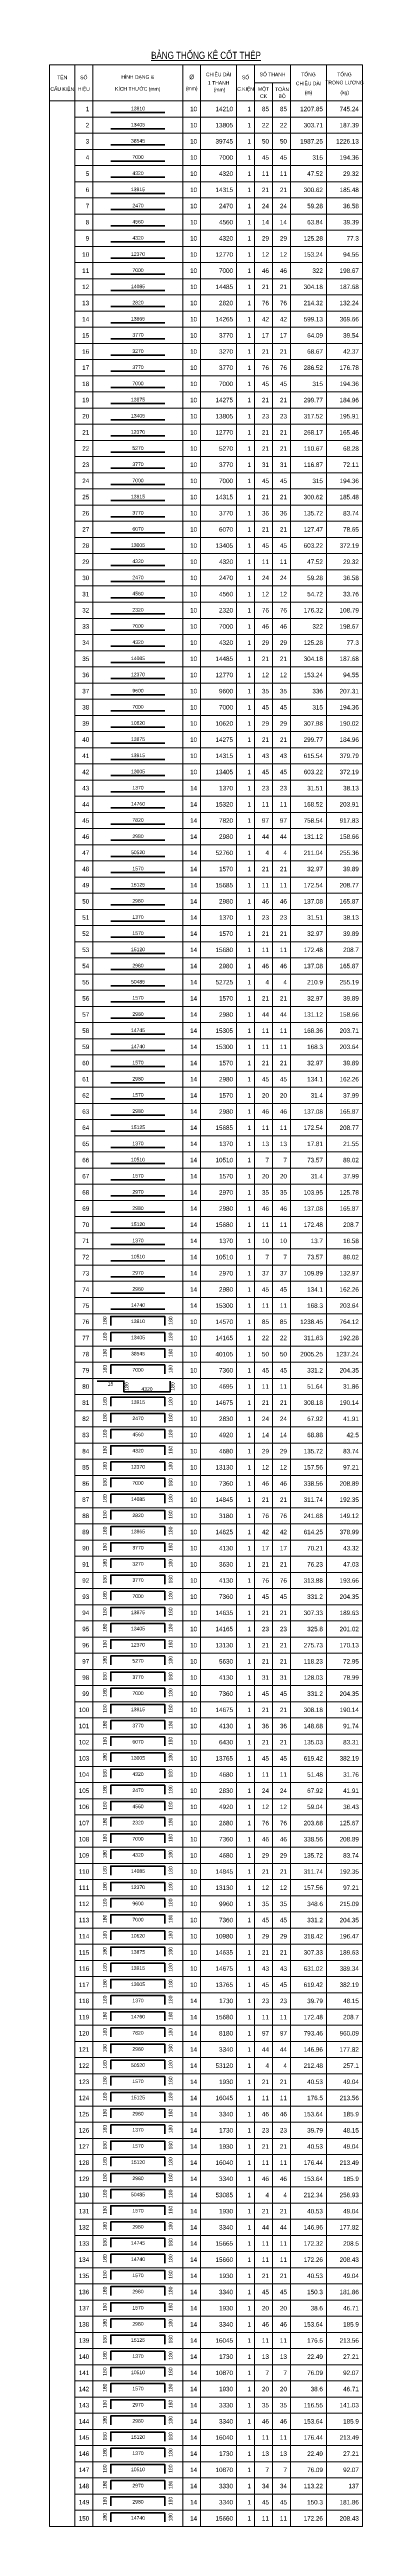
# Model space of a CAD drawing. Header units: millimetres. Extents: x -179076 to 505271, y -18667 to 119516.
# Drawn here: x -30564 to -13159, y -18342 to 119516 of the extents above; entities that cross this region are included whole.
import ezdxf
from ezdxf.enums import TextEntityAlignment as Align

# ---------------------------------------------------------------- set-up
doc = ezdxf.new("R2010")
doc.units = ezdxf.units.MM
for name, color, linetype, lineweight in [('NDC_S_REBAR', 4, 'Continuous', 35), ('NDC_S_VN TEXT', 7, 'Continuous', 20), ('NDC_Table', 3, 'Continuous', 20)]:
    doc.layers.add(name, color=color, linetype=linetype, lineweight=lineweight)
doc.styles.add('ARIAL', font='arial.ttf', dxfattribs={"width": 0.8})

# ---------------------------------------------------------------- blocks, each defined once
blk = doc.blocks.new('Tieude')
at = {"layer": 'NDC_Table'}
for p, q in [((0, 2000), (0, 0)), ((0, 2000), (17405, 2000)), ((1405, 2000), (1405, 0)), ((2405, 2000), (2405, 0)), ((7405, 2000), (7405, 0)), ((8405, 2000), (8405, 0)), ((10405, 2000), (10405, 0)), ((11405, 1000), (11405, 2000)), ((13405, 2000), (13405, 0)), ((15405, 2000), (15405, 0)), ((17405, 2000), (17405, 0)), ((0, 0), (17405, 0)), ((11405, 1000), (13405, 1000)), ((11405, 1000), (11405, 0)), ((12405, 1000), (12405, 0))]:
    blk.add_line(p, q, dxfattribs=at)
at = {"layer": 'NDC_S_VN TEXT', "style": 'ARIAL', "width": 0.8}
for s, height, p in [('%%UBẢNG THỐNG KÊ CỐT THÉP', 400, (8703, 2594)), ('TÊN', 200, (705, 1333)), ('SỐ', 200, (1905, 1333)), ('HÌNH DẠNG &', 200, (4905, 1333)), ('%%C', 250, (7905, 1333)), ('CHIỀU DÀI', 200, (9405, 1500)), ('SỐ', 200, (10905, 1333)), ('SỐ THANH', 200, (12405, 1500)), ('TỔNG', 200, (14405, 1500)), ('TỔNG', 200, (16405, 1500)), ('CẤU KIỆN', 200, (705, 667)), ('HIỆU', 200, (1905, 667)), ('KÍCH THƯỚC (mm)', 200, (4905, 667)), ('(mm)', 200, (7905, 667)), ('1 THANH', 200, (9405, 1000)), ('(mm)', 200, (9455, 599)), ('C.KIỆN', 200, (10905, 667)), ('MỘT', 200, (11905, 667)), ('CK', 200, (11905, 264)), ('TOÀN', 200, (12935, 667)), ('BỘ', 200, (12935, 271)), ('CHIỀU DÀI', 200, (14405, 1000)), ('(m)', 200, (14405, 443)), ('TRỌNG LƯỢNG', 200, (16405, 1000)), ('(kg)', 200, (16418, 443))]:
    blk.add_text(s, height=height, dxfattribs=at).set_placement(p, align=Align.MIDDLE)
blk = doc.blocks.new('dang01')
at = {"layer": 'NDC_S_REBAR'}
blk.add_line((3405, -650), (6405, -650), dxfattribs=at)
at = {"layer": 'NDC_Table'}
for p, q in [((0, 0), (0, -900)), ((1405, 0), (1405, -900)), ((2405, 0), (2405, -900)), ((7405, 0), (7405, -900)), ((8405, 0), (8405, -900)), ((10405, 0), (10405, -900)), ((11405, 0), (11405, -900)), ((12405, 0), (12405, -900)), ((13405, 0), (13405, -900)), ((15405, 0), (15405, -900)), ((17405, 0), (17405, -900)), ((1405, -900), (17405, -900))]:
    blk.add_line(p, q, dxfattribs=at)
at = {"layer": 'NDC_S_VN TEXT', "style": 'ARIAL'}
for p in [(2205, -450), (8205, -450), (10205, -450), (11205, -450), (12205, -450), (13205, -450), (15205, -450), (17205, -450)]:
    blk.add_attdef('D03', text='', height=250, dxfattribs=at).set_placement(p, align=Align.MIDDLE_RIGHT)
blk.add_attdef('00000000', text='', height=200, dxfattribs=at).set_placement((4920, -425), align=Align.MIDDLE_CENTER)
blk = doc.blocks.new('dang04')
at = {"layer": 'NDC_S_REBAR'}
blk.add_lwpolyline([(3405, -650), (3405, -150), (6405, -150), (6405, -650)], dxfattribs=at)
at = {"layer": 'NDC_Table'}
for p, q in [((0, 0), (0, -900)), ((1405, 0), (1405, -900)), ((2405, 0), (2405, -900)), ((7405, 0), (7405, -900)), ((8405, 0), (8405, -900)), ((10405, 0), (10405, -900)), ((11405, 0), (11405, -900)), ((12405, 0), (12405, -900)), ((13405, 0), (13405, -900)), ((15405, 0), (15405, -900)), ((17405, 0), (17405, -900)), ((1405, -900), (17405, -900))]:
    blk.add_line(p, q, dxfattribs=at)
at = {"layer": 'NDC_S_VN TEXT', "style": 'ARIAL'}
for p in [(2205, -450), (8205, -450), (10205, -450), (11205, -450), (12205, -450), (13205, -450), (15205, -450), (17205, -450)]:
    blk.add_attdef('D03', text='', height=250, dxfattribs=at).set_placement(p, align=Align.MIDDLE_RIGHT)
for p in [(3073, -150), (6733, -150)]:
    blk.add_attdef('D03', text='', height=200, rotation=90, dxfattribs=at).set_placement(p, align=Align.MIDDLE_RIGHT)
blk.add_attdef('D03', text='', height=200, dxfattribs=at).set_placement((4920, -425), align=Align.MIDDLE_CENTER)
blk = doc.blocks.new('dang48')
at = {"layer": 'NDC_S_REBAR'}
blk.add_lwpolyline([(2644, -149), (4138, -149), (4138, -753), (6700, -753), (6700, -150)], dxfattribs=at)
at = {"layer": 'NDC_Table'}
for p, q in [((0, 0), (0, -900)), ((1405, 0), (1405, -900)), ((2405, 0), (2405, -900)), ((7405, 0), (7405, -900)), ((8405, 0), (8405, -900)), ((10405, 0), (10405, -900)), ((11405, 0), (11405, -900)), ((12405, 0), (12405, -900)), ((13405, 0), (13405, -900)), ((15405, 0), (15405, -900)), ((17405, 0), (17405, -900)), ((1405, -900), (17405, -900))]:
    blk.add_line(p, q, dxfattribs=at)
at = {"layer": 'NDC_S_VN TEXT', "style": 'ARIAL'}
for tag, p in [('001', (2205, -450)), ('006', (8205, -450)), ('007', (10205, -450)), ('008', (11205, -450)), ('009', (12205, -450)), ('010', (13205, -450)), ('011', (15205, -450)), ('012', (17205, -450))]:
    blk.add_attdef(tag, text='', height=250, dxfattribs=at).set_placement(p, align=Align.MIDDLE_RIGHT)
blk.add_attdef('002', text='', height=200, dxfattribs=at).set_placement((3391, -199), align=Align.TOP_CENTER)
for tag, p in [('003', (4188, -451)), ('005', (6750, -451))]:
    blk.add_attdef(tag, text='', height=200, rotation=90, dxfattribs=at).set_placement(p, align=Align.TOP_CENTER)
blk.add_attdef('004', text='', height=200, dxfattribs=at).set_placement((5419, -753), align=Align.BOTTOM_CENTER)

msp = doc.modelspace()

# ---------------------------------------------------------------- linework, layer by layer
at = {"layer": 'NDC_Table'}
msp.add_line((-30564.3, -18341.7), (-29159, -18341.7), dxfattribs=at)

# ---------------------------------------------------------------- block references
msp.add_blockref('Tieude', (-30564.3, 116658.3), dxfattribs=at)
ref = msp.add_blockref('dang01', (-30564.3, 116658.3), dxfattribs=at)
ref.add_attrib('D03', '1', dxfattribs={"layer": 'NDC_S_VN TEXT', "height": 250, "style": 'ARIAL'}).set_placement((-28359, 116208.3), align=Align.MIDDLE_RIGHT)
ref.add_attrib('00000000', '13810', dxfattribs={"layer": 'NDC_S_VN TEXT', "height": 200, "style": 'ARIAL'}).set_placement((-25644.7, 116233.6), align=Align.MIDDLE_CENTER)
ref.add_attrib('D03', '10', dxfattribs={"layer": 'NDC_S_VN TEXT', "height": 250, "style": 'ARIAL'}).set_placement((-22359, 116208.3), align=Align.MIDDLE_RIGHT)
ref.add_attrib('D03', '14210', dxfattribs={"layer": 'NDC_S_VN TEXT', "height": 250, "style": 'ARIAL'}).set_placement((-20359, 116208.3), align=Align.MIDDLE_RIGHT)
ref.add_attrib('D03', '1', dxfattribs={"layer": 'NDC_S_VN TEXT', "height": 250, "style": 'ARIAL'}).set_placement((-19359, 116208.3), align=Align.MIDDLE_RIGHT)
ref.add_attrib('D03', '85', dxfattribs={"layer": 'NDC_S_VN TEXT', "height": 250, "style": 'ARIAL'}).set_placement((-18359, 116208.3), align=Align.MIDDLE_RIGHT)
ref.add_attrib('D03', '85', dxfattribs={"layer": 'NDC_S_VN TEXT', "height": 250, "style": 'ARIAL'}).set_placement((-17359, 116208.6), align=Align.MIDDLE_RIGHT)
ref.add_attrib('D03', '1207.85', dxfattribs={"layer": 'NDC_S_VN TEXT', "height": 250, "style": 'ARIAL'}).set_placement((-15359, 116208.3), align=Align.MIDDLE_RIGHT)
ref.add_attrib('D03', '745.24', dxfattribs={"layer": 'NDC_S_VN TEXT', "height": 250, "style": 'ARIAL'}).set_placement((-13359, 116208.3), align=Align.MIDDLE_RIGHT)
ref = msp.add_blockref('dang01', (-30564.3, 115758.3), dxfattribs=at)
ref.add_attrib('D03', '2', dxfattribs={"layer": 'NDC_S_VN TEXT', "height": 250, "style": 'ARIAL'}).set_placement((-28359, 115308.3), align=Align.MIDDLE_RIGHT)
ref.add_attrib('00000000', '13405', dxfattribs={"layer": 'NDC_S_VN TEXT', "height": 200, "style": 'ARIAL'}).set_placement((-25644.7, 115333.6), align=Align.MIDDLE_CENTER)
ref.add_attrib('D03', '10', dxfattribs={"layer": 'NDC_S_VN TEXT', "height": 250, "style": 'ARIAL'}).set_placement((-22359, 115308.3), align=Align.MIDDLE_RIGHT)
ref.add_attrib('D03', '13805', dxfattribs={"layer": 'NDC_S_VN TEXT', "height": 250, "style": 'ARIAL'}).set_placement((-20359, 115308.3), align=Align.MIDDLE_RIGHT)
ref.add_attrib('D03', '1', dxfattribs={"layer": 'NDC_S_VN TEXT', "height": 250, "style": 'ARIAL'}).set_placement((-19359, 115308.3), align=Align.MIDDLE_RIGHT)
ref.add_attrib('D03', '22', dxfattribs={"layer": 'NDC_S_VN TEXT', "height": 250, "style": 'ARIAL'}).set_placement((-18359, 115308.3), align=Align.MIDDLE_RIGHT)
ref.add_attrib('D03', '22', dxfattribs={"layer": 'NDC_S_VN TEXT', "height": 250, "style": 'ARIAL'}).set_placement((-17359, 115308.6), align=Align.MIDDLE_RIGHT)
ref.add_attrib('D03', '303.71', dxfattribs={"layer": 'NDC_S_VN TEXT', "height": 250, "style": 'ARIAL'}).set_placement((-15359, 115308.3), align=Align.MIDDLE_RIGHT)
ref.add_attrib('D03', '187.39', dxfattribs={"layer": 'NDC_S_VN TEXT', "height": 250, "style": 'ARIAL'}).set_placement((-13359, 115308.3), align=Align.MIDDLE_RIGHT)
ref = msp.add_blockref('dang01', (-30564.3, 114858.3), dxfattribs=at)
ref.add_attrib('D03', '3', dxfattribs={"layer": 'NDC_S_VN TEXT', "height": 250, "style": 'ARIAL'}).set_placement((-28359, 114408.3), align=Align.MIDDLE_RIGHT)
ref.add_attrib('00000000', '38545', dxfattribs={"layer": 'NDC_S_VN TEXT', "height": 200, "style": 'ARIAL'}).set_placement((-25644.7, 114433.6), align=Align.MIDDLE_CENTER)
ref.add_attrib('D03', '10', dxfattribs={"layer": 'NDC_S_VN TEXT', "height": 250, "style": 'ARIAL'}).set_placement((-22359, 114408.3), align=Align.MIDDLE_RIGHT)
ref.add_attrib('D03', '39745', dxfattribs={"layer": 'NDC_S_VN TEXT', "height": 250, "style": 'ARIAL'}).set_placement((-20359, 114408.3), align=Align.MIDDLE_RIGHT)
ref.add_attrib('D03', '1', dxfattribs={"layer": 'NDC_S_VN TEXT', "height": 250, "style": 'ARIAL'}).set_placement((-19359, 114408.3), align=Align.MIDDLE_RIGHT)
ref.add_attrib('D03', '50', dxfattribs={"layer": 'NDC_S_VN TEXT', "height": 250, "style": 'ARIAL'}).set_placement((-18359, 114408.3), align=Align.MIDDLE_RIGHT)
ref.add_attrib('D03', '50', dxfattribs={"layer": 'NDC_S_VN TEXT', "height": 250, "style": 'ARIAL'}).set_placement((-17359, 114408.6), align=Align.MIDDLE_RIGHT)
ref.add_attrib('D03', '1987.25', dxfattribs={"layer": 'NDC_S_VN TEXT', "height": 250, "style": 'ARIAL'}).set_placement((-15359, 114408.3), align=Align.MIDDLE_RIGHT)
ref.add_attrib('D03', '1226.13', dxfattribs={"layer": 'NDC_S_VN TEXT', "height": 250, "style": 'ARIAL'}).set_placement((-13359, 114408.3), align=Align.MIDDLE_RIGHT)
ref = msp.add_blockref('dang01', (-30564.3, 113958.3), dxfattribs=at)
ref.add_attrib('D03', '4', dxfattribs={"layer": 'NDC_S_VN TEXT', "height": 250, "style": 'ARIAL'}).set_placement((-28359, 113508.3), align=Align.MIDDLE_RIGHT)
ref.add_attrib('00000000', '7000', dxfattribs={"layer": 'NDC_S_VN TEXT', "height": 200, "style": 'ARIAL'}).set_placement((-25644.7, 113533.6), align=Align.MIDDLE_CENTER)
ref.add_attrib('D03', '10', dxfattribs={"layer": 'NDC_S_VN TEXT', "height": 250, "style": 'ARIAL'}).set_placement((-22359, 113508.3), align=Align.MIDDLE_RIGHT)
ref.add_attrib('D03', '7000', dxfattribs={"layer": 'NDC_S_VN TEXT', "height": 250, "style": 'ARIAL'}).set_placement((-20359, 113508.3), align=Align.MIDDLE_RIGHT)
ref.add_attrib('D03', '1', dxfattribs={"layer": 'NDC_S_VN TEXT', "height": 250, "style": 'ARIAL'}).set_placement((-19359, 113508.3), align=Align.MIDDLE_RIGHT)
ref.add_attrib('D03', '45', dxfattribs={"layer": 'NDC_S_VN TEXT', "height": 250, "style": 'ARIAL'}).set_placement((-18359, 113508.3), align=Align.MIDDLE_RIGHT)
ref.add_attrib('D03', '45', dxfattribs={"layer": 'NDC_S_VN TEXT', "height": 250, "style": 'ARIAL'}).set_placement((-17359, 113508.6), align=Align.MIDDLE_RIGHT)
ref.add_attrib('D03', '315', dxfattribs={"layer": 'NDC_S_VN TEXT', "height": 250, "style": 'ARIAL'}).set_placement((-15359, 113508.3), align=Align.MIDDLE_RIGHT)
ref.add_attrib('D03', '194.36', dxfattribs={"layer": 'NDC_S_VN TEXT', "height": 250, "style": 'ARIAL'}).set_placement((-13359, 113508.3), align=Align.MIDDLE_RIGHT)
ref = msp.add_blockref('dang01', (-30564.3, 113058.3), dxfattribs=at)
ref.add_attrib('D03', '5', dxfattribs={"layer": 'NDC_S_VN TEXT', "height": 250, "style": 'ARIAL'}).set_placement((-28359, 112608.3), align=Align.MIDDLE_RIGHT)
ref.add_attrib('00000000', '4320', dxfattribs={"layer": 'NDC_S_VN TEXT', "height": 200, "style": 'ARIAL'}).set_placement((-25644.7, 112633.6), align=Align.MIDDLE_CENTER)
ref.add_attrib('D03', '10', dxfattribs={"layer": 'NDC_S_VN TEXT', "height": 250, "style": 'ARIAL'}).set_placement((-22359, 112608.3), align=Align.MIDDLE_RIGHT)
ref.add_attrib('D03', '4320', dxfattribs={"layer": 'NDC_S_VN TEXT', "height": 250, "style": 'ARIAL'}).set_placement((-20359, 112608.3), align=Align.MIDDLE_RIGHT)
ref.add_attrib('D03', '1', dxfattribs={"layer": 'NDC_S_VN TEXT', "height": 250, "style": 'ARIAL'}).set_placement((-19359, 112608.3), align=Align.MIDDLE_RIGHT)
ref.add_attrib('D03', '11', dxfattribs={"layer": 'NDC_S_VN TEXT', "height": 250, "style": 'ARIAL'}).set_placement((-18359, 112608.3), align=Align.MIDDLE_RIGHT)
ref.add_attrib('D03', '11', dxfattribs={"layer": 'NDC_S_VN TEXT', "height": 250, "style": 'ARIAL'}).set_placement((-17359, 112608.6), align=Align.MIDDLE_RIGHT)
ref.add_attrib('D03', '47.52', dxfattribs={"layer": 'NDC_S_VN TEXT', "height": 250, "style": 'ARIAL'}).set_placement((-15359, 112608.3), align=Align.MIDDLE_RIGHT)
ref.add_attrib('D03', '29.32', dxfattribs={"layer": 'NDC_S_VN TEXT', "height": 250, "style": 'ARIAL'}).set_placement((-13359, 112608.3), align=Align.MIDDLE_RIGHT)
ref = msp.add_blockref('dang01', (-30564.3, 112158.3), dxfattribs=at)
ref.add_attrib('D03', '6', dxfattribs={"layer": 'NDC_S_VN TEXT', "height": 250, "style": 'ARIAL'}).set_placement((-28359, 111708.3), align=Align.MIDDLE_RIGHT)
ref.add_attrib('00000000', '13915', dxfattribs={"layer": 'NDC_S_VN TEXT', "height": 200, "style": 'ARIAL'}).set_placement((-25644.7, 111733.6), align=Align.MIDDLE_CENTER)
ref.add_attrib('D03', '10', dxfattribs={"layer": 'NDC_S_VN TEXT', "height": 250, "style": 'ARIAL'}).set_placement((-22359, 111708.3), align=Align.MIDDLE_RIGHT)
ref.add_attrib('D03', '14315', dxfattribs={"layer": 'NDC_S_VN TEXT', "height": 250, "style": 'ARIAL'}).set_placement((-20359, 111708.3), align=Align.MIDDLE_RIGHT)
ref.add_attrib('D03', '1', dxfattribs={"layer": 'NDC_S_VN TEXT', "height": 250, "style": 'ARIAL'}).set_placement((-19359, 111708.3), align=Align.MIDDLE_RIGHT)
ref.add_attrib('D03', '21', dxfattribs={"layer": 'NDC_S_VN TEXT', "height": 250, "style": 'ARIAL'}).set_placement((-18359, 111708.3), align=Align.MIDDLE_RIGHT)
ref.add_attrib('D03', '21', dxfattribs={"layer": 'NDC_S_VN TEXT', "height": 250, "style": 'ARIAL'}).set_placement((-17359, 111708.6), align=Align.MIDDLE_RIGHT)
ref.add_attrib('D03', '300.62', dxfattribs={"layer": 'NDC_S_VN TEXT', "height": 250, "style": 'ARIAL'}).set_placement((-15359, 111708.3), align=Align.MIDDLE_RIGHT)
ref.add_attrib('D03', '185.48', dxfattribs={"layer": 'NDC_S_VN TEXT', "height": 250, "style": 'ARIAL'}).set_placement((-13359, 111708.3), align=Align.MIDDLE_RIGHT)
ref = msp.add_blockref('dang01', (-30564.3, 111258.3), dxfattribs=at)
ref.add_attrib('D03', '7', dxfattribs={"layer": 'NDC_S_VN TEXT', "height": 250, "style": 'ARIAL'}).set_placement((-28359, 110808.3), align=Align.MIDDLE_RIGHT)
ref.add_attrib('00000000', '2470', dxfattribs={"layer": 'NDC_S_VN TEXT', "height": 200, "style": 'ARIAL'}).set_placement((-25644.7, 110833.6), align=Align.MIDDLE_CENTER)
ref.add_attrib('D03', '10', dxfattribs={"layer": 'NDC_S_VN TEXT', "height": 250, "style": 'ARIAL'}).set_placement((-22359, 110808.3), align=Align.MIDDLE_RIGHT)
ref.add_attrib('D03', '2470', dxfattribs={"layer": 'NDC_S_VN TEXT', "height": 250, "style": 'ARIAL'}).set_placement((-20359, 110808.3), align=Align.MIDDLE_RIGHT)
ref.add_attrib('D03', '1', dxfattribs={"layer": 'NDC_S_VN TEXT', "height": 250, "style": 'ARIAL'}).set_placement((-19359, 110808.3), align=Align.MIDDLE_RIGHT)
ref.add_attrib('D03', '24', dxfattribs={"layer": 'NDC_S_VN TEXT', "height": 250, "style": 'ARIAL'}).set_placement((-18359, 110808.3), align=Align.MIDDLE_RIGHT)
ref.add_attrib('D03', '24', dxfattribs={"layer": 'NDC_S_VN TEXT', "height": 250, "style": 'ARIAL'}).set_placement((-17359, 110808.6), align=Align.MIDDLE_RIGHT)
ref.add_attrib('D03', '59.28', dxfattribs={"layer": 'NDC_S_VN TEXT', "height": 250, "style": 'ARIAL'}).set_placement((-15359, 110808.3), align=Align.MIDDLE_RIGHT)
ref.add_attrib('D03', '36.58', dxfattribs={"layer": 'NDC_S_VN TEXT', "height": 250, "style": 'ARIAL'}).set_placement((-13359, 110808.3), align=Align.MIDDLE_RIGHT)
ref = msp.add_blockref('dang01', (-30564.3, 110358.3), dxfattribs=at)
ref.add_attrib('D03', '8', dxfattribs={"layer": 'NDC_S_VN TEXT', "height": 250, "style": 'ARIAL'}).set_placement((-28359, 109908.3), align=Align.MIDDLE_RIGHT)
ref.add_attrib('00000000', '4560', dxfattribs={"layer": 'NDC_S_VN TEXT', "height": 200, "style": 'ARIAL'}).set_placement((-25644.7, 109933.6), align=Align.MIDDLE_CENTER)
ref.add_attrib('D03', '10', dxfattribs={"layer": 'NDC_S_VN TEXT', "height": 250, "style": 'ARIAL'}).set_placement((-22359, 109908.3), align=Align.MIDDLE_RIGHT)
ref.add_attrib('D03', '4560', dxfattribs={"layer": 'NDC_S_VN TEXT', "height": 250, "style": 'ARIAL'}).set_placement((-20359, 109908.3), align=Align.MIDDLE_RIGHT)
ref.add_attrib('D03', '1', dxfattribs={"layer": 'NDC_S_VN TEXT', "height": 250, "style": 'ARIAL'}).set_placement((-19359, 109908.3), align=Align.MIDDLE_RIGHT)
ref.add_attrib('D03', '14', dxfattribs={"layer": 'NDC_S_VN TEXT', "height": 250, "style": 'ARIAL'}).set_placement((-18359, 109908.3), align=Align.MIDDLE_RIGHT)
ref.add_attrib('D03', '14', dxfattribs={"layer": 'NDC_S_VN TEXT', "height": 250, "style": 'ARIAL'}).set_placement((-17359, 109908.6), align=Align.MIDDLE_RIGHT)
ref.add_attrib('D03', '63.84', dxfattribs={"layer": 'NDC_S_VN TEXT', "height": 250, "style": 'ARIAL'}).set_placement((-15359, 109908.3), align=Align.MIDDLE_RIGHT)
ref.add_attrib('D03', '39.39', dxfattribs={"layer": 'NDC_S_VN TEXT', "height": 250, "style": 'ARIAL'}).set_placement((-13359, 109908.3), align=Align.MIDDLE_RIGHT)
ref = msp.add_blockref('dang01', (-30564.3, 109458.3), dxfattribs=at)
ref.add_attrib('D03', '9', dxfattribs={"layer": 'NDC_S_VN TEXT', "height": 250, "style": 'ARIAL'}).set_placement((-28359, 109008.3), align=Align.MIDDLE_RIGHT)
ref.add_attrib('00000000', '4320', dxfattribs={"layer": 'NDC_S_VN TEXT', "height": 200, "style": 'ARIAL'}).set_placement((-25644.7, 109033.6), align=Align.MIDDLE_CENTER)
ref.add_attrib('D03', '10', dxfattribs={"layer": 'NDC_S_VN TEXT', "height": 250, "style": 'ARIAL'}).set_placement((-22359, 109008.3), align=Align.MIDDLE_RIGHT)
ref.add_attrib('D03', '4320', dxfattribs={"layer": 'NDC_S_VN TEXT', "height": 250, "style": 'ARIAL'}).set_placement((-20359, 109008.3), align=Align.MIDDLE_RIGHT)
ref.add_attrib('D03', '1', dxfattribs={"layer": 'NDC_S_VN TEXT', "height": 250, "style": 'ARIAL'}).set_placement((-19359, 109008.3), align=Align.MIDDLE_RIGHT)
ref.add_attrib('D03', '29', dxfattribs={"layer": 'NDC_S_VN TEXT', "height": 250, "style": 'ARIAL'}).set_placement((-18359, 109008.3), align=Align.MIDDLE_RIGHT)
ref.add_attrib('D03', '29', dxfattribs={"layer": 'NDC_S_VN TEXT', "height": 250, "style": 'ARIAL'}).set_placement((-17359, 109008.6), align=Align.MIDDLE_RIGHT)
ref.add_attrib('D03', '125.28', dxfattribs={"layer": 'NDC_S_VN TEXT', "height": 250, "style": 'ARIAL'}).set_placement((-15359, 109008.3), align=Align.MIDDLE_RIGHT)
ref.add_attrib('D03', '77.3', dxfattribs={"layer": 'NDC_S_VN TEXT', "height": 250, "style": 'ARIAL'}).set_placement((-13359, 109008.3), align=Align.MIDDLE_RIGHT)
ref = msp.add_blockref('dang01', (-30564.3, 108558.3), dxfattribs=at)
ref.add_attrib('D03', '10', dxfattribs={"layer": 'NDC_S_VN TEXT', "height": 250, "style": 'ARIAL'}).set_placement((-28359, 108108.3), align=Align.MIDDLE_RIGHT)
ref.add_attrib('00000000', '12370', dxfattribs={"layer": 'NDC_S_VN TEXT', "height": 200, "style": 'ARIAL'}).set_placement((-25644.7, 108133.6), align=Align.MIDDLE_CENTER)
ref.add_attrib('D03', '10', dxfattribs={"layer": 'NDC_S_VN TEXT', "height": 250, "style": 'ARIAL'}).set_placement((-22359, 108108.3), align=Align.MIDDLE_RIGHT)
ref.add_attrib('D03', '12770', dxfattribs={"layer": 'NDC_S_VN TEXT', "height": 250, "style": 'ARIAL'}).set_placement((-20359, 108108.3), align=Align.MIDDLE_RIGHT)
ref.add_attrib('D03', '1', dxfattribs={"layer": 'NDC_S_VN TEXT', "height": 250, "style": 'ARIAL'}).set_placement((-19359, 108108.3), align=Align.MIDDLE_RIGHT)
ref.add_attrib('D03', '12', dxfattribs={"layer": 'NDC_S_VN TEXT', "height": 250, "style": 'ARIAL'}).set_placement((-18359, 108108.3), align=Align.MIDDLE_RIGHT)
ref.add_attrib('D03', '12', dxfattribs={"layer": 'NDC_S_VN TEXT', "height": 250, "style": 'ARIAL'}).set_placement((-17359, 108108.6), align=Align.MIDDLE_RIGHT)
ref.add_attrib('D03', '153.24', dxfattribs={"layer": 'NDC_S_VN TEXT', "height": 250, "style": 'ARIAL'}).set_placement((-15359, 108108.3), align=Align.MIDDLE_RIGHT)
ref.add_attrib('D03', '94.55', dxfattribs={"layer": 'NDC_S_VN TEXT', "height": 250, "style": 'ARIAL'}).set_placement((-13359, 108108.3), align=Align.MIDDLE_RIGHT)
ref = msp.add_blockref('dang01', (-30564.3, 107658.3), dxfattribs=at)
ref.add_attrib('D03', '11', dxfattribs={"layer": 'NDC_S_VN TEXT', "height": 250, "style": 'ARIAL'}).set_placement((-28359, 107208.3), align=Align.MIDDLE_RIGHT)
ref.add_attrib('00000000', '7000', dxfattribs={"layer": 'NDC_S_VN TEXT', "height": 200, "style": 'ARIAL'}).set_placement((-25644.7, 107233.6), align=Align.MIDDLE_CENTER)
ref.add_attrib('D03', '10', dxfattribs={"layer": 'NDC_S_VN TEXT', "height": 250, "style": 'ARIAL'}).set_placement((-22359, 107208.3), align=Align.MIDDLE_RIGHT)
ref.add_attrib('D03', '7000', dxfattribs={"layer": 'NDC_S_VN TEXT', "height": 250, "style": 'ARIAL'}).set_placement((-20359, 107208.3), align=Align.MIDDLE_RIGHT)
ref.add_attrib('D03', '1', dxfattribs={"layer": 'NDC_S_VN TEXT', "height": 250, "style": 'ARIAL'}).set_placement((-19359, 107208.3), align=Align.MIDDLE_RIGHT)
ref.add_attrib('D03', '46', dxfattribs={"layer": 'NDC_S_VN TEXT', "height": 250, "style": 'ARIAL'}).set_placement((-18359, 107208.3), align=Align.MIDDLE_RIGHT)
ref.add_attrib('D03', '46', dxfattribs={"layer": 'NDC_S_VN TEXT', "height": 250, "style": 'ARIAL'}).set_placement((-17359, 107208.6), align=Align.MIDDLE_RIGHT)
ref.add_attrib('D03', '322', dxfattribs={"layer": 'NDC_S_VN TEXT', "height": 250, "style": 'ARIAL'}).set_placement((-15359, 107208.3), align=Align.MIDDLE_RIGHT)
ref.add_attrib('D03', '198.67', dxfattribs={"layer": 'NDC_S_VN TEXT', "height": 250, "style": 'ARIAL'}).set_placement((-13359, 107208.3), align=Align.MIDDLE_RIGHT)
ref = msp.add_blockref('dang01', (-30564.3, 106758.3), dxfattribs=at)
ref.add_attrib('D03', '12', dxfattribs={"layer": 'NDC_S_VN TEXT', "height": 250, "style": 'ARIAL'}).set_placement((-28359, 106308.3), align=Align.MIDDLE_RIGHT)
ref.add_attrib('00000000', '14085', dxfattribs={"layer": 'NDC_S_VN TEXT', "height": 200, "style": 'ARIAL'}).set_placement((-25644.7, 106333.6), align=Align.MIDDLE_CENTER)
ref.add_attrib('D03', '10', dxfattribs={"layer": 'NDC_S_VN TEXT', "height": 250, "style": 'ARIAL'}).set_placement((-22359, 106308.3), align=Align.MIDDLE_RIGHT)
ref.add_attrib('D03', '14485', dxfattribs={"layer": 'NDC_S_VN TEXT', "height": 250, "style": 'ARIAL'}).set_placement((-20359, 106308.3), align=Align.MIDDLE_RIGHT)
ref.add_attrib('D03', '1', dxfattribs={"layer": 'NDC_S_VN TEXT', "height": 250, "style": 'ARIAL'}).set_placement((-19359, 106308.3), align=Align.MIDDLE_RIGHT)
ref.add_attrib('D03', '21', dxfattribs={"layer": 'NDC_S_VN TEXT', "height": 250, "style": 'ARIAL'}).set_placement((-18359, 106308.3), align=Align.MIDDLE_RIGHT)
ref.add_attrib('D03', '21', dxfattribs={"layer": 'NDC_S_VN TEXT', "height": 250, "style": 'ARIAL'}).set_placement((-17359, 106308.6), align=Align.MIDDLE_RIGHT)
ref.add_attrib('D03', '304.18', dxfattribs={"layer": 'NDC_S_VN TEXT', "height": 250, "style": 'ARIAL'}).set_placement((-15359, 106308.3), align=Align.MIDDLE_RIGHT)
ref.add_attrib('D03', '187.68', dxfattribs={"layer": 'NDC_S_VN TEXT', "height": 250, "style": 'ARIAL'}).set_placement((-13359, 106308.3), align=Align.MIDDLE_RIGHT)
ref = msp.add_blockref('dang01', (-30564.3, 105858.3), dxfattribs=at)
ref.add_attrib('D03', '13', dxfattribs={"layer": 'NDC_S_VN TEXT', "height": 250, "style": 'ARIAL'}).set_placement((-28359, 105408.3), align=Align.MIDDLE_RIGHT)
ref.add_attrib('00000000', '2820', dxfattribs={"layer": 'NDC_S_VN TEXT', "height": 200, "style": 'ARIAL'}).set_placement((-25644.7, 105433.6), align=Align.MIDDLE_CENTER)
ref.add_attrib('D03', '10', dxfattribs={"layer": 'NDC_S_VN TEXT', "height": 250, "style": 'ARIAL'}).set_placement((-22359, 105408.3), align=Align.MIDDLE_RIGHT)
ref.add_attrib('D03', '2820', dxfattribs={"layer": 'NDC_S_VN TEXT', "height": 250, "style": 'ARIAL'}).set_placement((-20359, 105408.3), align=Align.MIDDLE_RIGHT)
ref.add_attrib('D03', '1', dxfattribs={"layer": 'NDC_S_VN TEXT', "height": 250, "style": 'ARIAL'}).set_placement((-19359, 105408.3), align=Align.MIDDLE_RIGHT)
ref.add_attrib('D03', '76', dxfattribs={"layer": 'NDC_S_VN TEXT', "height": 250, "style": 'ARIAL'}).set_placement((-18359, 105408.3), align=Align.MIDDLE_RIGHT)
ref.add_attrib('D03', '76', dxfattribs={"layer": 'NDC_S_VN TEXT', "height": 250, "style": 'ARIAL'}).set_placement((-17359, 105408.6), align=Align.MIDDLE_RIGHT)
ref.add_attrib('D03', '214.32', dxfattribs={"layer": 'NDC_S_VN TEXT', "height": 250, "style": 'ARIAL'}).set_placement((-15359, 105408.3), align=Align.MIDDLE_RIGHT)
ref.add_attrib('D03', '132.24', dxfattribs={"layer": 'NDC_S_VN TEXT', "height": 250, "style": 'ARIAL'}).set_placement((-13359, 105408.3), align=Align.MIDDLE_RIGHT)
ref = msp.add_blockref('dang01', (-30564.3, 104958.3), dxfattribs=at)
ref.add_attrib('D03', '14', dxfattribs={"layer": 'NDC_S_VN TEXT', "height": 250, "style": 'ARIAL'}).set_placement((-28359, 104508.3), align=Align.MIDDLE_RIGHT)
ref.add_attrib('00000000', '13865', dxfattribs={"layer": 'NDC_S_VN TEXT', "height": 200, "style": 'ARIAL'}).set_placement((-25644.7, 104533.6), align=Align.MIDDLE_CENTER)
ref.add_attrib('D03', '10', dxfattribs={"layer": 'NDC_S_VN TEXT', "height": 250, "style": 'ARIAL'}).set_placement((-22359, 104508.3), align=Align.MIDDLE_RIGHT)
ref.add_attrib('D03', '14265', dxfattribs={"layer": 'NDC_S_VN TEXT', "height": 250, "style": 'ARIAL'}).set_placement((-20359, 104508.3), align=Align.MIDDLE_RIGHT)
ref.add_attrib('D03', '1', dxfattribs={"layer": 'NDC_S_VN TEXT', "height": 250, "style": 'ARIAL'}).set_placement((-19359, 104508.3), align=Align.MIDDLE_RIGHT)
ref.add_attrib('D03', '42', dxfattribs={"layer": 'NDC_S_VN TEXT', "height": 250, "style": 'ARIAL'}).set_placement((-18359, 104508.3), align=Align.MIDDLE_RIGHT)
ref.add_attrib('D03', '42', dxfattribs={"layer": 'NDC_S_VN TEXT', "height": 250, "style": 'ARIAL'}).set_placement((-17359, 104508.6), align=Align.MIDDLE_RIGHT)
ref.add_attrib('D03', '599.13', dxfattribs={"layer": 'NDC_S_VN TEXT', "height": 250, "style": 'ARIAL'}).set_placement((-15359, 104508.3), align=Align.MIDDLE_RIGHT)
ref.add_attrib('D03', '369.66', dxfattribs={"layer": 'NDC_S_VN TEXT', "height": 250, "style": 'ARIAL'}).set_placement((-13359, 104508.3), align=Align.MIDDLE_RIGHT)
ref = msp.add_blockref('dang01', (-30564.3, 104058.3), dxfattribs=at)
ref.add_attrib('D03', '15', dxfattribs={"layer": 'NDC_S_VN TEXT', "height": 250, "style": 'ARIAL'}).set_placement((-28359, 103608.3), align=Align.MIDDLE_RIGHT)
ref.add_attrib('00000000', '3770', dxfattribs={"layer": 'NDC_S_VN TEXT', "height": 200, "style": 'ARIAL'}).set_placement((-25644.7, 103633.6), align=Align.MIDDLE_CENTER)
ref.add_attrib('D03', '10', dxfattribs={"layer": 'NDC_S_VN TEXT', "height": 250, "style": 'ARIAL'}).set_placement((-22359, 103608.3), align=Align.MIDDLE_RIGHT)
ref.add_attrib('D03', '3770', dxfattribs={"layer": 'NDC_S_VN TEXT', "height": 250, "style": 'ARIAL'}).set_placement((-20359, 103608.3), align=Align.MIDDLE_RIGHT)
ref.add_attrib('D03', '1', dxfattribs={"layer": 'NDC_S_VN TEXT', "height": 250, "style": 'ARIAL'}).set_placement((-19359, 103608.3), align=Align.MIDDLE_RIGHT)
ref.add_attrib('D03', '17', dxfattribs={"layer": 'NDC_S_VN TEXT', "height": 250, "style": 'ARIAL'}).set_placement((-18359, 103608.3), align=Align.MIDDLE_RIGHT)
ref.add_attrib('D03', '17', dxfattribs={"layer": 'NDC_S_VN TEXT', "height": 250, "style": 'ARIAL'}).set_placement((-17359, 103608.6), align=Align.MIDDLE_RIGHT)
ref.add_attrib('D03', '64.09', dxfattribs={"layer": 'NDC_S_VN TEXT', "height": 250, "style": 'ARIAL'}).set_placement((-15359, 103608.3), align=Align.MIDDLE_RIGHT)
ref.add_attrib('D03', '39.54', dxfattribs={"layer": 'NDC_S_VN TEXT', "height": 250, "style": 'ARIAL'}).set_placement((-13359, 103608.3), align=Align.MIDDLE_RIGHT)
ref = msp.add_blockref('dang01', (-30564.3, 103158.3), dxfattribs=at)
ref.add_attrib('D03', '16', dxfattribs={"layer": 'NDC_S_VN TEXT', "height": 250, "style": 'ARIAL'}).set_placement((-28359, 102708.3), align=Align.MIDDLE_RIGHT)
ref.add_attrib('00000000', '3270', dxfattribs={"layer": 'NDC_S_VN TEXT', "height": 200, "style": 'ARIAL'}).set_placement((-25644.7, 102733.6), align=Align.MIDDLE_CENTER)
ref.add_attrib('D03', '10', dxfattribs={"layer": 'NDC_S_VN TEXT', "height": 250, "style": 'ARIAL'}).set_placement((-22359, 102708.3), align=Align.MIDDLE_RIGHT)
ref.add_attrib('D03', '3270', dxfattribs={"layer": 'NDC_S_VN TEXT', "height": 250, "style": 'ARIAL'}).set_placement((-20359, 102708.3), align=Align.MIDDLE_RIGHT)
ref.add_attrib('D03', '1', dxfattribs={"layer": 'NDC_S_VN TEXT', "height": 250, "style": 'ARIAL'}).set_placement((-19359, 102708.3), align=Align.MIDDLE_RIGHT)
ref.add_attrib('D03', '21', dxfattribs={"layer": 'NDC_S_VN TEXT', "height": 250, "style": 'ARIAL'}).set_placement((-18359, 102708.3), align=Align.MIDDLE_RIGHT)
ref.add_attrib('D03', '21', dxfattribs={"layer": 'NDC_S_VN TEXT', "height": 250, "style": 'ARIAL'}).set_placement((-17359, 102708.6), align=Align.MIDDLE_RIGHT)
ref.add_attrib('D03', '68.67', dxfattribs={"layer": 'NDC_S_VN TEXT', "height": 250, "style": 'ARIAL'}).set_placement((-15359, 102708.3), align=Align.MIDDLE_RIGHT)
ref.add_attrib('D03', '42.37', dxfattribs={"layer": 'NDC_S_VN TEXT', "height": 250, "style": 'ARIAL'}).set_placement((-13359, 102708.3), align=Align.MIDDLE_RIGHT)
ref = msp.add_blockref('dang01', (-30564.3, 102258.3), dxfattribs=at)
ref.add_attrib('D03', '17', dxfattribs={"layer": 'NDC_S_VN TEXT', "height": 250, "style": 'ARIAL'}).set_placement((-28359, 101808.3), align=Align.MIDDLE_RIGHT)
ref.add_attrib('00000000', '3770', dxfattribs={"layer": 'NDC_S_VN TEXT', "height": 200, "style": 'ARIAL'}).set_placement((-25644.7, 101833.6), align=Align.MIDDLE_CENTER)
ref.add_attrib('D03', '10', dxfattribs={"layer": 'NDC_S_VN TEXT', "height": 250, "style": 'ARIAL'}).set_placement((-22359, 101808.3), align=Align.MIDDLE_RIGHT)
ref.add_attrib('D03', '3770', dxfattribs={"layer": 'NDC_S_VN TEXT', "height": 250, "style": 'ARIAL'}).set_placement((-20359, 101808.3), align=Align.MIDDLE_RIGHT)
ref.add_attrib('D03', '1', dxfattribs={"layer": 'NDC_S_VN TEXT', "height": 250, "style": 'ARIAL'}).set_placement((-19359, 101808.3), align=Align.MIDDLE_RIGHT)
ref.add_attrib('D03', '76', dxfattribs={"layer": 'NDC_S_VN TEXT', "height": 250, "style": 'ARIAL'}).set_placement((-18359, 101808.3), align=Align.MIDDLE_RIGHT)
ref.add_attrib('D03', '76', dxfattribs={"layer": 'NDC_S_VN TEXT', "height": 250, "style": 'ARIAL'}).set_placement((-17359, 101808.6), align=Align.MIDDLE_RIGHT)
ref.add_attrib('D03', '286.52', dxfattribs={"layer": 'NDC_S_VN TEXT', "height": 250, "style": 'ARIAL'}).set_placement((-15359, 101808.3), align=Align.MIDDLE_RIGHT)
ref.add_attrib('D03', '176.78', dxfattribs={"layer": 'NDC_S_VN TEXT', "height": 250, "style": 'ARIAL'}).set_placement((-13359, 101808.3), align=Align.MIDDLE_RIGHT)
ref = msp.add_blockref('dang01', (-30564.3, 101358.3), dxfattribs=at)
ref.add_attrib('D03', '18', dxfattribs={"layer": 'NDC_S_VN TEXT', "height": 250, "style": 'ARIAL'}).set_placement((-28359, 100908.3), align=Align.MIDDLE_RIGHT)
ref.add_attrib('00000000', '7000', dxfattribs={"layer": 'NDC_S_VN TEXT', "height": 200, "style": 'ARIAL'}).set_placement((-25644.7, 100933.6), align=Align.MIDDLE_CENTER)
ref.add_attrib('D03', '10', dxfattribs={"layer": 'NDC_S_VN TEXT', "height": 250, "style": 'ARIAL'}).set_placement((-22359, 100908.3), align=Align.MIDDLE_RIGHT)
ref.add_attrib('D03', '7000', dxfattribs={"layer": 'NDC_S_VN TEXT', "height": 250, "style": 'ARIAL'}).set_placement((-20359, 100908.3), align=Align.MIDDLE_RIGHT)
ref.add_attrib('D03', '1', dxfattribs={"layer": 'NDC_S_VN TEXT', "height": 250, "style": 'ARIAL'}).set_placement((-19359, 100908.3), align=Align.MIDDLE_RIGHT)
ref.add_attrib('D03', '45', dxfattribs={"layer": 'NDC_S_VN TEXT', "height": 250, "style": 'ARIAL'}).set_placement((-18359, 100908.3), align=Align.MIDDLE_RIGHT)
ref.add_attrib('D03', '45', dxfattribs={"layer": 'NDC_S_VN TEXT', "height": 250, "style": 'ARIAL'}).set_placement((-17359, 100908.6), align=Align.MIDDLE_RIGHT)
ref.add_attrib('D03', '315', dxfattribs={"layer": 'NDC_S_VN TEXT', "height": 250, "style": 'ARIAL'}).set_placement((-15359, 100908.3), align=Align.MIDDLE_RIGHT)
ref.add_attrib('D03', '194.36', dxfattribs={"layer": 'NDC_S_VN TEXT', "height": 250, "style": 'ARIAL'}).set_placement((-13359, 100908.3), align=Align.MIDDLE_RIGHT)
ref = msp.add_blockref('dang01', (-30564.3, 100458.3), dxfattribs=at)
ref.add_attrib('D03', '19', dxfattribs={"layer": 'NDC_S_VN TEXT', "height": 250, "style": 'ARIAL'}).set_placement((-28359, 100008.3), align=Align.MIDDLE_RIGHT)
ref.add_attrib('00000000', '13875', dxfattribs={"layer": 'NDC_S_VN TEXT', "height": 200, "style": 'ARIAL'}).set_placement((-25644.7, 100033.6), align=Align.MIDDLE_CENTER)
ref.add_attrib('D03', '10', dxfattribs={"layer": 'NDC_S_VN TEXT', "height": 250, "style": 'ARIAL'}).set_placement((-22359, 100008.3), align=Align.MIDDLE_RIGHT)
ref.add_attrib('D03', '14275', dxfattribs={"layer": 'NDC_S_VN TEXT', "height": 250, "style": 'ARIAL'}).set_placement((-20359, 100008.3), align=Align.MIDDLE_RIGHT)
ref.add_attrib('D03', '1', dxfattribs={"layer": 'NDC_S_VN TEXT', "height": 250, "style": 'ARIAL'}).set_placement((-19359, 100008.3), align=Align.MIDDLE_RIGHT)
ref.add_attrib('D03', '21', dxfattribs={"layer": 'NDC_S_VN TEXT', "height": 250, "style": 'ARIAL'}).set_placement((-18359, 100008.3), align=Align.MIDDLE_RIGHT)
ref.add_attrib('D03', '21', dxfattribs={"layer": 'NDC_S_VN TEXT', "height": 250, "style": 'ARIAL'}).set_placement((-17359, 100008.6), align=Align.MIDDLE_RIGHT)
ref.add_attrib('D03', '299.77', dxfattribs={"layer": 'NDC_S_VN TEXT', "height": 250, "style": 'ARIAL'}).set_placement((-15359, 100008.3), align=Align.MIDDLE_RIGHT)
ref.add_attrib('D03', '184.96', dxfattribs={"layer": 'NDC_S_VN TEXT', "height": 250, "style": 'ARIAL'}).set_placement((-13359, 100008.3), align=Align.MIDDLE_RIGHT)
ref = msp.add_blockref('dang01', (-30564.3, 99558.3), dxfattribs=at)
ref.add_attrib('D03', '20', dxfattribs={"layer": 'NDC_S_VN TEXT', "height": 250, "style": 'ARIAL'}).set_placement((-28359, 99108.3), align=Align.MIDDLE_RIGHT)
ref.add_attrib('00000000', '13405', dxfattribs={"layer": 'NDC_S_VN TEXT', "height": 200, "style": 'ARIAL'}).set_placement((-25644.7, 99133.6), align=Align.MIDDLE_CENTER)
ref.add_attrib('D03', '10', dxfattribs={"layer": 'NDC_S_VN TEXT', "height": 250, "style": 'ARIAL'}).set_placement((-22359, 99108.3), align=Align.MIDDLE_RIGHT)
ref.add_attrib('D03', '13805', dxfattribs={"layer": 'NDC_S_VN TEXT', "height": 250, "style": 'ARIAL'}).set_placement((-20359, 99108.3), align=Align.MIDDLE_RIGHT)
ref.add_attrib('D03', '1', dxfattribs={"layer": 'NDC_S_VN TEXT', "height": 250, "style": 'ARIAL'}).set_placement((-19359, 99108.3), align=Align.MIDDLE_RIGHT)
ref.add_attrib('D03', '23', dxfattribs={"layer": 'NDC_S_VN TEXT', "height": 250, "style": 'ARIAL'}).set_placement((-18359, 99108.3), align=Align.MIDDLE_RIGHT)
ref.add_attrib('D03', '23', dxfattribs={"layer": 'NDC_S_VN TEXT', "height": 250, "style": 'ARIAL'}).set_placement((-17359, 99108.6), align=Align.MIDDLE_RIGHT)
ref.add_attrib('D03', '317.52', dxfattribs={"layer": 'NDC_S_VN TEXT', "height": 250, "style": 'ARIAL'}).set_placement((-15359, 99108.3), align=Align.MIDDLE_RIGHT)
ref.add_attrib('D03', '195.91', dxfattribs={"layer": 'NDC_S_VN TEXT', "height": 250, "style": 'ARIAL'}).set_placement((-13359, 99108.3), align=Align.MIDDLE_RIGHT)
ref = msp.add_blockref('dang01', (-30564.3, 98658.3), dxfattribs=at)
ref.add_attrib('D03', '21', dxfattribs={"layer": 'NDC_S_VN TEXT', "height": 250, "style": 'ARIAL'}).set_placement((-28359, 98208.3), align=Align.MIDDLE_RIGHT)
ref.add_attrib('00000000', '12370', dxfattribs={"layer": 'NDC_S_VN TEXT', "height": 200, "style": 'ARIAL'}).set_placement((-25644.7, 98233.6), align=Align.MIDDLE_CENTER)
ref.add_attrib('D03', '10', dxfattribs={"layer": 'NDC_S_VN TEXT', "height": 250, "style": 'ARIAL'}).set_placement((-22359, 98208.3), align=Align.MIDDLE_RIGHT)
ref.add_attrib('D03', '12770', dxfattribs={"layer": 'NDC_S_VN TEXT', "height": 250, "style": 'ARIAL'}).set_placement((-20359, 98208.3), align=Align.MIDDLE_RIGHT)
ref.add_attrib('D03', '1', dxfattribs={"layer": 'NDC_S_VN TEXT', "height": 250, "style": 'ARIAL'}).set_placement((-19359, 98208.3), align=Align.MIDDLE_RIGHT)
ref.add_attrib('D03', '21', dxfattribs={"layer": 'NDC_S_VN TEXT', "height": 250, "style": 'ARIAL'}).set_placement((-18359, 98208.3), align=Align.MIDDLE_RIGHT)
ref.add_attrib('D03', '21', dxfattribs={"layer": 'NDC_S_VN TEXT', "height": 250, "style": 'ARIAL'}).set_placement((-17359, 98208.6), align=Align.MIDDLE_RIGHT)
ref.add_attrib('D03', '268.17', dxfattribs={"layer": 'NDC_S_VN TEXT', "height": 250, "style": 'ARIAL'}).set_placement((-15359, 98208.3), align=Align.MIDDLE_RIGHT)
ref.add_attrib('D03', '165.46', dxfattribs={"layer": 'NDC_S_VN TEXT', "height": 250, "style": 'ARIAL'}).set_placement((-13359, 98208.3), align=Align.MIDDLE_RIGHT)
ref = msp.add_blockref('dang01', (-30564.3, 97758.3), dxfattribs=at)
ref.add_attrib('D03', '22', dxfattribs={"layer": 'NDC_S_VN TEXT', "height": 250, "style": 'ARIAL'}).set_placement((-28359, 97308.3), align=Align.MIDDLE_RIGHT)
ref.add_attrib('00000000', '5270', dxfattribs={"layer": 'NDC_S_VN TEXT', "height": 200, "style": 'ARIAL'}).set_placement((-25644.7, 97333.6), align=Align.MIDDLE_CENTER)
ref.add_attrib('D03', '10', dxfattribs={"layer": 'NDC_S_VN TEXT', "height": 250, "style": 'ARIAL'}).set_placement((-22359, 97308.3), align=Align.MIDDLE_RIGHT)
ref.add_attrib('D03', '5270', dxfattribs={"layer": 'NDC_S_VN TEXT', "height": 250, "style": 'ARIAL'}).set_placement((-20359, 97308.3), align=Align.MIDDLE_RIGHT)
ref.add_attrib('D03', '1', dxfattribs={"layer": 'NDC_S_VN TEXT', "height": 250, "style": 'ARIAL'}).set_placement((-19359, 97308.3), align=Align.MIDDLE_RIGHT)
ref.add_attrib('D03', '21', dxfattribs={"layer": 'NDC_S_VN TEXT', "height": 250, "style": 'ARIAL'}).set_placement((-18359, 97308.3), align=Align.MIDDLE_RIGHT)
ref.add_attrib('D03', '21', dxfattribs={"layer": 'NDC_S_VN TEXT', "height": 250, "style": 'ARIAL'}).set_placement((-17359, 97308.6), align=Align.MIDDLE_RIGHT)
ref.add_attrib('D03', '110.67', dxfattribs={"layer": 'NDC_S_VN TEXT', "height": 250, "style": 'ARIAL'}).set_placement((-15359, 97308.3), align=Align.MIDDLE_RIGHT)
ref.add_attrib('D03', '68.28', dxfattribs={"layer": 'NDC_S_VN TEXT', "height": 250, "style": 'ARIAL'}).set_placement((-13359, 97308.3), align=Align.MIDDLE_RIGHT)
ref = msp.add_blockref('dang01', (-30564.3, 96858.3), dxfattribs=at)
ref.add_attrib('D03', '23', dxfattribs={"layer": 'NDC_S_VN TEXT', "height": 250, "style": 'ARIAL'}).set_placement((-28359, 96408.3), align=Align.MIDDLE_RIGHT)
ref.add_attrib('00000000', '3770', dxfattribs={"layer": 'NDC_S_VN TEXT', "height": 200, "style": 'ARIAL'}).set_placement((-25644.7, 96433.6), align=Align.MIDDLE_CENTER)
ref.add_attrib('D03', '10', dxfattribs={"layer": 'NDC_S_VN TEXT', "height": 250, "style": 'ARIAL'}).set_placement((-22359, 96408.3), align=Align.MIDDLE_RIGHT)
ref.add_attrib('D03', '3770', dxfattribs={"layer": 'NDC_S_VN TEXT', "height": 250, "style": 'ARIAL'}).set_placement((-20359, 96408.3), align=Align.MIDDLE_RIGHT)
ref.add_attrib('D03', '1', dxfattribs={"layer": 'NDC_S_VN TEXT', "height": 250, "style": 'ARIAL'}).set_placement((-19359, 96408.3), align=Align.MIDDLE_RIGHT)
ref.add_attrib('D03', '31', dxfattribs={"layer": 'NDC_S_VN TEXT', "height": 250, "style": 'ARIAL'}).set_placement((-18359, 96408.3), align=Align.MIDDLE_RIGHT)
ref.add_attrib('D03', '31', dxfattribs={"layer": 'NDC_S_VN TEXT', "height": 250, "style": 'ARIAL'}).set_placement((-17359, 96408.6), align=Align.MIDDLE_RIGHT)
ref.add_attrib('D03', '116.87', dxfattribs={"layer": 'NDC_S_VN TEXT', "height": 250, "style": 'ARIAL'}).set_placement((-15359, 96408.3), align=Align.MIDDLE_RIGHT)
ref.add_attrib('D03', '72.11', dxfattribs={"layer": 'NDC_S_VN TEXT', "height": 250, "style": 'ARIAL'}).set_placement((-13359, 96408.3), align=Align.MIDDLE_RIGHT)
ref = msp.add_blockref('dang01', (-30564.3, 95958.3), dxfattribs=at)
ref.add_attrib('D03', '24', dxfattribs={"layer": 'NDC_S_VN TEXT', "height": 250, "style": 'ARIAL'}).set_placement((-28359, 95508.3), align=Align.MIDDLE_RIGHT)
ref.add_attrib('00000000', '7000', dxfattribs={"layer": 'NDC_S_VN TEXT', "height": 200, "style": 'ARIAL'}).set_placement((-25644.7, 95533.6), align=Align.MIDDLE_CENTER)
ref.add_attrib('D03', '10', dxfattribs={"layer": 'NDC_S_VN TEXT', "height": 250, "style": 'ARIAL'}).set_placement((-22359, 95508.3), align=Align.MIDDLE_RIGHT)
ref.add_attrib('D03', '7000', dxfattribs={"layer": 'NDC_S_VN TEXT', "height": 250, "style": 'ARIAL'}).set_placement((-20359, 95508.3), align=Align.MIDDLE_RIGHT)
ref.add_attrib('D03', '1', dxfattribs={"layer": 'NDC_S_VN TEXT', "height": 250, "style": 'ARIAL'}).set_placement((-19359, 95508.3), align=Align.MIDDLE_RIGHT)
ref.add_attrib('D03', '45', dxfattribs={"layer": 'NDC_S_VN TEXT', "height": 250, "style": 'ARIAL'}).set_placement((-18359, 95508.3), align=Align.MIDDLE_RIGHT)
ref.add_attrib('D03', '45', dxfattribs={"layer": 'NDC_S_VN TEXT', "height": 250, "style": 'ARIAL'}).set_placement((-17359, 95508.6), align=Align.MIDDLE_RIGHT)
ref.add_attrib('D03', '315', dxfattribs={"layer": 'NDC_S_VN TEXT', "height": 250, "style": 'ARIAL'}).set_placement((-15359, 95508.3), align=Align.MIDDLE_RIGHT)
ref.add_attrib('D03', '194.36', dxfattribs={"layer": 'NDC_S_VN TEXT', "height": 250, "style": 'ARIAL'}).set_placement((-13359, 95508.3), align=Align.MIDDLE_RIGHT)
ref = msp.add_blockref('dang01', (-30564.3, 95058.3), dxfattribs=at)
ref.add_attrib('D03', '25', dxfattribs={"layer": 'NDC_S_VN TEXT', "height": 250, "style": 'ARIAL'}).set_placement((-28359, 94608.3), align=Align.MIDDLE_RIGHT)
ref.add_attrib('00000000', '13915', dxfattribs={"layer": 'NDC_S_VN TEXT', "height": 200, "style": 'ARIAL'}).set_placement((-25644.7, 94633.6), align=Align.MIDDLE_CENTER)
ref.add_attrib('D03', '10', dxfattribs={"layer": 'NDC_S_VN TEXT', "height": 250, "style": 'ARIAL'}).set_placement((-22359, 94608.3), align=Align.MIDDLE_RIGHT)
ref.add_attrib('D03', '14315', dxfattribs={"layer": 'NDC_S_VN TEXT', "height": 250, "style": 'ARIAL'}).set_placement((-20359, 94608.3), align=Align.MIDDLE_RIGHT)
ref.add_attrib('D03', '1', dxfattribs={"layer": 'NDC_S_VN TEXT', "height": 250, "style": 'ARIAL'}).set_placement((-19359, 94608.3), align=Align.MIDDLE_RIGHT)
ref.add_attrib('D03', '21', dxfattribs={"layer": 'NDC_S_VN TEXT', "height": 250, "style": 'ARIAL'}).set_placement((-18359, 94608.3), align=Align.MIDDLE_RIGHT)
ref.add_attrib('D03', '21', dxfattribs={"layer": 'NDC_S_VN TEXT', "height": 250, "style": 'ARIAL'}).set_placement((-17359, 94608.6), align=Align.MIDDLE_RIGHT)
ref.add_attrib('D03', '300.62', dxfattribs={"layer": 'NDC_S_VN TEXT', "height": 250, "style": 'ARIAL'}).set_placement((-15359, 94608.3), align=Align.MIDDLE_RIGHT)
ref.add_attrib('D03', '185.48', dxfattribs={"layer": 'NDC_S_VN TEXT', "height": 250, "style": 'ARIAL'}).set_placement((-13359, 94608.3), align=Align.MIDDLE_RIGHT)
ref = msp.add_blockref('dang01', (-30564.3, 94158.3), dxfattribs=at)
ref.add_attrib('D03', '26', dxfattribs={"layer": 'NDC_S_VN TEXT', "height": 250, "style": 'ARIAL'}).set_placement((-28359, 93708.3), align=Align.MIDDLE_RIGHT)
ref.add_attrib('00000000', '3770', dxfattribs={"layer": 'NDC_S_VN TEXT', "height": 200, "style": 'ARIAL'}).set_placement((-25644.7, 93733.6), align=Align.MIDDLE_CENTER)
ref.add_attrib('D03', '10', dxfattribs={"layer": 'NDC_S_VN TEXT', "height": 250, "style": 'ARIAL'}).set_placement((-22359, 93708.3), align=Align.MIDDLE_RIGHT)
ref.add_attrib('D03', '3770', dxfattribs={"layer": 'NDC_S_VN TEXT', "height": 250, "style": 'ARIAL'}).set_placement((-20359, 93708.3), align=Align.MIDDLE_RIGHT)
ref.add_attrib('D03', '1', dxfattribs={"layer": 'NDC_S_VN TEXT', "height": 250, "style": 'ARIAL'}).set_placement((-19359, 93708.3), align=Align.MIDDLE_RIGHT)
ref.add_attrib('D03', '36', dxfattribs={"layer": 'NDC_S_VN TEXT', "height": 250, "style": 'ARIAL'}).set_placement((-18359, 93708.3), align=Align.MIDDLE_RIGHT)
ref.add_attrib('D03', '36', dxfattribs={"layer": 'NDC_S_VN TEXT', "height": 250, "style": 'ARIAL'}).set_placement((-17359, 93708.6), align=Align.MIDDLE_RIGHT)
ref.add_attrib('D03', '135.72', dxfattribs={"layer": 'NDC_S_VN TEXT', "height": 250, "style": 'ARIAL'}).set_placement((-15359, 93708.3), align=Align.MIDDLE_RIGHT)
ref.add_attrib('D03', '83.74', dxfattribs={"layer": 'NDC_S_VN TEXT', "height": 250, "style": 'ARIAL'}).set_placement((-13359, 93708.3), align=Align.MIDDLE_RIGHT)
ref = msp.add_blockref('dang01', (-30564.3, 93258.3), dxfattribs=at)
ref.add_attrib('D03', '27', dxfattribs={"layer": 'NDC_S_VN TEXT', "height": 250, "style": 'ARIAL'}).set_placement((-28359, 92808.3), align=Align.MIDDLE_RIGHT)
ref.add_attrib('00000000', '6070', dxfattribs={"layer": 'NDC_S_VN TEXT', "height": 200, "style": 'ARIAL'}).set_placement((-25644.7, 92833.6), align=Align.MIDDLE_CENTER)
ref.add_attrib('D03', '10', dxfattribs={"layer": 'NDC_S_VN TEXT', "height": 250, "style": 'ARIAL'}).set_placement((-22359, 92808.3), align=Align.MIDDLE_RIGHT)
ref.add_attrib('D03', '6070', dxfattribs={"layer": 'NDC_S_VN TEXT', "height": 250, "style": 'ARIAL'}).set_placement((-20359, 92808.3), align=Align.MIDDLE_RIGHT)
ref.add_attrib('D03', '1', dxfattribs={"layer": 'NDC_S_VN TEXT', "height": 250, "style": 'ARIAL'}).set_placement((-19359, 92808.3), align=Align.MIDDLE_RIGHT)
ref.add_attrib('D03', '21', dxfattribs={"layer": 'NDC_S_VN TEXT', "height": 250, "style": 'ARIAL'}).set_placement((-18359, 92808.3), align=Align.MIDDLE_RIGHT)
ref.add_attrib('D03', '21', dxfattribs={"layer": 'NDC_S_VN TEXT', "height": 250, "style": 'ARIAL'}).set_placement((-17359, 92808.6), align=Align.MIDDLE_RIGHT)
ref.add_attrib('D03', '127.47', dxfattribs={"layer": 'NDC_S_VN TEXT', "height": 250, "style": 'ARIAL'}).set_placement((-15359, 92808.3), align=Align.MIDDLE_RIGHT)
ref.add_attrib('D03', '78.65', dxfattribs={"layer": 'NDC_S_VN TEXT', "height": 250, "style": 'ARIAL'}).set_placement((-13359, 92808.3), align=Align.MIDDLE_RIGHT)
ref = msp.add_blockref('dang01', (-30564.3, 92358.3), dxfattribs=at)
ref.add_attrib('D03', '28', dxfattribs={"layer": 'NDC_S_VN TEXT', "height": 250, "style": 'ARIAL'}).set_placement((-28359, 91908.3), align=Align.MIDDLE_RIGHT)
ref.add_attrib('00000000', '13005', dxfattribs={"layer": 'NDC_S_VN TEXT', "height": 200, "style": 'ARIAL'}).set_placement((-25644.7, 91933.6), align=Align.MIDDLE_CENTER)
ref.add_attrib('D03', '10', dxfattribs={"layer": 'NDC_S_VN TEXT', "height": 250, "style": 'ARIAL'}).set_placement((-22359, 91908.3), align=Align.MIDDLE_RIGHT)
ref.add_attrib('D03', '13405', dxfattribs={"layer": 'NDC_S_VN TEXT', "height": 250, "style": 'ARIAL'}).set_placement((-20359, 91908.3), align=Align.MIDDLE_RIGHT)
ref.add_attrib('D03', '1', dxfattribs={"layer": 'NDC_S_VN TEXT', "height": 250, "style": 'ARIAL'}).set_placement((-19359, 91908.3), align=Align.MIDDLE_RIGHT)
ref.add_attrib('D03', '45', dxfattribs={"layer": 'NDC_S_VN TEXT', "height": 250, "style": 'ARIAL'}).set_placement((-18359, 91908.3), align=Align.MIDDLE_RIGHT)
ref.add_attrib('D03', '45', dxfattribs={"layer": 'NDC_S_VN TEXT', "height": 250, "style": 'ARIAL'}).set_placement((-17359, 91908.6), align=Align.MIDDLE_RIGHT)
ref.add_attrib('D03', '603.22', dxfattribs={"layer": 'NDC_S_VN TEXT', "height": 250, "style": 'ARIAL'}).set_placement((-15359, 91908.3), align=Align.MIDDLE_RIGHT)
ref.add_attrib('D03', '372.19', dxfattribs={"layer": 'NDC_S_VN TEXT', "height": 250, "style": 'ARIAL'}).set_placement((-13359, 91908.3), align=Align.MIDDLE_RIGHT)
ref = msp.add_blockref('dang01', (-30564.3, 91458.3), dxfattribs=at)
ref.add_attrib('D03', '29', dxfattribs={"layer": 'NDC_S_VN TEXT', "height": 250, "style": 'ARIAL'}).set_placement((-28359, 91008.3), align=Align.MIDDLE_RIGHT)
ref.add_attrib('00000000', '4320', dxfattribs={"layer": 'NDC_S_VN TEXT', "height": 200, "style": 'ARIAL'}).set_placement((-25644.7, 91033.6), align=Align.MIDDLE_CENTER)
ref.add_attrib('D03', '10', dxfattribs={"layer": 'NDC_S_VN TEXT', "height": 250, "style": 'ARIAL'}).set_placement((-22359, 91008.3), align=Align.MIDDLE_RIGHT)
ref.add_attrib('D03', '4320', dxfattribs={"layer": 'NDC_S_VN TEXT', "height": 250, "style": 'ARIAL'}).set_placement((-20359, 91008.3), align=Align.MIDDLE_RIGHT)
ref.add_attrib('D03', '1', dxfattribs={"layer": 'NDC_S_VN TEXT', "height": 250, "style": 'ARIAL'}).set_placement((-19359, 91008.3), align=Align.MIDDLE_RIGHT)
ref.add_attrib('D03', '11', dxfattribs={"layer": 'NDC_S_VN TEXT', "height": 250, "style": 'ARIAL'}).set_placement((-18359, 91008.3), align=Align.MIDDLE_RIGHT)
ref.add_attrib('D03', '11', dxfattribs={"layer": 'NDC_S_VN TEXT', "height": 250, "style": 'ARIAL'}).set_placement((-17359, 91008.6), align=Align.MIDDLE_RIGHT)
ref.add_attrib('D03', '47.52', dxfattribs={"layer": 'NDC_S_VN TEXT', "height": 250, "style": 'ARIAL'}).set_placement((-15359, 91008.3), align=Align.MIDDLE_RIGHT)
ref.add_attrib('D03', '29.32', dxfattribs={"layer": 'NDC_S_VN TEXT', "height": 250, "style": 'ARIAL'}).set_placement((-13359, 91008.3), align=Align.MIDDLE_RIGHT)
ref = msp.add_blockref('dang01', (-30564.3, 90558.3), dxfattribs=at)
ref.add_attrib('D03', '30', dxfattribs={"layer": 'NDC_S_VN TEXT', "height": 250, "style": 'ARIAL'}).set_placement((-28359, 90108.3), align=Align.MIDDLE_RIGHT)
ref.add_attrib('00000000', '2470', dxfattribs={"layer": 'NDC_S_VN TEXT', "height": 200, "style": 'ARIAL'}).set_placement((-25644.7, 90133.6), align=Align.MIDDLE_CENTER)
ref.add_attrib('D03', '10', dxfattribs={"layer": 'NDC_S_VN TEXT', "height": 250, "style": 'ARIAL'}).set_placement((-22359, 90108.3), align=Align.MIDDLE_RIGHT)
ref.add_attrib('D03', '2470', dxfattribs={"layer": 'NDC_S_VN TEXT', "height": 250, "style": 'ARIAL'}).set_placement((-20359, 90108.3), align=Align.MIDDLE_RIGHT)
ref.add_attrib('D03', '1', dxfattribs={"layer": 'NDC_S_VN TEXT', "height": 250, "style": 'ARIAL'}).set_placement((-19359, 90108.3), align=Align.MIDDLE_RIGHT)
ref.add_attrib('D03', '24', dxfattribs={"layer": 'NDC_S_VN TEXT', "height": 250, "style": 'ARIAL'}).set_placement((-18359, 90108.3), align=Align.MIDDLE_RIGHT)
ref.add_attrib('D03', '24', dxfattribs={"layer": 'NDC_S_VN TEXT', "height": 250, "style": 'ARIAL'}).set_placement((-17359, 90108.6), align=Align.MIDDLE_RIGHT)
ref.add_attrib('D03', '59.28', dxfattribs={"layer": 'NDC_S_VN TEXT', "height": 250, "style": 'ARIAL'}).set_placement((-15359, 90108.3), align=Align.MIDDLE_RIGHT)
ref.add_attrib('D03', '36.58', dxfattribs={"layer": 'NDC_S_VN TEXT', "height": 250, "style": 'ARIAL'}).set_placement((-13359, 90108.3), align=Align.MIDDLE_RIGHT)
ref = msp.add_blockref('dang01', (-30564.3, 89658.3), dxfattribs=at)
ref.add_attrib('D03', '31', dxfattribs={"layer": 'NDC_S_VN TEXT', "height": 250, "style": 'ARIAL'}).set_placement((-28359, 89208.3), align=Align.MIDDLE_RIGHT)
ref.add_attrib('00000000', '4560', dxfattribs={"layer": 'NDC_S_VN TEXT', "height": 200, "style": 'ARIAL'}).set_placement((-25644.7, 89233.6), align=Align.MIDDLE_CENTER)
ref.add_attrib('D03', '10', dxfattribs={"layer": 'NDC_S_VN TEXT', "height": 250, "style": 'ARIAL'}).set_placement((-22359, 89208.3), align=Align.MIDDLE_RIGHT)
ref.add_attrib('D03', '4560', dxfattribs={"layer": 'NDC_S_VN TEXT', "height": 250, "style": 'ARIAL'}).set_placement((-20359, 89208.3), align=Align.MIDDLE_RIGHT)
ref.add_attrib('D03', '1', dxfattribs={"layer": 'NDC_S_VN TEXT', "height": 250, "style": 'ARIAL'}).set_placement((-19359, 89208.3), align=Align.MIDDLE_RIGHT)
ref.add_attrib('D03', '12', dxfattribs={"layer": 'NDC_S_VN TEXT', "height": 250, "style": 'ARIAL'}).set_placement((-18359, 89208.3), align=Align.MIDDLE_RIGHT)
ref.add_attrib('D03', '12', dxfattribs={"layer": 'NDC_S_VN TEXT', "height": 250, "style": 'ARIAL'}).set_placement((-17359, 89208.6), align=Align.MIDDLE_RIGHT)
ref.add_attrib('D03', '54.72', dxfattribs={"layer": 'NDC_S_VN TEXT', "height": 250, "style": 'ARIAL'}).set_placement((-15359, 89208.3), align=Align.MIDDLE_RIGHT)
ref.add_attrib('D03', '33.76', dxfattribs={"layer": 'NDC_S_VN TEXT', "height": 250, "style": 'ARIAL'}).set_placement((-13359, 89208.3), align=Align.MIDDLE_RIGHT)
ref = msp.add_blockref('dang01', (-30564.3, 88758.3), dxfattribs=at)
ref.add_attrib('D03', '32', dxfattribs={"layer": 'NDC_S_VN TEXT', "height": 250, "style": 'ARIAL'}).set_placement((-28359, 88308.3), align=Align.MIDDLE_RIGHT)
ref.add_attrib('00000000', '2320', dxfattribs={"layer": 'NDC_S_VN TEXT', "height": 200, "style": 'ARIAL'}).set_placement((-25644.7, 88333.6), align=Align.MIDDLE_CENTER)
ref.add_attrib('D03', '10', dxfattribs={"layer": 'NDC_S_VN TEXT', "height": 250, "style": 'ARIAL'}).set_placement((-22359, 88308.3), align=Align.MIDDLE_RIGHT)
ref.add_attrib('D03', '2320', dxfattribs={"layer": 'NDC_S_VN TEXT', "height": 250, "style": 'ARIAL'}).set_placement((-20359, 88308.3), align=Align.MIDDLE_RIGHT)
ref.add_attrib('D03', '1', dxfattribs={"layer": 'NDC_S_VN TEXT', "height": 250, "style": 'ARIAL'}).set_placement((-19359, 88308.3), align=Align.MIDDLE_RIGHT)
ref.add_attrib('D03', '76', dxfattribs={"layer": 'NDC_S_VN TEXT', "height": 250, "style": 'ARIAL'}).set_placement((-18359, 88308.3), align=Align.MIDDLE_RIGHT)
ref.add_attrib('D03', '76', dxfattribs={"layer": 'NDC_S_VN TEXT', "height": 250, "style": 'ARIAL'}).set_placement((-17359, 88308.6), align=Align.MIDDLE_RIGHT)
ref.add_attrib('D03', '176.32', dxfattribs={"layer": 'NDC_S_VN TEXT', "height": 250, "style": 'ARIAL'}).set_placement((-15359, 88308.3), align=Align.MIDDLE_RIGHT)
ref.add_attrib('D03', '108.79', dxfattribs={"layer": 'NDC_S_VN TEXT', "height": 250, "style": 'ARIAL'}).set_placement((-13359, 88308.3), align=Align.MIDDLE_RIGHT)
ref = msp.add_blockref('dang01', (-30564.3, 87858.3), dxfattribs=at)
ref.add_attrib('D03', '33', dxfattribs={"layer": 'NDC_S_VN TEXT', "height": 250, "style": 'ARIAL'}).set_placement((-28359, 87408.3), align=Align.MIDDLE_RIGHT)
ref.add_attrib('00000000', '7000', dxfattribs={"layer": 'NDC_S_VN TEXT', "height": 200, "style": 'ARIAL'}).set_placement((-25644.7, 87433.6), align=Align.MIDDLE_CENTER)
ref.add_attrib('D03', '10', dxfattribs={"layer": 'NDC_S_VN TEXT', "height": 250, "style": 'ARIAL'}).set_placement((-22359, 87408.3), align=Align.MIDDLE_RIGHT)
ref.add_attrib('D03', '7000', dxfattribs={"layer": 'NDC_S_VN TEXT', "height": 250, "style": 'ARIAL'}).set_placement((-20359, 87408.3), align=Align.MIDDLE_RIGHT)
ref.add_attrib('D03', '1', dxfattribs={"layer": 'NDC_S_VN TEXT', "height": 250, "style": 'ARIAL'}).set_placement((-19359, 87408.3), align=Align.MIDDLE_RIGHT)
ref.add_attrib('D03', '46', dxfattribs={"layer": 'NDC_S_VN TEXT', "height": 250, "style": 'ARIAL'}).set_placement((-18359, 87408.3), align=Align.MIDDLE_RIGHT)
ref.add_attrib('D03', '46', dxfattribs={"layer": 'NDC_S_VN TEXT', "height": 250, "style": 'ARIAL'}).set_placement((-17359, 87408.6), align=Align.MIDDLE_RIGHT)
ref.add_attrib('D03', '322', dxfattribs={"layer": 'NDC_S_VN TEXT', "height": 250, "style": 'ARIAL'}).set_placement((-15359, 87408.3), align=Align.MIDDLE_RIGHT)
ref.add_attrib('D03', '198.67', dxfattribs={"layer": 'NDC_S_VN TEXT', "height": 250, "style": 'ARIAL'}).set_placement((-13359, 87408.3), align=Align.MIDDLE_RIGHT)
ref = msp.add_blockref('dang01', (-30564.3, 86958.3), dxfattribs=at)
ref.add_attrib('D03', '34', dxfattribs={"layer": 'NDC_S_VN TEXT', "height": 250, "style": 'ARIAL'}).set_placement((-28359, 86508.3), align=Align.MIDDLE_RIGHT)
ref.add_attrib('00000000', '4320', dxfattribs={"layer": 'NDC_S_VN TEXT', "height": 200, "style": 'ARIAL'}).set_placement((-25644.7, 86533.6), align=Align.MIDDLE_CENTER)
ref.add_attrib('D03', '10', dxfattribs={"layer": 'NDC_S_VN TEXT', "height": 250, "style": 'ARIAL'}).set_placement((-22359, 86508.3), align=Align.MIDDLE_RIGHT)
ref.add_attrib('D03', '4320', dxfattribs={"layer": 'NDC_S_VN TEXT', "height": 250, "style": 'ARIAL'}).set_placement((-20359, 86508.3), align=Align.MIDDLE_RIGHT)
ref.add_attrib('D03', '1', dxfattribs={"layer": 'NDC_S_VN TEXT', "height": 250, "style": 'ARIAL'}).set_placement((-19359, 86508.3), align=Align.MIDDLE_RIGHT)
ref.add_attrib('D03', '29', dxfattribs={"layer": 'NDC_S_VN TEXT', "height": 250, "style": 'ARIAL'}).set_placement((-18359, 86508.3), align=Align.MIDDLE_RIGHT)
ref.add_attrib('D03', '29', dxfattribs={"layer": 'NDC_S_VN TEXT', "height": 250, "style": 'ARIAL'}).set_placement((-17359, 86508.6), align=Align.MIDDLE_RIGHT)
ref.add_attrib('D03', '125.28', dxfattribs={"layer": 'NDC_S_VN TEXT', "height": 250, "style": 'ARIAL'}).set_placement((-15359, 86508.3), align=Align.MIDDLE_RIGHT)
ref.add_attrib('D03', '77.3', dxfattribs={"layer": 'NDC_S_VN TEXT', "height": 250, "style": 'ARIAL'}).set_placement((-13359, 86508.3), align=Align.MIDDLE_RIGHT)
ref = msp.add_blockref('dang01', (-30564.3, 86058.3), dxfattribs=at)
ref.add_attrib('D03', '35', dxfattribs={"layer": 'NDC_S_VN TEXT', "height": 250, "style": 'ARIAL'}).set_placement((-28359, 85608.3), align=Align.MIDDLE_RIGHT)
ref.add_attrib('00000000', '14085', dxfattribs={"layer": 'NDC_S_VN TEXT', "height": 200, "style": 'ARIAL'}).set_placement((-25644.7, 85633.6), align=Align.MIDDLE_CENTER)
ref.add_attrib('D03', '10', dxfattribs={"layer": 'NDC_S_VN TEXT', "height": 250, "style": 'ARIAL'}).set_placement((-22359, 85608.3), align=Align.MIDDLE_RIGHT)
ref.add_attrib('D03', '14485', dxfattribs={"layer": 'NDC_S_VN TEXT', "height": 250, "style": 'ARIAL'}).set_placement((-20359, 85608.3), align=Align.MIDDLE_RIGHT)
ref.add_attrib('D03', '1', dxfattribs={"layer": 'NDC_S_VN TEXT', "height": 250, "style": 'ARIAL'}).set_placement((-19359, 85608.3), align=Align.MIDDLE_RIGHT)
ref.add_attrib('D03', '21', dxfattribs={"layer": 'NDC_S_VN TEXT', "height": 250, "style": 'ARIAL'}).set_placement((-18359, 85608.3), align=Align.MIDDLE_RIGHT)
ref.add_attrib('D03', '21', dxfattribs={"layer": 'NDC_S_VN TEXT', "height": 250, "style": 'ARIAL'}).set_placement((-17359, 85608.6), align=Align.MIDDLE_RIGHT)
ref.add_attrib('D03', '304.18', dxfattribs={"layer": 'NDC_S_VN TEXT', "height": 250, "style": 'ARIAL'}).set_placement((-15359, 85608.3), align=Align.MIDDLE_RIGHT)
ref.add_attrib('D03', '187.68', dxfattribs={"layer": 'NDC_S_VN TEXT', "height": 250, "style": 'ARIAL'}).set_placement((-13359, 85608.3), align=Align.MIDDLE_RIGHT)
ref = msp.add_blockref('dang01', (-30564.3, 85158.3), dxfattribs=at)
ref.add_attrib('D03', '36', dxfattribs={"layer": 'NDC_S_VN TEXT', "height": 250, "style": 'ARIAL'}).set_placement((-28359, 84708.3), align=Align.MIDDLE_RIGHT)
ref.add_attrib('00000000', '12370', dxfattribs={"layer": 'NDC_S_VN TEXT', "height": 200, "style": 'ARIAL'}).set_placement((-25644.7, 84733.6), align=Align.MIDDLE_CENTER)
ref.add_attrib('D03', '10', dxfattribs={"layer": 'NDC_S_VN TEXT', "height": 250, "style": 'ARIAL'}).set_placement((-22359, 84708.3), align=Align.MIDDLE_RIGHT)
ref.add_attrib('D03', '12770', dxfattribs={"layer": 'NDC_S_VN TEXT', "height": 250, "style": 'ARIAL'}).set_placement((-20359, 84708.3), align=Align.MIDDLE_RIGHT)
ref.add_attrib('D03', '1', dxfattribs={"layer": 'NDC_S_VN TEXT', "height": 250, "style": 'ARIAL'}).set_placement((-19359, 84708.3), align=Align.MIDDLE_RIGHT)
ref.add_attrib('D03', '12', dxfattribs={"layer": 'NDC_S_VN TEXT', "height": 250, "style": 'ARIAL'}).set_placement((-18359, 84708.3), align=Align.MIDDLE_RIGHT)
ref.add_attrib('D03', '12', dxfattribs={"layer": 'NDC_S_VN TEXT', "height": 250, "style": 'ARIAL'}).set_placement((-17359, 84708.6), align=Align.MIDDLE_RIGHT)
ref.add_attrib('D03', '153.24', dxfattribs={"layer": 'NDC_S_VN TEXT', "height": 250, "style": 'ARIAL'}).set_placement((-15359, 84708.3), align=Align.MIDDLE_RIGHT)
ref.add_attrib('D03', '94.55', dxfattribs={"layer": 'NDC_S_VN TEXT', "height": 250, "style": 'ARIAL'}).set_placement((-13359, 84708.3), align=Align.MIDDLE_RIGHT)
ref = msp.add_blockref('dang01', (-30564.3, 84258.3), dxfattribs=at)
ref.add_attrib('D03', '37', dxfattribs={"layer": 'NDC_S_VN TEXT', "height": 250, "style": 'ARIAL'}).set_placement((-28359, 83808.3), align=Align.MIDDLE_RIGHT)
ref.add_attrib('00000000', '9600', dxfattribs={"layer": 'NDC_S_VN TEXT', "height": 200, "style": 'ARIAL'}).set_placement((-25644.7, 83833.6), align=Align.MIDDLE_CENTER)
ref.add_attrib('D03', '10', dxfattribs={"layer": 'NDC_S_VN TEXT', "height": 250, "style": 'ARIAL'}).set_placement((-22359, 83808.3), align=Align.MIDDLE_RIGHT)
ref.add_attrib('D03', '9600', dxfattribs={"layer": 'NDC_S_VN TEXT', "height": 250, "style": 'ARIAL'}).set_placement((-20359, 83808.3), align=Align.MIDDLE_RIGHT)
ref.add_attrib('D03', '1', dxfattribs={"layer": 'NDC_S_VN TEXT', "height": 250, "style": 'ARIAL'}).set_placement((-19359, 83808.3), align=Align.MIDDLE_RIGHT)
ref.add_attrib('D03', '35', dxfattribs={"layer": 'NDC_S_VN TEXT', "height": 250, "style": 'ARIAL'}).set_placement((-18359, 83808.3), align=Align.MIDDLE_RIGHT)
ref.add_attrib('D03', '35', dxfattribs={"layer": 'NDC_S_VN TEXT', "height": 250, "style": 'ARIAL'}).set_placement((-17359, 83808.6), align=Align.MIDDLE_RIGHT)
ref.add_attrib('D03', '336', dxfattribs={"layer": 'NDC_S_VN TEXT', "height": 250, "style": 'ARIAL'}).set_placement((-15359, 83808.3), align=Align.MIDDLE_RIGHT)
ref.add_attrib('D03', '207.31', dxfattribs={"layer": 'NDC_S_VN TEXT', "height": 250, "style": 'ARIAL'}).set_placement((-13359, 83808.3), align=Align.MIDDLE_RIGHT)
ref = msp.add_blockref('dang01', (-30564.3, 83358.3), dxfattribs=at)
ref.add_attrib('D03', '38', dxfattribs={"layer": 'NDC_S_VN TEXT', "height": 250, "style": 'ARIAL'}).set_placement((-28359, 82908.3), align=Align.MIDDLE_RIGHT)
ref.add_attrib('00000000', '7000', dxfattribs={"layer": 'NDC_S_VN TEXT', "height": 200, "style": 'ARIAL'}).set_placement((-25644.7, 82933.6), align=Align.MIDDLE_CENTER)
ref.add_attrib('D03', '10', dxfattribs={"layer": 'NDC_S_VN TEXT', "height": 250, "style": 'ARIAL'}).set_placement((-22359, 82908.3), align=Align.MIDDLE_RIGHT)
ref.add_attrib('D03', '7000', dxfattribs={"layer": 'NDC_S_VN TEXT', "height": 250, "style": 'ARIAL'}).set_placement((-20359, 82908.3), align=Align.MIDDLE_RIGHT)
ref.add_attrib('D03', '1', dxfattribs={"layer": 'NDC_S_VN TEXT', "height": 250, "style": 'ARIAL'}).set_placement((-19359, 82908.3), align=Align.MIDDLE_RIGHT)
ref.add_attrib('D03', '45', dxfattribs={"layer": 'NDC_S_VN TEXT', "height": 250, "style": 'ARIAL'}).set_placement((-18359, 82908.3), align=Align.MIDDLE_RIGHT)
ref.add_attrib('D03', '45', dxfattribs={"layer": 'NDC_S_VN TEXT', "height": 250, "style": 'ARIAL'}).set_placement((-17359, 82908.6), align=Align.MIDDLE_RIGHT)
ref.add_attrib('D03', '315', dxfattribs={"layer": 'NDC_S_VN TEXT', "height": 250, "style": 'ARIAL'}).set_placement((-15359, 82908.3), align=Align.MIDDLE_RIGHT)
ref.add_attrib('D03', '194.36', dxfattribs={"layer": 'NDC_S_VN TEXT', "height": 250, "style": 'ARIAL'}).set_placement((-13359, 82908.3), align=Align.MIDDLE_RIGHT)
ref = msp.add_blockref('dang01', (-30564.3, 82458.3), dxfattribs=at)
ref.add_attrib('D03', '39', dxfattribs={"layer": 'NDC_S_VN TEXT', "height": 250, "style": 'ARIAL'}).set_placement((-28359, 82008.3), align=Align.MIDDLE_RIGHT)
ref.add_attrib('00000000', '10620', dxfattribs={"layer": 'NDC_S_VN TEXT', "height": 200, "style": 'ARIAL'}).set_placement((-25644.7, 82033.6), align=Align.MIDDLE_CENTER)
ref.add_attrib('D03', '10', dxfattribs={"layer": 'NDC_S_VN TEXT', "height": 250, "style": 'ARIAL'}).set_placement((-22359, 82008.3), align=Align.MIDDLE_RIGHT)
ref.add_attrib('D03', '10620', dxfattribs={"layer": 'NDC_S_VN TEXT', "height": 250, "style": 'ARIAL'}).set_placement((-20359, 82008.3), align=Align.MIDDLE_RIGHT)
ref.add_attrib('D03', '1', dxfattribs={"layer": 'NDC_S_VN TEXT', "height": 250, "style": 'ARIAL'}).set_placement((-19359, 82008.3), align=Align.MIDDLE_RIGHT)
ref.add_attrib('D03', '29', dxfattribs={"layer": 'NDC_S_VN TEXT', "height": 250, "style": 'ARIAL'}).set_placement((-18359, 82008.3), align=Align.MIDDLE_RIGHT)
ref.add_attrib('D03', '29', dxfattribs={"layer": 'NDC_S_VN TEXT', "height": 250, "style": 'ARIAL'}).set_placement((-17359, 82008.6), align=Align.MIDDLE_RIGHT)
ref.add_attrib('D03', '307.98', dxfattribs={"layer": 'NDC_S_VN TEXT', "height": 250, "style": 'ARIAL'}).set_placement((-15359, 82008.3), align=Align.MIDDLE_RIGHT)
ref.add_attrib('D03', '190.02', dxfattribs={"layer": 'NDC_S_VN TEXT', "height": 250, "style": 'ARIAL'}).set_placement((-13359, 82008.3), align=Align.MIDDLE_RIGHT)
ref = msp.add_blockref('dang01', (-30564.3, 81558.3), dxfattribs=at)
ref.add_attrib('D03', '40', dxfattribs={"layer": 'NDC_S_VN TEXT', "height": 250, "style": 'ARIAL'}).set_placement((-28359, 81108.3), align=Align.MIDDLE_RIGHT)
ref.add_attrib('00000000', '13875', dxfattribs={"layer": 'NDC_S_VN TEXT', "height": 200, "style": 'ARIAL'}).set_placement((-25644.7, 81133.6), align=Align.MIDDLE_CENTER)
ref.add_attrib('D03', '10', dxfattribs={"layer": 'NDC_S_VN TEXT', "height": 250, "style": 'ARIAL'}).set_placement((-22359, 81108.3), align=Align.MIDDLE_RIGHT)
ref.add_attrib('D03', '14275', dxfattribs={"layer": 'NDC_S_VN TEXT', "height": 250, "style": 'ARIAL'}).set_placement((-20359, 81108.3), align=Align.MIDDLE_RIGHT)
ref.add_attrib('D03', '1', dxfattribs={"layer": 'NDC_S_VN TEXT', "height": 250, "style": 'ARIAL'}).set_placement((-19359, 81108.3), align=Align.MIDDLE_RIGHT)
ref.add_attrib('D03', '21', dxfattribs={"layer": 'NDC_S_VN TEXT', "height": 250, "style": 'ARIAL'}).set_placement((-18359, 81108.3), align=Align.MIDDLE_RIGHT)
ref.add_attrib('D03', '21', dxfattribs={"layer": 'NDC_S_VN TEXT', "height": 250, "style": 'ARIAL'}).set_placement((-17359, 81108.6), align=Align.MIDDLE_RIGHT)
ref.add_attrib('D03', '299.77', dxfattribs={"layer": 'NDC_S_VN TEXT', "height": 250, "style": 'ARIAL'}).set_placement((-15359, 81108.3), align=Align.MIDDLE_RIGHT)
ref.add_attrib('D03', '184.96', dxfattribs={"layer": 'NDC_S_VN TEXT', "height": 250, "style": 'ARIAL'}).set_placement((-13359, 81108.3), align=Align.MIDDLE_RIGHT)
ref = msp.add_blockref('dang01', (-30564.3, 80658.3), dxfattribs=at)
ref.add_attrib('D03', '41', dxfattribs={"layer": 'NDC_S_VN TEXT', "height": 250, "style": 'ARIAL'}).set_placement((-28359, 80208.3), align=Align.MIDDLE_RIGHT)
ref.add_attrib('00000000', '13915', dxfattribs={"layer": 'NDC_S_VN TEXT', "height": 200, "style": 'ARIAL'}).set_placement((-25644.7, 80233.6), align=Align.MIDDLE_CENTER)
ref.add_attrib('D03', '10', dxfattribs={"layer": 'NDC_S_VN TEXT', "height": 250, "style": 'ARIAL'}).set_placement((-22359, 80208.3), align=Align.MIDDLE_RIGHT)
ref.add_attrib('D03', '14315', dxfattribs={"layer": 'NDC_S_VN TEXT', "height": 250, "style": 'ARIAL'}).set_placement((-20359, 80208.3), align=Align.MIDDLE_RIGHT)
ref.add_attrib('D03', '1', dxfattribs={"layer": 'NDC_S_VN TEXT', "height": 250, "style": 'ARIAL'}).set_placement((-19359, 80208.3), align=Align.MIDDLE_RIGHT)
ref.add_attrib('D03', '43', dxfattribs={"layer": 'NDC_S_VN TEXT', "height": 250, "style": 'ARIAL'}).set_placement((-18359, 80208.3), align=Align.MIDDLE_RIGHT)
ref.add_attrib('D03', '43', dxfattribs={"layer": 'NDC_S_VN TEXT', "height": 250, "style": 'ARIAL'}).set_placement((-17359, 80208.6), align=Align.MIDDLE_RIGHT)
ref.add_attrib('D03', '615.54', dxfattribs={"layer": 'NDC_S_VN TEXT', "height": 250, "style": 'ARIAL'}).set_placement((-15359, 80208.3), align=Align.MIDDLE_RIGHT)
ref.add_attrib('D03', '379.79', dxfattribs={"layer": 'NDC_S_VN TEXT', "height": 250, "style": 'ARIAL'}).set_placement((-13359, 80208.3), align=Align.MIDDLE_RIGHT)
ref = msp.add_blockref('dang01', (-30564.3, 79758.3), dxfattribs=at)
ref.add_attrib('D03', '42', dxfattribs={"layer": 'NDC_S_VN TEXT', "height": 250, "style": 'ARIAL'}).set_placement((-28359, 79308.3), align=Align.MIDDLE_RIGHT)
ref.add_attrib('00000000', '13005', dxfattribs={"layer": 'NDC_S_VN TEXT', "height": 200, "style": 'ARIAL'}).set_placement((-25644.7, 79333.6), align=Align.MIDDLE_CENTER)
ref.add_attrib('D03', '10', dxfattribs={"layer": 'NDC_S_VN TEXT', "height": 250, "style": 'ARIAL'}).set_placement((-22359, 79308.3), align=Align.MIDDLE_RIGHT)
ref.add_attrib('D03', '13405', dxfattribs={"layer": 'NDC_S_VN TEXT', "height": 250, "style": 'ARIAL'}).set_placement((-20359, 79308.3), align=Align.MIDDLE_RIGHT)
ref.add_attrib('D03', '1', dxfattribs={"layer": 'NDC_S_VN TEXT', "height": 250, "style": 'ARIAL'}).set_placement((-19359, 79308.3), align=Align.MIDDLE_RIGHT)
ref.add_attrib('D03', '45', dxfattribs={"layer": 'NDC_S_VN TEXT', "height": 250, "style": 'ARIAL'}).set_placement((-18359, 79308.3), align=Align.MIDDLE_RIGHT)
ref.add_attrib('D03', '45', dxfattribs={"layer": 'NDC_S_VN TEXT', "height": 250, "style": 'ARIAL'}).set_placement((-17359, 79308.6), align=Align.MIDDLE_RIGHT)
ref.add_attrib('D03', '603.22', dxfattribs={"layer": 'NDC_S_VN TEXT', "height": 250, "style": 'ARIAL'}).set_placement((-15359, 79308.3), align=Align.MIDDLE_RIGHT)
ref.add_attrib('D03', '372.19', dxfattribs={"layer": 'NDC_S_VN TEXT', "height": 250, "style": 'ARIAL'}).set_placement((-13359, 79308.3), align=Align.MIDDLE_RIGHT)
ref = msp.add_blockref('dang01', (-30564.3, 78858.3), dxfattribs=at)
ref.add_attrib('D03', '43', dxfattribs={"layer": 'NDC_S_VN TEXT', "height": 250, "style": 'ARIAL'}).set_placement((-28359, 78408.3), align=Align.MIDDLE_RIGHT)
ref.add_attrib('00000000', '1370', dxfattribs={"layer": 'NDC_S_VN TEXT', "height": 200, "style": 'ARIAL'}).set_placement((-25644.7, 78433.6), align=Align.MIDDLE_CENTER)
ref.add_attrib('D03', '14', dxfattribs={"layer": 'NDC_S_VN TEXT', "height": 250, "style": 'ARIAL'}).set_placement((-22359, 78408.3), align=Align.MIDDLE_RIGHT)
ref.add_attrib('D03', '1370', dxfattribs={"layer": 'NDC_S_VN TEXT', "height": 250, "style": 'ARIAL'}).set_placement((-20359, 78408.3), align=Align.MIDDLE_RIGHT)
ref.add_attrib('D03', '1', dxfattribs={"layer": 'NDC_S_VN TEXT', "height": 250, "style": 'ARIAL'}).set_placement((-19359, 78408.3), align=Align.MIDDLE_RIGHT)
ref.add_attrib('D03', '23', dxfattribs={"layer": 'NDC_S_VN TEXT', "height": 250, "style": 'ARIAL'}).set_placement((-18359, 78408.3), align=Align.MIDDLE_RIGHT)
ref.add_attrib('D03', '23', dxfattribs={"layer": 'NDC_S_VN TEXT', "height": 250, "style": 'ARIAL'}).set_placement((-17359, 78408.6), align=Align.MIDDLE_RIGHT)
ref.add_attrib('D03', '31.51', dxfattribs={"layer": 'NDC_S_VN TEXT', "height": 250, "style": 'ARIAL'}).set_placement((-15359, 78408.3), align=Align.MIDDLE_RIGHT)
ref.add_attrib('D03', '38.13', dxfattribs={"layer": 'NDC_S_VN TEXT', "height": 250, "style": 'ARIAL'}).set_placement((-13359, 78408.3), align=Align.MIDDLE_RIGHT)
ref = msp.add_blockref('dang01', (-30564.3, 77958.3), dxfattribs=at)
ref.add_attrib('D03', '44', dxfattribs={"layer": 'NDC_S_VN TEXT', "height": 250, "style": 'ARIAL'}).set_placement((-28359, 77508.3), align=Align.MIDDLE_RIGHT)
ref.add_attrib('00000000', '14760', dxfattribs={"layer": 'NDC_S_VN TEXT', "height": 200, "style": 'ARIAL'}).set_placement((-25644.7, 77533.6), align=Align.MIDDLE_CENTER)
ref.add_attrib('D03', '14', dxfattribs={"layer": 'NDC_S_VN TEXT', "height": 250, "style": 'ARIAL'}).set_placement((-22359, 77508.3), align=Align.MIDDLE_RIGHT)
ref.add_attrib('D03', '15320', dxfattribs={"layer": 'NDC_S_VN TEXT', "height": 250, "style": 'ARIAL'}).set_placement((-20359, 77508.3), align=Align.MIDDLE_RIGHT)
ref.add_attrib('D03', '1', dxfattribs={"layer": 'NDC_S_VN TEXT', "height": 250, "style": 'ARIAL'}).set_placement((-19359, 77508.3), align=Align.MIDDLE_RIGHT)
ref.add_attrib('D03', '11', dxfattribs={"layer": 'NDC_S_VN TEXT', "height": 250, "style": 'ARIAL'}).set_placement((-18359, 77508.3), align=Align.MIDDLE_RIGHT)
ref.add_attrib('D03', '11', dxfattribs={"layer": 'NDC_S_VN TEXT', "height": 250, "style": 'ARIAL'}).set_placement((-17359, 77508.6), align=Align.MIDDLE_RIGHT)
ref.add_attrib('D03', '168.52', dxfattribs={"layer": 'NDC_S_VN TEXT', "height": 250, "style": 'ARIAL'}).set_placement((-15359, 77508.3), align=Align.MIDDLE_RIGHT)
ref.add_attrib('D03', '203.91', dxfattribs={"layer": 'NDC_S_VN TEXT', "height": 250, "style": 'ARIAL'}).set_placement((-13359, 77508.3), align=Align.MIDDLE_RIGHT)
ref = msp.add_blockref('dang01', (-30564.3, 77058.3), dxfattribs=at)
ref.add_attrib('D03', '45', dxfattribs={"layer": 'NDC_S_VN TEXT', "height": 250, "style": 'ARIAL'}).set_placement((-28359, 76608.3), align=Align.MIDDLE_RIGHT)
ref.add_attrib('00000000', '7820', dxfattribs={"layer": 'NDC_S_VN TEXT', "height": 200, "style": 'ARIAL'}).set_placement((-25644.7, 76633.6), align=Align.MIDDLE_CENTER)
ref.add_attrib('D03', '14', dxfattribs={"layer": 'NDC_S_VN TEXT', "height": 250, "style": 'ARIAL'}).set_placement((-22359, 76608.3), align=Align.MIDDLE_RIGHT)
ref.add_attrib('D03', '7820', dxfattribs={"layer": 'NDC_S_VN TEXT', "height": 250, "style": 'ARIAL'}).set_placement((-20359, 76608.3), align=Align.MIDDLE_RIGHT)
ref.add_attrib('D03', '1', dxfattribs={"layer": 'NDC_S_VN TEXT', "height": 250, "style": 'ARIAL'}).set_placement((-19359, 76608.3), align=Align.MIDDLE_RIGHT)
ref.add_attrib('D03', '97', dxfattribs={"layer": 'NDC_S_VN TEXT', "height": 250, "style": 'ARIAL'}).set_placement((-18359, 76608.3), align=Align.MIDDLE_RIGHT)
ref.add_attrib('D03', '97', dxfattribs={"layer": 'NDC_S_VN TEXT', "height": 250, "style": 'ARIAL'}).set_placement((-17359, 76608.6), align=Align.MIDDLE_RIGHT)
ref.add_attrib('D03', '758.54', dxfattribs={"layer": 'NDC_S_VN TEXT', "height": 250, "style": 'ARIAL'}).set_placement((-15359, 76608.3), align=Align.MIDDLE_RIGHT)
ref.add_attrib('D03', '917.83', dxfattribs={"layer": 'NDC_S_VN TEXT', "height": 250, "style": 'ARIAL'}).set_placement((-13359, 76608.3), align=Align.MIDDLE_RIGHT)
ref = msp.add_blockref('dang01', (-30564.3, 76158.3), dxfattribs=at)
ref.add_attrib('D03', '46', dxfattribs={"layer": 'NDC_S_VN TEXT', "height": 250, "style": 'ARIAL'}).set_placement((-28359, 75708.3), align=Align.MIDDLE_RIGHT)
ref.add_attrib('00000000', '2980', dxfattribs={"layer": 'NDC_S_VN TEXT', "height": 200, "style": 'ARIAL'}).set_placement((-25644.7, 75733.6), align=Align.MIDDLE_CENTER)
ref.add_attrib('D03', '14', dxfattribs={"layer": 'NDC_S_VN TEXT', "height": 250, "style": 'ARIAL'}).set_placement((-22359, 75708.3), align=Align.MIDDLE_RIGHT)
ref.add_attrib('D03', '2980', dxfattribs={"layer": 'NDC_S_VN TEXT', "height": 250, "style": 'ARIAL'}).set_placement((-20359, 75708.3), align=Align.MIDDLE_RIGHT)
ref.add_attrib('D03', '1', dxfattribs={"layer": 'NDC_S_VN TEXT', "height": 250, "style": 'ARIAL'}).set_placement((-19359, 75708.3), align=Align.MIDDLE_RIGHT)
ref.add_attrib('D03', '44', dxfattribs={"layer": 'NDC_S_VN TEXT', "height": 250, "style": 'ARIAL'}).set_placement((-18359, 75708.3), align=Align.MIDDLE_RIGHT)
ref.add_attrib('D03', '44', dxfattribs={"layer": 'NDC_S_VN TEXT', "height": 250, "style": 'ARIAL'}).set_placement((-17359, 75708.6), align=Align.MIDDLE_RIGHT)
ref.add_attrib('D03', '131.12', dxfattribs={"layer": 'NDC_S_VN TEXT', "height": 250, "style": 'ARIAL'}).set_placement((-15359, 75708.3), align=Align.MIDDLE_RIGHT)
ref.add_attrib('D03', '158.66', dxfattribs={"layer": 'NDC_S_VN TEXT', "height": 250, "style": 'ARIAL'}).set_placement((-13359, 75708.3), align=Align.MIDDLE_RIGHT)
ref = msp.add_blockref('dang01', (-30564.3, 75258.3), dxfattribs=at)
ref.add_attrib('D03', '47', dxfattribs={"layer": 'NDC_S_VN TEXT', "height": 250, "style": 'ARIAL'}).set_placement((-28359, 74808.3), align=Align.MIDDLE_RIGHT)
ref.add_attrib('00000000', '50520', dxfattribs={"layer": 'NDC_S_VN TEXT', "height": 200, "style": 'ARIAL'}).set_placement((-25644.7, 74833.6), align=Align.MIDDLE_CENTER)
ref.add_attrib('D03', '14', dxfattribs={"layer": 'NDC_S_VN TEXT', "height": 250, "style": 'ARIAL'}).set_placement((-22359, 74808.3), align=Align.MIDDLE_RIGHT)
ref.add_attrib('D03', '52760', dxfattribs={"layer": 'NDC_S_VN TEXT', "height": 250, "style": 'ARIAL'}).set_placement((-20359, 74808.3), align=Align.MIDDLE_RIGHT)
ref.add_attrib('D03', '1', dxfattribs={"layer": 'NDC_S_VN TEXT', "height": 250, "style": 'ARIAL'}).set_placement((-19359, 74808.3), align=Align.MIDDLE_RIGHT)
ref.add_attrib('D03', '4', dxfattribs={"layer": 'NDC_S_VN TEXT', "height": 250, "style": 'ARIAL'}).set_placement((-18359, 74808.3), align=Align.MIDDLE_RIGHT)
ref.add_attrib('D03', '4', dxfattribs={"layer": 'NDC_S_VN TEXT', "height": 250, "style": 'ARIAL'}).set_placement((-17359, 74808.6), align=Align.MIDDLE_RIGHT)
ref.add_attrib('D03', '211.04', dxfattribs={"layer": 'NDC_S_VN TEXT', "height": 250, "style": 'ARIAL'}).set_placement((-15359, 74808.3), align=Align.MIDDLE_RIGHT)
ref.add_attrib('D03', '255.36', dxfattribs={"layer": 'NDC_S_VN TEXT', "height": 250, "style": 'ARIAL'}).set_placement((-13359, 74808.3), align=Align.MIDDLE_RIGHT)
ref = msp.add_blockref('dang01', (-30564.3, 74358.3), dxfattribs=at)
ref.add_attrib('D03', '48', dxfattribs={"layer": 'NDC_S_VN TEXT', "height": 250, "style": 'ARIAL'}).set_placement((-28359, 73908.3), align=Align.MIDDLE_RIGHT)
ref.add_attrib('00000000', '1570', dxfattribs={"layer": 'NDC_S_VN TEXT', "height": 200, "style": 'ARIAL'}).set_placement((-25644.7, 73933.6), align=Align.MIDDLE_CENTER)
ref.add_attrib('D03', '14', dxfattribs={"layer": 'NDC_S_VN TEXT', "height": 250, "style": 'ARIAL'}).set_placement((-22359, 73908.3), align=Align.MIDDLE_RIGHT)
ref.add_attrib('D03', '1570', dxfattribs={"layer": 'NDC_S_VN TEXT', "height": 250, "style": 'ARIAL'}).set_placement((-20359, 73908.3), align=Align.MIDDLE_RIGHT)
ref.add_attrib('D03', '1', dxfattribs={"layer": 'NDC_S_VN TEXT', "height": 250, "style": 'ARIAL'}).set_placement((-19359, 73908.3), align=Align.MIDDLE_RIGHT)
ref.add_attrib('D03', '21', dxfattribs={"layer": 'NDC_S_VN TEXT', "height": 250, "style": 'ARIAL'}).set_placement((-18359, 73908.3), align=Align.MIDDLE_RIGHT)
ref.add_attrib('D03', '21', dxfattribs={"layer": 'NDC_S_VN TEXT', "height": 250, "style": 'ARIAL'}).set_placement((-17359, 73908.6), align=Align.MIDDLE_RIGHT)
ref.add_attrib('D03', '32.97', dxfattribs={"layer": 'NDC_S_VN TEXT', "height": 250, "style": 'ARIAL'}).set_placement((-15359, 73908.3), align=Align.MIDDLE_RIGHT)
ref.add_attrib('D03', '39.89', dxfattribs={"layer": 'NDC_S_VN TEXT', "height": 250, "style": 'ARIAL'}).set_placement((-13359, 73908.3), align=Align.MIDDLE_RIGHT)
ref = msp.add_blockref('dang01', (-30564.3, 73458.3), dxfattribs=at)
ref.add_attrib('D03', '49', dxfattribs={"layer": 'NDC_S_VN TEXT', "height": 250, "style": 'ARIAL'}).set_placement((-28359, 73008.3), align=Align.MIDDLE_RIGHT)
ref.add_attrib('00000000', '15125', dxfattribs={"layer": 'NDC_S_VN TEXT', "height": 200, "style": 'ARIAL'}).set_placement((-25644.7, 73033.6), align=Align.MIDDLE_CENTER)
ref.add_attrib('D03', '14', dxfattribs={"layer": 'NDC_S_VN TEXT', "height": 250, "style": 'ARIAL'}).set_placement((-22359, 73008.3), align=Align.MIDDLE_RIGHT)
ref.add_attrib('D03', '15685', dxfattribs={"layer": 'NDC_S_VN TEXT', "height": 250, "style": 'ARIAL'}).set_placement((-20359, 73008.3), align=Align.MIDDLE_RIGHT)
ref.add_attrib('D03', '1', dxfattribs={"layer": 'NDC_S_VN TEXT', "height": 250, "style": 'ARIAL'}).set_placement((-19359, 73008.3), align=Align.MIDDLE_RIGHT)
ref.add_attrib('D03', '11', dxfattribs={"layer": 'NDC_S_VN TEXT', "height": 250, "style": 'ARIAL'}).set_placement((-18359, 73008.3), align=Align.MIDDLE_RIGHT)
ref.add_attrib('D03', '11', dxfattribs={"layer": 'NDC_S_VN TEXT', "height": 250, "style": 'ARIAL'}).set_placement((-17359, 73008.6), align=Align.MIDDLE_RIGHT)
ref.add_attrib('D03', '172.54', dxfattribs={"layer": 'NDC_S_VN TEXT', "height": 250, "style": 'ARIAL'}).set_placement((-15359, 73008.3), align=Align.MIDDLE_RIGHT)
ref.add_attrib('D03', '208.77', dxfattribs={"layer": 'NDC_S_VN TEXT', "height": 250, "style": 'ARIAL'}).set_placement((-13359, 73008.3), align=Align.MIDDLE_RIGHT)
ref = msp.add_blockref('dang01', (-30564.3, 72558.3), dxfattribs=at)
ref.add_attrib('D03', '50', dxfattribs={"layer": 'NDC_S_VN TEXT', "height": 250, "style": 'ARIAL'}).set_placement((-28359, 72108.3), align=Align.MIDDLE_RIGHT)
ref.add_attrib('00000000', '2980', dxfattribs={"layer": 'NDC_S_VN TEXT', "height": 200, "style": 'ARIAL'}).set_placement((-25644.7, 72133.6), align=Align.MIDDLE_CENTER)
ref.add_attrib('D03', '14', dxfattribs={"layer": 'NDC_S_VN TEXT', "height": 250, "style": 'ARIAL'}).set_placement((-22359, 72108.3), align=Align.MIDDLE_RIGHT)
ref.add_attrib('D03', '2980', dxfattribs={"layer": 'NDC_S_VN TEXT', "height": 250, "style": 'ARIAL'}).set_placement((-20359, 72108.3), align=Align.MIDDLE_RIGHT)
ref.add_attrib('D03', '1', dxfattribs={"layer": 'NDC_S_VN TEXT', "height": 250, "style": 'ARIAL'}).set_placement((-19359, 72108.3), align=Align.MIDDLE_RIGHT)
ref.add_attrib('D03', '46', dxfattribs={"layer": 'NDC_S_VN TEXT', "height": 250, "style": 'ARIAL'}).set_placement((-18359, 72108.3), align=Align.MIDDLE_RIGHT)
ref.add_attrib('D03', '46', dxfattribs={"layer": 'NDC_S_VN TEXT', "height": 250, "style": 'ARIAL'}).set_placement((-17359, 72108.6), align=Align.MIDDLE_RIGHT)
ref.add_attrib('D03', '137.08', dxfattribs={"layer": 'NDC_S_VN TEXT', "height": 250, "style": 'ARIAL'}).set_placement((-15359, 72108.3), align=Align.MIDDLE_RIGHT)
ref.add_attrib('D03', '165.87', dxfattribs={"layer": 'NDC_S_VN TEXT', "height": 250, "style": 'ARIAL'}).set_placement((-13359, 72108.3), align=Align.MIDDLE_RIGHT)
ref = msp.add_blockref('dang01', (-30564.3, 71658.3), dxfattribs=at)
ref.add_attrib('D03', '51', dxfattribs={"layer": 'NDC_S_VN TEXT', "height": 250, "style": 'ARIAL'}).set_placement((-28359, 71208.3), align=Align.MIDDLE_RIGHT)
ref.add_attrib('00000000', '1370', dxfattribs={"layer": 'NDC_S_VN TEXT', "height": 200, "style": 'ARIAL'}).set_placement((-25644.7, 71233.6), align=Align.MIDDLE_CENTER)
ref.add_attrib('D03', '14', dxfattribs={"layer": 'NDC_S_VN TEXT', "height": 250, "style": 'ARIAL'}).set_placement((-22359, 71208.3), align=Align.MIDDLE_RIGHT)
ref.add_attrib('D03', '1370', dxfattribs={"layer": 'NDC_S_VN TEXT', "height": 250, "style": 'ARIAL'}).set_placement((-20359, 71208.3), align=Align.MIDDLE_RIGHT)
ref.add_attrib('D03', '1', dxfattribs={"layer": 'NDC_S_VN TEXT', "height": 250, "style": 'ARIAL'}).set_placement((-19359, 71208.3), align=Align.MIDDLE_RIGHT)
ref.add_attrib('D03', '23', dxfattribs={"layer": 'NDC_S_VN TEXT', "height": 250, "style": 'ARIAL'}).set_placement((-18359, 71208.3), align=Align.MIDDLE_RIGHT)
ref.add_attrib('D03', '23', dxfattribs={"layer": 'NDC_S_VN TEXT', "height": 250, "style": 'ARIAL'}).set_placement((-17359, 71208.6), align=Align.MIDDLE_RIGHT)
ref.add_attrib('D03', '31.51', dxfattribs={"layer": 'NDC_S_VN TEXT', "height": 250, "style": 'ARIAL'}).set_placement((-15359, 71208.3), align=Align.MIDDLE_RIGHT)
ref.add_attrib('D03', '38.13', dxfattribs={"layer": 'NDC_S_VN TEXT', "height": 250, "style": 'ARIAL'}).set_placement((-13359, 71208.3), align=Align.MIDDLE_RIGHT)
ref = msp.add_blockref('dang01', (-30564.3, 70758.3), dxfattribs=at)
ref.add_attrib('D03', '52', dxfattribs={"layer": 'NDC_S_VN TEXT', "height": 250, "style": 'ARIAL'}).set_placement((-28359, 70308.3), align=Align.MIDDLE_RIGHT)
ref.add_attrib('00000000', '1570', dxfattribs={"layer": 'NDC_S_VN TEXT', "height": 200, "style": 'ARIAL'}).set_placement((-25644.7, 70333.6), align=Align.MIDDLE_CENTER)
ref.add_attrib('D03', '14', dxfattribs={"layer": 'NDC_S_VN TEXT', "height": 250, "style": 'ARIAL'}).set_placement((-22359, 70308.3), align=Align.MIDDLE_RIGHT)
ref.add_attrib('D03', '1570', dxfattribs={"layer": 'NDC_S_VN TEXT', "height": 250, "style": 'ARIAL'}).set_placement((-20359, 70308.3), align=Align.MIDDLE_RIGHT)
ref.add_attrib('D03', '1', dxfattribs={"layer": 'NDC_S_VN TEXT', "height": 250, "style": 'ARIAL'}).set_placement((-19359, 70308.3), align=Align.MIDDLE_RIGHT)
ref.add_attrib('D03', '21', dxfattribs={"layer": 'NDC_S_VN TEXT', "height": 250, "style": 'ARIAL'}).set_placement((-18359, 70308.3), align=Align.MIDDLE_RIGHT)
ref.add_attrib('D03', '21', dxfattribs={"layer": 'NDC_S_VN TEXT', "height": 250, "style": 'ARIAL'}).set_placement((-17359, 70308.6), align=Align.MIDDLE_RIGHT)
ref.add_attrib('D03', '32.97', dxfattribs={"layer": 'NDC_S_VN TEXT', "height": 250, "style": 'ARIAL'}).set_placement((-15359, 70308.3), align=Align.MIDDLE_RIGHT)
ref.add_attrib('D03', '39.89', dxfattribs={"layer": 'NDC_S_VN TEXT', "height": 250, "style": 'ARIAL'}).set_placement((-13359, 70308.3), align=Align.MIDDLE_RIGHT)
ref = msp.add_blockref('dang01', (-30564.3, 69858.3), dxfattribs=at)
ref.add_attrib('D03', '53', dxfattribs={"layer": 'NDC_S_VN TEXT', "height": 250, "style": 'ARIAL'}).set_placement((-28359, 69408.3), align=Align.MIDDLE_RIGHT)
ref.add_attrib('00000000', '15120', dxfattribs={"layer": 'NDC_S_VN TEXT', "height": 200, "style": 'ARIAL'}).set_placement((-25644.7, 69433.6), align=Align.MIDDLE_CENTER)
ref.add_attrib('D03', '14', dxfattribs={"layer": 'NDC_S_VN TEXT', "height": 250, "style": 'ARIAL'}).set_placement((-22359, 69408.3), align=Align.MIDDLE_RIGHT)
ref.add_attrib('D03', '15680', dxfattribs={"layer": 'NDC_S_VN TEXT', "height": 250, "style": 'ARIAL'}).set_placement((-20359, 69408.3), align=Align.MIDDLE_RIGHT)
ref.add_attrib('D03', '1', dxfattribs={"layer": 'NDC_S_VN TEXT', "height": 250, "style": 'ARIAL'}).set_placement((-19359, 69408.3), align=Align.MIDDLE_RIGHT)
ref.add_attrib('D03', '11', dxfattribs={"layer": 'NDC_S_VN TEXT', "height": 250, "style": 'ARIAL'}).set_placement((-18359, 69408.3), align=Align.MIDDLE_RIGHT)
ref.add_attrib('D03', '11', dxfattribs={"layer": 'NDC_S_VN TEXT', "height": 250, "style": 'ARIAL'}).set_placement((-17359, 69408.6), align=Align.MIDDLE_RIGHT)
ref.add_attrib('D03', '172.48', dxfattribs={"layer": 'NDC_S_VN TEXT', "height": 250, "style": 'ARIAL'}).set_placement((-15359, 69408.3), align=Align.MIDDLE_RIGHT)
ref.add_attrib('D03', '208.7', dxfattribs={"layer": 'NDC_S_VN TEXT', "height": 250, "style": 'ARIAL'}).set_placement((-13359, 69408.3), align=Align.MIDDLE_RIGHT)
ref = msp.add_blockref('dang01', (-30564.3, 68958.3), dxfattribs=at)
ref.add_attrib('D03', '54', dxfattribs={"layer": 'NDC_S_VN TEXT', "height": 250, "style": 'ARIAL'}).set_placement((-28359, 68508.3), align=Align.MIDDLE_RIGHT)
ref.add_attrib('00000000', '2980', dxfattribs={"layer": 'NDC_S_VN TEXT', "height": 200, "style": 'ARIAL'}).set_placement((-25644.7, 68533.6), align=Align.MIDDLE_CENTER)
ref.add_attrib('D03', '14', dxfattribs={"layer": 'NDC_S_VN TEXT', "height": 250, "style": 'ARIAL'}).set_placement((-22359, 68508.3), align=Align.MIDDLE_RIGHT)
ref.add_attrib('D03', '2980', dxfattribs={"layer": 'NDC_S_VN TEXT', "height": 250, "style": 'ARIAL'}).set_placement((-20359, 68508.3), align=Align.MIDDLE_RIGHT)
ref.add_attrib('D03', '1', dxfattribs={"layer": 'NDC_S_VN TEXT', "height": 250, "style": 'ARIAL'}).set_placement((-19359, 68508.3), align=Align.MIDDLE_RIGHT)
ref.add_attrib('D03', '46', dxfattribs={"layer": 'NDC_S_VN TEXT', "height": 250, "style": 'ARIAL'}).set_placement((-18359, 68508.3), align=Align.MIDDLE_RIGHT)
ref.add_attrib('D03', '46', dxfattribs={"layer": 'NDC_S_VN TEXT', "height": 250, "style": 'ARIAL'}).set_placement((-17359, 68508.6), align=Align.MIDDLE_RIGHT)
ref.add_attrib('D03', '137.08', dxfattribs={"layer": 'NDC_S_VN TEXT', "height": 250, "style": 'ARIAL'}).set_placement((-15359, 68508.3), align=Align.MIDDLE_RIGHT)
ref.add_attrib('D03', '165.87', dxfattribs={"layer": 'NDC_S_VN TEXT', "height": 250, "style": 'ARIAL'}).set_placement((-13359, 68508.3), align=Align.MIDDLE_RIGHT)
ref = msp.add_blockref('dang01', (-30564.3, 68058.3), dxfattribs=at)
ref.add_attrib('D03', '55', dxfattribs={"layer": 'NDC_S_VN TEXT', "height": 250, "style": 'ARIAL'}).set_placement((-28359, 67608.3), align=Align.MIDDLE_RIGHT)
ref.add_attrib('00000000', '50485', dxfattribs={"layer": 'NDC_S_VN TEXT', "height": 200, "style": 'ARIAL'}).set_placement((-25644.7, 67633.6), align=Align.MIDDLE_CENTER)
ref.add_attrib('D03', '14', dxfattribs={"layer": 'NDC_S_VN TEXT', "height": 250, "style": 'ARIAL'}).set_placement((-22359, 67608.3), align=Align.MIDDLE_RIGHT)
ref.add_attrib('D03', '52725', dxfattribs={"layer": 'NDC_S_VN TEXT', "height": 250, "style": 'ARIAL'}).set_placement((-20359, 67608.3), align=Align.MIDDLE_RIGHT)
ref.add_attrib('D03', '1', dxfattribs={"layer": 'NDC_S_VN TEXT', "height": 250, "style": 'ARIAL'}).set_placement((-19359, 67608.3), align=Align.MIDDLE_RIGHT)
ref.add_attrib('D03', '4', dxfattribs={"layer": 'NDC_S_VN TEXT', "height": 250, "style": 'ARIAL'}).set_placement((-18359, 67608.3), align=Align.MIDDLE_RIGHT)
ref.add_attrib('D03', '4', dxfattribs={"layer": 'NDC_S_VN TEXT', "height": 250, "style": 'ARIAL'}).set_placement((-17359, 67608.6), align=Align.MIDDLE_RIGHT)
ref.add_attrib('D03', '210.9', dxfattribs={"layer": 'NDC_S_VN TEXT', "height": 250, "style": 'ARIAL'}).set_placement((-15359, 67608.3), align=Align.MIDDLE_RIGHT)
ref.add_attrib('D03', '255.19', dxfattribs={"layer": 'NDC_S_VN TEXT', "height": 250, "style": 'ARIAL'}).set_placement((-13359, 67608.3), align=Align.MIDDLE_RIGHT)
ref = msp.add_blockref('dang01', (-30564.3, 67158.3), dxfattribs=at)
ref.add_attrib('D03', '56', dxfattribs={"layer": 'NDC_S_VN TEXT', "height": 250, "style": 'ARIAL'}).set_placement((-28359, 66708.3), align=Align.MIDDLE_RIGHT)
ref.add_attrib('00000000', '1570', dxfattribs={"layer": 'NDC_S_VN TEXT', "height": 200, "style": 'ARIAL'}).set_placement((-25644.7, 66733.6), align=Align.MIDDLE_CENTER)
ref.add_attrib('D03', '14', dxfattribs={"layer": 'NDC_S_VN TEXT', "height": 250, "style": 'ARIAL'}).set_placement((-22359, 66708.3), align=Align.MIDDLE_RIGHT)
ref.add_attrib('D03', '1570', dxfattribs={"layer": 'NDC_S_VN TEXT', "height": 250, "style": 'ARIAL'}).set_placement((-20359, 66708.3), align=Align.MIDDLE_RIGHT)
ref.add_attrib('D03', '1', dxfattribs={"layer": 'NDC_S_VN TEXT', "height": 250, "style": 'ARIAL'}).set_placement((-19359, 66708.3), align=Align.MIDDLE_RIGHT)
ref.add_attrib('D03', '21', dxfattribs={"layer": 'NDC_S_VN TEXT', "height": 250, "style": 'ARIAL'}).set_placement((-18359, 66708.3), align=Align.MIDDLE_RIGHT)
ref.add_attrib('D03', '21', dxfattribs={"layer": 'NDC_S_VN TEXT', "height": 250, "style": 'ARIAL'}).set_placement((-17359, 66708.6), align=Align.MIDDLE_RIGHT)
ref.add_attrib('D03', '32.97', dxfattribs={"layer": 'NDC_S_VN TEXT', "height": 250, "style": 'ARIAL'}).set_placement((-15359, 66708.3), align=Align.MIDDLE_RIGHT)
ref.add_attrib('D03', '39.89', dxfattribs={"layer": 'NDC_S_VN TEXT', "height": 250, "style": 'ARIAL'}).set_placement((-13359, 66708.3), align=Align.MIDDLE_RIGHT)
ref = msp.add_blockref('dang01', (-30564.3, 66258.3), dxfattribs=at)
ref.add_attrib('D03', '57', dxfattribs={"layer": 'NDC_S_VN TEXT', "height": 250, "style": 'ARIAL'}).set_placement((-28359, 65808.3), align=Align.MIDDLE_RIGHT)
ref.add_attrib('00000000', '2980', dxfattribs={"layer": 'NDC_S_VN TEXT', "height": 200, "style": 'ARIAL'}).set_placement((-25644.7, 65833.6), align=Align.MIDDLE_CENTER)
ref.add_attrib('D03', '14', dxfattribs={"layer": 'NDC_S_VN TEXT', "height": 250, "style": 'ARIAL'}).set_placement((-22359, 65808.3), align=Align.MIDDLE_RIGHT)
ref.add_attrib('D03', '2980', dxfattribs={"layer": 'NDC_S_VN TEXT', "height": 250, "style": 'ARIAL'}).set_placement((-20359, 65808.3), align=Align.MIDDLE_RIGHT)
ref.add_attrib('D03', '1', dxfattribs={"layer": 'NDC_S_VN TEXT', "height": 250, "style": 'ARIAL'}).set_placement((-19359, 65808.3), align=Align.MIDDLE_RIGHT)
ref.add_attrib('D03', '44', dxfattribs={"layer": 'NDC_S_VN TEXT', "height": 250, "style": 'ARIAL'}).set_placement((-18359, 65808.3), align=Align.MIDDLE_RIGHT)
ref.add_attrib('D03', '44', dxfattribs={"layer": 'NDC_S_VN TEXT', "height": 250, "style": 'ARIAL'}).set_placement((-17359, 65808.6), align=Align.MIDDLE_RIGHT)
ref.add_attrib('D03', '131.12', dxfattribs={"layer": 'NDC_S_VN TEXT', "height": 250, "style": 'ARIAL'}).set_placement((-15359, 65808.3), align=Align.MIDDLE_RIGHT)
ref.add_attrib('D03', '158.66', dxfattribs={"layer": 'NDC_S_VN TEXT', "height": 250, "style": 'ARIAL'}).set_placement((-13359, 65808.3), align=Align.MIDDLE_RIGHT)
ref = msp.add_blockref('dang01', (-30564.3, 65358.3), dxfattribs=at)
ref.add_attrib('D03', '58', dxfattribs={"layer": 'NDC_S_VN TEXT', "height": 250, "style": 'ARIAL'}).set_placement((-28359, 64908.3), align=Align.MIDDLE_RIGHT)
ref.add_attrib('00000000', '14745', dxfattribs={"layer": 'NDC_S_VN TEXT', "height": 200, "style": 'ARIAL'}).set_placement((-25644.7, 64933.6), align=Align.MIDDLE_CENTER)
ref.add_attrib('D03', '14', dxfattribs={"layer": 'NDC_S_VN TEXT', "height": 250, "style": 'ARIAL'}).set_placement((-22359, 64908.3), align=Align.MIDDLE_RIGHT)
ref.add_attrib('D03', '15305', dxfattribs={"layer": 'NDC_S_VN TEXT', "height": 250, "style": 'ARIAL'}).set_placement((-20359, 64908.3), align=Align.MIDDLE_RIGHT)
ref.add_attrib('D03', '1', dxfattribs={"layer": 'NDC_S_VN TEXT', "height": 250, "style": 'ARIAL'}).set_placement((-19359, 64908.3), align=Align.MIDDLE_RIGHT)
ref.add_attrib('D03', '11', dxfattribs={"layer": 'NDC_S_VN TEXT', "height": 250, "style": 'ARIAL'}).set_placement((-18359, 64908.3), align=Align.MIDDLE_RIGHT)
ref.add_attrib('D03', '11', dxfattribs={"layer": 'NDC_S_VN TEXT', "height": 250, "style": 'ARIAL'}).set_placement((-17359, 64908.6), align=Align.MIDDLE_RIGHT)
ref.add_attrib('D03', '168.36', dxfattribs={"layer": 'NDC_S_VN TEXT', "height": 250, "style": 'ARIAL'}).set_placement((-15359, 64908.3), align=Align.MIDDLE_RIGHT)
ref.add_attrib('D03', '203.71', dxfattribs={"layer": 'NDC_S_VN TEXT', "height": 250, "style": 'ARIAL'}).set_placement((-13359, 64908.3), align=Align.MIDDLE_RIGHT)
ref = msp.add_blockref('dang01', (-30564.3, 64458.3), dxfattribs=at)
ref.add_attrib('D03', '59', dxfattribs={"layer": 'NDC_S_VN TEXT', "height": 250, "style": 'ARIAL'}).set_placement((-28359, 64008.3), align=Align.MIDDLE_RIGHT)
ref.add_attrib('00000000', '14740', dxfattribs={"layer": 'NDC_S_VN TEXT', "height": 200, "style": 'ARIAL'}).set_placement((-25644.7, 64033.6), align=Align.MIDDLE_CENTER)
ref.add_attrib('D03', '14', dxfattribs={"layer": 'NDC_S_VN TEXT', "height": 250, "style": 'ARIAL'}).set_placement((-22359, 64008.3), align=Align.MIDDLE_RIGHT)
ref.add_attrib('D03', '15300', dxfattribs={"layer": 'NDC_S_VN TEXT', "height": 250, "style": 'ARIAL'}).set_placement((-20359, 64008.3), align=Align.MIDDLE_RIGHT)
ref.add_attrib('D03', '1', dxfattribs={"layer": 'NDC_S_VN TEXT', "height": 250, "style": 'ARIAL'}).set_placement((-19359, 64008.3), align=Align.MIDDLE_RIGHT)
ref.add_attrib('D03', '11', dxfattribs={"layer": 'NDC_S_VN TEXT', "height": 250, "style": 'ARIAL'}).set_placement((-18359, 64008.3), align=Align.MIDDLE_RIGHT)
ref.add_attrib('D03', '11', dxfattribs={"layer": 'NDC_S_VN TEXT', "height": 250, "style": 'ARIAL'}).set_placement((-17359, 64008.6), align=Align.MIDDLE_RIGHT)
ref.add_attrib('D03', '168.3', dxfattribs={"layer": 'NDC_S_VN TEXT', "height": 250, "style": 'ARIAL'}).set_placement((-15359, 64008.3), align=Align.MIDDLE_RIGHT)
ref.add_attrib('D03', '203.64', dxfattribs={"layer": 'NDC_S_VN TEXT', "height": 250, "style": 'ARIAL'}).set_placement((-13359, 64008.3), align=Align.MIDDLE_RIGHT)
ref = msp.add_blockref('dang01', (-30564.3, 63558.3), dxfattribs=at)
ref.add_attrib('D03', '60', dxfattribs={"layer": 'NDC_S_VN TEXT', "height": 250, "style": 'ARIAL'}).set_placement((-28359, 63108.3), align=Align.MIDDLE_RIGHT)
ref.add_attrib('00000000', '1570', dxfattribs={"layer": 'NDC_S_VN TEXT', "height": 200, "style": 'ARIAL'}).set_placement((-25644.7, 63133.6), align=Align.MIDDLE_CENTER)
ref.add_attrib('D03', '14', dxfattribs={"layer": 'NDC_S_VN TEXT', "height": 250, "style": 'ARIAL'}).set_placement((-22359, 63108.3), align=Align.MIDDLE_RIGHT)
ref.add_attrib('D03', '1570', dxfattribs={"layer": 'NDC_S_VN TEXT', "height": 250, "style": 'ARIAL'}).set_placement((-20359, 63108.3), align=Align.MIDDLE_RIGHT)
ref.add_attrib('D03', '1', dxfattribs={"layer": 'NDC_S_VN TEXT', "height": 250, "style": 'ARIAL'}).set_placement((-19359, 63108.3), align=Align.MIDDLE_RIGHT)
ref.add_attrib('D03', '21', dxfattribs={"layer": 'NDC_S_VN TEXT', "height": 250, "style": 'ARIAL'}).set_placement((-18359, 63108.3), align=Align.MIDDLE_RIGHT)
ref.add_attrib('D03', '21', dxfattribs={"layer": 'NDC_S_VN TEXT', "height": 250, "style": 'ARIAL'}).set_placement((-17359, 63108.6), align=Align.MIDDLE_RIGHT)
ref.add_attrib('D03', '32.97', dxfattribs={"layer": 'NDC_S_VN TEXT', "height": 250, "style": 'ARIAL'}).set_placement((-15359, 63108.3), align=Align.MIDDLE_RIGHT)
ref.add_attrib('D03', '39.89', dxfattribs={"layer": 'NDC_S_VN TEXT', "height": 250, "style": 'ARIAL'}).set_placement((-13359, 63108.3), align=Align.MIDDLE_RIGHT)
ref = msp.add_blockref('dang01', (-30564.3, 62658.3), dxfattribs=at)
ref.add_attrib('D03', '61', dxfattribs={"layer": 'NDC_S_VN TEXT', "height": 250, "style": 'ARIAL'}).set_placement((-28359, 62208.3), align=Align.MIDDLE_RIGHT)
ref.add_attrib('00000000', '2980', dxfattribs={"layer": 'NDC_S_VN TEXT', "height": 200, "style": 'ARIAL'}).set_placement((-25644.7, 62233.6), align=Align.MIDDLE_CENTER)
ref.add_attrib('D03', '14', dxfattribs={"layer": 'NDC_S_VN TEXT', "height": 250, "style": 'ARIAL'}).set_placement((-22359, 62208.3), align=Align.MIDDLE_RIGHT)
ref.add_attrib('D03', '2980', dxfattribs={"layer": 'NDC_S_VN TEXT', "height": 250, "style": 'ARIAL'}).set_placement((-20359, 62208.3), align=Align.MIDDLE_RIGHT)
ref.add_attrib('D03', '1', dxfattribs={"layer": 'NDC_S_VN TEXT', "height": 250, "style": 'ARIAL'}).set_placement((-19359, 62208.3), align=Align.MIDDLE_RIGHT)
ref.add_attrib('D03', '45', dxfattribs={"layer": 'NDC_S_VN TEXT', "height": 250, "style": 'ARIAL'}).set_placement((-18359, 62208.3), align=Align.MIDDLE_RIGHT)
ref.add_attrib('D03', '45', dxfattribs={"layer": 'NDC_S_VN TEXT', "height": 250, "style": 'ARIAL'}).set_placement((-17359, 62208.6), align=Align.MIDDLE_RIGHT)
ref.add_attrib('D03', '134.1', dxfattribs={"layer": 'NDC_S_VN TEXT', "height": 250, "style": 'ARIAL'}).set_placement((-15359, 62208.3), align=Align.MIDDLE_RIGHT)
ref.add_attrib('D03', '162.26', dxfattribs={"layer": 'NDC_S_VN TEXT', "height": 250, "style": 'ARIAL'}).set_placement((-13359, 62208.3), align=Align.MIDDLE_RIGHT)
ref = msp.add_blockref('dang01', (-30564.3, 61758.3), dxfattribs=at)
ref.add_attrib('D03', '62', dxfattribs={"layer": 'NDC_S_VN TEXT', "height": 250, "style": 'ARIAL'}).set_placement((-28359, 61308.3), align=Align.MIDDLE_RIGHT)
ref.add_attrib('00000000', '1570', dxfattribs={"layer": 'NDC_S_VN TEXT', "height": 200, "style": 'ARIAL'}).set_placement((-25644.7, 61333.6), align=Align.MIDDLE_CENTER)
ref.add_attrib('D03', '14', dxfattribs={"layer": 'NDC_S_VN TEXT', "height": 250, "style": 'ARIAL'}).set_placement((-22359, 61308.3), align=Align.MIDDLE_RIGHT)
ref.add_attrib('D03', '1570', dxfattribs={"layer": 'NDC_S_VN TEXT', "height": 250, "style": 'ARIAL'}).set_placement((-20359, 61308.3), align=Align.MIDDLE_RIGHT)
ref.add_attrib('D03', '1', dxfattribs={"layer": 'NDC_S_VN TEXT', "height": 250, "style": 'ARIAL'}).set_placement((-19359, 61308.3), align=Align.MIDDLE_RIGHT)
ref.add_attrib('D03', '20', dxfattribs={"layer": 'NDC_S_VN TEXT', "height": 250, "style": 'ARIAL'}).set_placement((-18359, 61308.3), align=Align.MIDDLE_RIGHT)
ref.add_attrib('D03', '20', dxfattribs={"layer": 'NDC_S_VN TEXT', "height": 250, "style": 'ARIAL'}).set_placement((-17359, 61308.6), align=Align.MIDDLE_RIGHT)
ref.add_attrib('D03', '31.4', dxfattribs={"layer": 'NDC_S_VN TEXT', "height": 250, "style": 'ARIAL'}).set_placement((-15359, 61308.3), align=Align.MIDDLE_RIGHT)
ref.add_attrib('D03', '37.99', dxfattribs={"layer": 'NDC_S_VN TEXT', "height": 250, "style": 'ARIAL'}).set_placement((-13359, 61308.3), align=Align.MIDDLE_RIGHT)
ref = msp.add_blockref('dang01', (-30564.3, 60858.3), dxfattribs=at)
ref.add_attrib('D03', '63', dxfattribs={"layer": 'NDC_S_VN TEXT', "height": 250, "style": 'ARIAL'}).set_placement((-28359, 60408.3), align=Align.MIDDLE_RIGHT)
ref.add_attrib('00000000', '2980', dxfattribs={"layer": 'NDC_S_VN TEXT', "height": 200, "style": 'ARIAL'}).set_placement((-25644.7, 60433.6), align=Align.MIDDLE_CENTER)
ref.add_attrib('D03', '14', dxfattribs={"layer": 'NDC_S_VN TEXT', "height": 250, "style": 'ARIAL'}).set_placement((-22359, 60408.3), align=Align.MIDDLE_RIGHT)
ref.add_attrib('D03', '2980', dxfattribs={"layer": 'NDC_S_VN TEXT', "height": 250, "style": 'ARIAL'}).set_placement((-20359, 60408.3), align=Align.MIDDLE_RIGHT)
ref.add_attrib('D03', '1', dxfattribs={"layer": 'NDC_S_VN TEXT', "height": 250, "style": 'ARIAL'}).set_placement((-19359, 60408.3), align=Align.MIDDLE_RIGHT)
ref.add_attrib('D03', '46', dxfattribs={"layer": 'NDC_S_VN TEXT', "height": 250, "style": 'ARIAL'}).set_placement((-18359, 60408.3), align=Align.MIDDLE_RIGHT)
ref.add_attrib('D03', '46', dxfattribs={"layer": 'NDC_S_VN TEXT', "height": 250, "style": 'ARIAL'}).set_placement((-17359, 60408.6), align=Align.MIDDLE_RIGHT)
ref.add_attrib('D03', '137.08', dxfattribs={"layer": 'NDC_S_VN TEXT', "height": 250, "style": 'ARIAL'}).set_placement((-15359, 60408.3), align=Align.MIDDLE_RIGHT)
ref.add_attrib('D03', '165.87', dxfattribs={"layer": 'NDC_S_VN TEXT', "height": 250, "style": 'ARIAL'}).set_placement((-13359, 60408.3), align=Align.MIDDLE_RIGHT)
ref = msp.add_blockref('dang01', (-30564.3, 59958.3), dxfattribs=at)
ref.add_attrib('D03', '64', dxfattribs={"layer": 'NDC_S_VN TEXT', "height": 250, "style": 'ARIAL'}).set_placement((-28359, 59508.3), align=Align.MIDDLE_RIGHT)
ref.add_attrib('00000000', '15125', dxfattribs={"layer": 'NDC_S_VN TEXT', "height": 200, "style": 'ARIAL'}).set_placement((-25644.7, 59533.6), align=Align.MIDDLE_CENTER)
ref.add_attrib('D03', '14', dxfattribs={"layer": 'NDC_S_VN TEXT', "height": 250, "style": 'ARIAL'}).set_placement((-22359, 59508.3), align=Align.MIDDLE_RIGHT)
ref.add_attrib('D03', '15685', dxfattribs={"layer": 'NDC_S_VN TEXT', "height": 250, "style": 'ARIAL'}).set_placement((-20359, 59508.3), align=Align.MIDDLE_RIGHT)
ref.add_attrib('D03', '1', dxfattribs={"layer": 'NDC_S_VN TEXT', "height": 250, "style": 'ARIAL'}).set_placement((-19359, 59508.3), align=Align.MIDDLE_RIGHT)
ref.add_attrib('D03', '11', dxfattribs={"layer": 'NDC_S_VN TEXT', "height": 250, "style": 'ARIAL'}).set_placement((-18359, 59508.3), align=Align.MIDDLE_RIGHT)
ref.add_attrib('D03', '11', dxfattribs={"layer": 'NDC_S_VN TEXT', "height": 250, "style": 'ARIAL'}).set_placement((-17359, 59508.6), align=Align.MIDDLE_RIGHT)
ref.add_attrib('D03', '172.54', dxfattribs={"layer": 'NDC_S_VN TEXT', "height": 250, "style": 'ARIAL'}).set_placement((-15359, 59508.3), align=Align.MIDDLE_RIGHT)
ref.add_attrib('D03', '208.77', dxfattribs={"layer": 'NDC_S_VN TEXT', "height": 250, "style": 'ARIAL'}).set_placement((-13359, 59508.3), align=Align.MIDDLE_RIGHT)
ref = msp.add_blockref('dang01', (-30564.3, 59058.3), dxfattribs=at)
ref.add_attrib('D03', '65', dxfattribs={"layer": 'NDC_S_VN TEXT', "height": 250, "style": 'ARIAL'}).set_placement((-28359, 58608.3), align=Align.MIDDLE_RIGHT)
ref.add_attrib('00000000', '1370', dxfattribs={"layer": 'NDC_S_VN TEXT', "height": 200, "style": 'ARIAL'}).set_placement((-25644.7, 58633.6), align=Align.MIDDLE_CENTER)
ref.add_attrib('D03', '14', dxfattribs={"layer": 'NDC_S_VN TEXT', "height": 250, "style": 'ARIAL'}).set_placement((-22359, 58608.3), align=Align.MIDDLE_RIGHT)
ref.add_attrib('D03', '1370', dxfattribs={"layer": 'NDC_S_VN TEXT', "height": 250, "style": 'ARIAL'}).set_placement((-20359, 58608.3), align=Align.MIDDLE_RIGHT)
ref.add_attrib('D03', '1', dxfattribs={"layer": 'NDC_S_VN TEXT', "height": 250, "style": 'ARIAL'}).set_placement((-19359, 58608.3), align=Align.MIDDLE_RIGHT)
ref.add_attrib('D03', '13', dxfattribs={"layer": 'NDC_S_VN TEXT', "height": 250, "style": 'ARIAL'}).set_placement((-18359, 58608.3), align=Align.MIDDLE_RIGHT)
ref.add_attrib('D03', '13', dxfattribs={"layer": 'NDC_S_VN TEXT', "height": 250, "style": 'ARIAL'}).set_placement((-17359, 58608.6), align=Align.MIDDLE_RIGHT)
ref.add_attrib('D03', '17.81', dxfattribs={"layer": 'NDC_S_VN TEXT', "height": 250, "style": 'ARIAL'}).set_placement((-15359, 58608.3), align=Align.MIDDLE_RIGHT)
ref.add_attrib('D03', '21.55', dxfattribs={"layer": 'NDC_S_VN TEXT', "height": 250, "style": 'ARIAL'}).set_placement((-13359, 58608.3), align=Align.MIDDLE_RIGHT)
ref = msp.add_blockref('dang01', (-30564.3, 58158.3), dxfattribs=at)
ref.add_attrib('D03', '66', dxfattribs={"layer": 'NDC_S_VN TEXT', "height": 250, "style": 'ARIAL'}).set_placement((-28359, 57708.3), align=Align.MIDDLE_RIGHT)
ref.add_attrib('00000000', '10510', dxfattribs={"layer": 'NDC_S_VN TEXT', "height": 200, "style": 'ARIAL'}).set_placement((-25644.7, 57733.6), align=Align.MIDDLE_CENTER)
ref.add_attrib('D03', '14', dxfattribs={"layer": 'NDC_S_VN TEXT', "height": 250, "style": 'ARIAL'}).set_placement((-22359, 57708.3), align=Align.MIDDLE_RIGHT)
ref.add_attrib('D03', '10510', dxfattribs={"layer": 'NDC_S_VN TEXT', "height": 250, "style": 'ARIAL'}).set_placement((-20359, 57708.3), align=Align.MIDDLE_RIGHT)
ref.add_attrib('D03', '1', dxfattribs={"layer": 'NDC_S_VN TEXT', "height": 250, "style": 'ARIAL'}).set_placement((-19359, 57708.3), align=Align.MIDDLE_RIGHT)
ref.add_attrib('D03', '7', dxfattribs={"layer": 'NDC_S_VN TEXT', "height": 250, "style": 'ARIAL'}).set_placement((-18359, 57708.3), align=Align.MIDDLE_RIGHT)
ref.add_attrib('D03', '7', dxfattribs={"layer": 'NDC_S_VN TEXT', "height": 250, "style": 'ARIAL'}).set_placement((-17359, 57708.6), align=Align.MIDDLE_RIGHT)
ref.add_attrib('D03', '73.57', dxfattribs={"layer": 'NDC_S_VN TEXT', "height": 250, "style": 'ARIAL'}).set_placement((-15359, 57708.3), align=Align.MIDDLE_RIGHT)
ref.add_attrib('D03', '89.02', dxfattribs={"layer": 'NDC_S_VN TEXT', "height": 250, "style": 'ARIAL'}).set_placement((-13359, 57708.3), align=Align.MIDDLE_RIGHT)
ref = msp.add_blockref('dang01', (-30564.3, 57258.3), dxfattribs=at)
ref.add_attrib('D03', '67', dxfattribs={"layer": 'NDC_S_VN TEXT', "height": 250, "style": 'ARIAL'}).set_placement((-28359, 56808.3), align=Align.MIDDLE_RIGHT)
ref.add_attrib('00000000', '1570', dxfattribs={"layer": 'NDC_S_VN TEXT', "height": 200, "style": 'ARIAL'}).set_placement((-25644.7, 56833.6), align=Align.MIDDLE_CENTER)
ref.add_attrib('D03', '14', dxfattribs={"layer": 'NDC_S_VN TEXT', "height": 250, "style": 'ARIAL'}).set_placement((-22359, 56808.3), align=Align.MIDDLE_RIGHT)
ref.add_attrib('D03', '1570', dxfattribs={"layer": 'NDC_S_VN TEXT', "height": 250, "style": 'ARIAL'}).set_placement((-20359, 56808.3), align=Align.MIDDLE_RIGHT)
ref.add_attrib('D03', '1', dxfattribs={"layer": 'NDC_S_VN TEXT', "height": 250, "style": 'ARIAL'}).set_placement((-19359, 56808.3), align=Align.MIDDLE_RIGHT)
ref.add_attrib('D03', '20', dxfattribs={"layer": 'NDC_S_VN TEXT', "height": 250, "style": 'ARIAL'}).set_placement((-18359, 56808.3), align=Align.MIDDLE_RIGHT)
ref.add_attrib('D03', '20', dxfattribs={"layer": 'NDC_S_VN TEXT', "height": 250, "style": 'ARIAL'}).set_placement((-17359, 56808.6), align=Align.MIDDLE_RIGHT)
ref.add_attrib('D03', '31.4', dxfattribs={"layer": 'NDC_S_VN TEXT', "height": 250, "style": 'ARIAL'}).set_placement((-15359, 56808.3), align=Align.MIDDLE_RIGHT)
ref.add_attrib('D03', '37.99', dxfattribs={"layer": 'NDC_S_VN TEXT', "height": 250, "style": 'ARIAL'}).set_placement((-13359, 56808.3), align=Align.MIDDLE_RIGHT)
ref = msp.add_blockref('dang01', (-30564.3, 56358.3), dxfattribs=at)
ref.add_attrib('D03', '68', dxfattribs={"layer": 'NDC_S_VN TEXT', "height": 250, "style": 'ARIAL'}).set_placement((-28359, 55908.3), align=Align.MIDDLE_RIGHT)
ref.add_attrib('00000000', '2970', dxfattribs={"layer": 'NDC_S_VN TEXT', "height": 200, "style": 'ARIAL'}).set_placement((-25644.7, 55933.6), align=Align.MIDDLE_CENTER)
ref.add_attrib('D03', '14', dxfattribs={"layer": 'NDC_S_VN TEXT', "height": 250, "style": 'ARIAL'}).set_placement((-22359, 55908.3), align=Align.MIDDLE_RIGHT)
ref.add_attrib('D03', '2970', dxfattribs={"layer": 'NDC_S_VN TEXT', "height": 250, "style": 'ARIAL'}).set_placement((-20359, 55908.3), align=Align.MIDDLE_RIGHT)
ref.add_attrib('D03', '1', dxfattribs={"layer": 'NDC_S_VN TEXT', "height": 250, "style": 'ARIAL'}).set_placement((-19359, 55908.3), align=Align.MIDDLE_RIGHT)
ref.add_attrib('D03', '35', dxfattribs={"layer": 'NDC_S_VN TEXT', "height": 250, "style": 'ARIAL'}).set_placement((-18359, 55908.3), align=Align.MIDDLE_RIGHT)
ref.add_attrib('D03', '35', dxfattribs={"layer": 'NDC_S_VN TEXT', "height": 250, "style": 'ARIAL'}).set_placement((-17359, 55908.6), align=Align.MIDDLE_RIGHT)
ref.add_attrib('D03', '103.95', dxfattribs={"layer": 'NDC_S_VN TEXT', "height": 250, "style": 'ARIAL'}).set_placement((-15359, 55908.3), align=Align.MIDDLE_RIGHT)
ref.add_attrib('D03', '125.78', dxfattribs={"layer": 'NDC_S_VN TEXT', "height": 250, "style": 'ARIAL'}).set_placement((-13359, 55908.3), align=Align.MIDDLE_RIGHT)
ref = msp.add_blockref('dang01', (-30564.3, 55458.3), dxfattribs=at)
ref.add_attrib('D03', '69', dxfattribs={"layer": 'NDC_S_VN TEXT', "height": 250, "style": 'ARIAL'}).set_placement((-28359, 55008.3), align=Align.MIDDLE_RIGHT)
ref.add_attrib('00000000', '2980', dxfattribs={"layer": 'NDC_S_VN TEXT', "height": 200, "style": 'ARIAL'}).set_placement((-25644.7, 55033.6), align=Align.MIDDLE_CENTER)
ref.add_attrib('D03', '14', dxfattribs={"layer": 'NDC_S_VN TEXT', "height": 250, "style": 'ARIAL'}).set_placement((-22359, 55008.3), align=Align.MIDDLE_RIGHT)
ref.add_attrib('D03', '2980', dxfattribs={"layer": 'NDC_S_VN TEXT', "height": 250, "style": 'ARIAL'}).set_placement((-20359, 55008.3), align=Align.MIDDLE_RIGHT)
ref.add_attrib('D03', '1', dxfattribs={"layer": 'NDC_S_VN TEXT', "height": 250, "style": 'ARIAL'}).set_placement((-19359, 55008.3), align=Align.MIDDLE_RIGHT)
ref.add_attrib('D03', '46', dxfattribs={"layer": 'NDC_S_VN TEXT', "height": 250, "style": 'ARIAL'}).set_placement((-18359, 55008.3), align=Align.MIDDLE_RIGHT)
ref.add_attrib('D03', '46', dxfattribs={"layer": 'NDC_S_VN TEXT', "height": 250, "style": 'ARIAL'}).set_placement((-17359, 55008.6), align=Align.MIDDLE_RIGHT)
ref.add_attrib('D03', '137.08', dxfattribs={"layer": 'NDC_S_VN TEXT', "height": 250, "style": 'ARIAL'}).set_placement((-15359, 55008.3), align=Align.MIDDLE_RIGHT)
ref.add_attrib('D03', '165.87', dxfattribs={"layer": 'NDC_S_VN TEXT', "height": 250, "style": 'ARIAL'}).set_placement((-13359, 55008.3), align=Align.MIDDLE_RIGHT)
ref = msp.add_blockref('dang01', (-30564.3, 54558.3), dxfattribs=at)
ref.add_attrib('D03', '70', dxfattribs={"layer": 'NDC_S_VN TEXT', "height": 250, "style": 'ARIAL'}).set_placement((-28359, 54108.3), align=Align.MIDDLE_RIGHT)
ref.add_attrib('00000000', '15120', dxfattribs={"layer": 'NDC_S_VN TEXT', "height": 200, "style": 'ARIAL'}).set_placement((-25644.7, 54133.6), align=Align.MIDDLE_CENTER)
ref.add_attrib('D03', '14', dxfattribs={"layer": 'NDC_S_VN TEXT', "height": 250, "style": 'ARIAL'}).set_placement((-22359, 54108.3), align=Align.MIDDLE_RIGHT)
ref.add_attrib('D03', '15680', dxfattribs={"layer": 'NDC_S_VN TEXT', "height": 250, "style": 'ARIAL'}).set_placement((-20359, 54108.3), align=Align.MIDDLE_RIGHT)
ref.add_attrib('D03', '1', dxfattribs={"layer": 'NDC_S_VN TEXT', "height": 250, "style": 'ARIAL'}).set_placement((-19359, 54108.3), align=Align.MIDDLE_RIGHT)
ref.add_attrib('D03', '11', dxfattribs={"layer": 'NDC_S_VN TEXT', "height": 250, "style": 'ARIAL'}).set_placement((-18359, 54108.3), align=Align.MIDDLE_RIGHT)
ref.add_attrib('D03', '11', dxfattribs={"layer": 'NDC_S_VN TEXT', "height": 250, "style": 'ARIAL'}).set_placement((-17359, 54108.6), align=Align.MIDDLE_RIGHT)
ref.add_attrib('D03', '172.48', dxfattribs={"layer": 'NDC_S_VN TEXT', "height": 250, "style": 'ARIAL'}).set_placement((-15359, 54108.3), align=Align.MIDDLE_RIGHT)
ref.add_attrib('D03', '208.7', dxfattribs={"layer": 'NDC_S_VN TEXT', "height": 250, "style": 'ARIAL'}).set_placement((-13359, 54108.3), align=Align.MIDDLE_RIGHT)
ref = msp.add_blockref('dang01', (-30564.3, 53658.3), dxfattribs=at)
ref.add_attrib('D03', '71', dxfattribs={"layer": 'NDC_S_VN TEXT', "height": 250, "style": 'ARIAL'}).set_placement((-28359, 53208.3), align=Align.MIDDLE_RIGHT)
ref.add_attrib('00000000', '1370', dxfattribs={"layer": 'NDC_S_VN TEXT', "height": 200, "style": 'ARIAL'}).set_placement((-25644.7, 53233.6), align=Align.MIDDLE_CENTER)
ref.add_attrib('D03', '14', dxfattribs={"layer": 'NDC_S_VN TEXT', "height": 250, "style": 'ARIAL'}).set_placement((-22359, 53208.3), align=Align.MIDDLE_RIGHT)
ref.add_attrib('D03', '1370', dxfattribs={"layer": 'NDC_S_VN TEXT', "height": 250, "style": 'ARIAL'}).set_placement((-20359, 53208.3), align=Align.MIDDLE_RIGHT)
ref.add_attrib('D03', '1', dxfattribs={"layer": 'NDC_S_VN TEXT', "height": 250, "style": 'ARIAL'}).set_placement((-19359, 53208.3), align=Align.MIDDLE_RIGHT)
ref.add_attrib('D03', '10', dxfattribs={"layer": 'NDC_S_VN TEXT', "height": 250, "style": 'ARIAL'}).set_placement((-18359, 53208.3), align=Align.MIDDLE_RIGHT)
ref.add_attrib('D03', '10', dxfattribs={"layer": 'NDC_S_VN TEXT', "height": 250, "style": 'ARIAL'}).set_placement((-17359, 53208.6), align=Align.MIDDLE_RIGHT)
ref.add_attrib('D03', '13.7', dxfattribs={"layer": 'NDC_S_VN TEXT', "height": 250, "style": 'ARIAL'}).set_placement((-15359, 53208.3), align=Align.MIDDLE_RIGHT)
ref.add_attrib('D03', '16.58', dxfattribs={"layer": 'NDC_S_VN TEXT', "height": 250, "style": 'ARIAL'}).set_placement((-13359, 53208.3), align=Align.MIDDLE_RIGHT)
ref = msp.add_blockref('dang01', (-30564.3, 52758.3), dxfattribs=at)
ref.add_attrib('D03', '72', dxfattribs={"layer": 'NDC_S_VN TEXT', "height": 250, "style": 'ARIAL'}).set_placement((-28359, 52308.3), align=Align.MIDDLE_RIGHT)
ref.add_attrib('00000000', '10510', dxfattribs={"layer": 'NDC_S_VN TEXT', "height": 200, "style": 'ARIAL'}).set_placement((-25644.7, 52333.6), align=Align.MIDDLE_CENTER)
ref.add_attrib('D03', '14', dxfattribs={"layer": 'NDC_S_VN TEXT', "height": 250, "style": 'ARIAL'}).set_placement((-22359, 52308.3), align=Align.MIDDLE_RIGHT)
ref.add_attrib('D03', '10510', dxfattribs={"layer": 'NDC_S_VN TEXT', "height": 250, "style": 'ARIAL'}).set_placement((-20359, 52308.3), align=Align.MIDDLE_RIGHT)
ref.add_attrib('D03', '1', dxfattribs={"layer": 'NDC_S_VN TEXT', "height": 250, "style": 'ARIAL'}).set_placement((-19359, 52308.3), align=Align.MIDDLE_RIGHT)
ref.add_attrib('D03', '7', dxfattribs={"layer": 'NDC_S_VN TEXT', "height": 250, "style": 'ARIAL'}).set_placement((-18359, 52308.3), align=Align.MIDDLE_RIGHT)
ref.add_attrib('D03', '7', dxfattribs={"layer": 'NDC_S_VN TEXT', "height": 250, "style": 'ARIAL'}).set_placement((-17359, 52308.6), align=Align.MIDDLE_RIGHT)
ref.add_attrib('D03', '73.57', dxfattribs={"layer": 'NDC_S_VN TEXT', "height": 250, "style": 'ARIAL'}).set_placement((-15359, 52308.3), align=Align.MIDDLE_RIGHT)
ref.add_attrib('D03', '89.02', dxfattribs={"layer": 'NDC_S_VN TEXT', "height": 250, "style": 'ARIAL'}).set_placement((-13359, 52308.3), align=Align.MIDDLE_RIGHT)
ref = msp.add_blockref('dang01', (-30564.3, 51858.3), dxfattribs=at)
ref.add_attrib('D03', '73', dxfattribs={"layer": 'NDC_S_VN TEXT', "height": 250, "style": 'ARIAL'}).set_placement((-28359, 51408.3), align=Align.MIDDLE_RIGHT)
ref.add_attrib('00000000', '2970', dxfattribs={"layer": 'NDC_S_VN TEXT', "height": 200, "style": 'ARIAL'}).set_placement((-25644.7, 51433.6), align=Align.MIDDLE_CENTER)
ref.add_attrib('D03', '14', dxfattribs={"layer": 'NDC_S_VN TEXT', "height": 250, "style": 'ARIAL'}).set_placement((-22359, 51408.3), align=Align.MIDDLE_RIGHT)
ref.add_attrib('D03', '2970', dxfattribs={"layer": 'NDC_S_VN TEXT', "height": 250, "style": 'ARIAL'}).set_placement((-20359, 51408.3), align=Align.MIDDLE_RIGHT)
ref.add_attrib('D03', '1', dxfattribs={"layer": 'NDC_S_VN TEXT', "height": 250, "style": 'ARIAL'}).set_placement((-19359, 51408.3), align=Align.MIDDLE_RIGHT)
ref.add_attrib('D03', '37', dxfattribs={"layer": 'NDC_S_VN TEXT', "height": 250, "style": 'ARIAL'}).set_placement((-18359, 51408.3), align=Align.MIDDLE_RIGHT)
ref.add_attrib('D03', '37', dxfattribs={"layer": 'NDC_S_VN TEXT', "height": 250, "style": 'ARIAL'}).set_placement((-17359, 51408.6), align=Align.MIDDLE_RIGHT)
ref.add_attrib('D03', '109.89', dxfattribs={"layer": 'NDC_S_VN TEXT', "height": 250, "style": 'ARIAL'}).set_placement((-15359, 51408.3), align=Align.MIDDLE_RIGHT)
ref.add_attrib('D03', '132.97', dxfattribs={"layer": 'NDC_S_VN TEXT', "height": 250, "style": 'ARIAL'}).set_placement((-13359, 51408.3), align=Align.MIDDLE_RIGHT)
ref = msp.add_blockref('dang01', (-30564.3, 50958.3), dxfattribs=at)
ref.add_attrib('D03', '74', dxfattribs={"layer": 'NDC_S_VN TEXT', "height": 250, "style": 'ARIAL'}).set_placement((-28359, 50508.3), align=Align.MIDDLE_RIGHT)
ref.add_attrib('00000000', '2980', dxfattribs={"layer": 'NDC_S_VN TEXT', "height": 200, "style": 'ARIAL'}).set_placement((-25644.7, 50533.6), align=Align.MIDDLE_CENTER)
ref.add_attrib('D03', '14', dxfattribs={"layer": 'NDC_S_VN TEXT', "height": 250, "style": 'ARIAL'}).set_placement((-22359, 50508.3), align=Align.MIDDLE_RIGHT)
ref.add_attrib('D03', '2980', dxfattribs={"layer": 'NDC_S_VN TEXT', "height": 250, "style": 'ARIAL'}).set_placement((-20359, 50508.3), align=Align.MIDDLE_RIGHT)
ref.add_attrib('D03', '1', dxfattribs={"layer": 'NDC_S_VN TEXT', "height": 250, "style": 'ARIAL'}).set_placement((-19359, 50508.3), align=Align.MIDDLE_RIGHT)
ref.add_attrib('D03', '45', dxfattribs={"layer": 'NDC_S_VN TEXT', "height": 250, "style": 'ARIAL'}).set_placement((-18359, 50508.3), align=Align.MIDDLE_RIGHT)
ref.add_attrib('D03', '45', dxfattribs={"layer": 'NDC_S_VN TEXT', "height": 250, "style": 'ARIAL'}).set_placement((-17359, 50508.6), align=Align.MIDDLE_RIGHT)
ref.add_attrib('D03', '134.1', dxfattribs={"layer": 'NDC_S_VN TEXT', "height": 250, "style": 'ARIAL'}).set_placement((-15359, 50508.3), align=Align.MIDDLE_RIGHT)
ref.add_attrib('D03', '162.26', dxfattribs={"layer": 'NDC_S_VN TEXT', "height": 250, "style": 'ARIAL'}).set_placement((-13359, 50508.3), align=Align.MIDDLE_RIGHT)
ref = msp.add_blockref('dang01', (-30564.3, 50058.3), dxfattribs=at)
ref.add_attrib('D03', '75', dxfattribs={"layer": 'NDC_S_VN TEXT', "height": 250, "style": 'ARIAL'}).set_placement((-28359, 49608.3), align=Align.MIDDLE_RIGHT)
ref.add_attrib('00000000', '14740', dxfattribs={"layer": 'NDC_S_VN TEXT', "height": 200, "style": 'ARIAL'}).set_placement((-25644.7, 49633.6), align=Align.MIDDLE_CENTER)
ref.add_attrib('D03', '14', dxfattribs={"layer": 'NDC_S_VN TEXT', "height": 250, "style": 'ARIAL'}).set_placement((-22359, 49608.3), align=Align.MIDDLE_RIGHT)
ref.add_attrib('D03', '15300', dxfattribs={"layer": 'NDC_S_VN TEXT', "height": 250, "style": 'ARIAL'}).set_placement((-20359, 49608.3), align=Align.MIDDLE_RIGHT)
ref.add_attrib('D03', '1', dxfattribs={"layer": 'NDC_S_VN TEXT', "height": 250, "style": 'ARIAL'}).set_placement((-19359, 49608.3), align=Align.MIDDLE_RIGHT)
ref.add_attrib('D03', '11', dxfattribs={"layer": 'NDC_S_VN TEXT', "height": 250, "style": 'ARIAL'}).set_placement((-18359, 49608.3), align=Align.MIDDLE_RIGHT)
ref.add_attrib('D03', '11', dxfattribs={"layer": 'NDC_S_VN TEXT', "height": 250, "style": 'ARIAL'}).set_placement((-17359, 49608.6), align=Align.MIDDLE_RIGHT)
ref.add_attrib('D03', '168.3', dxfattribs={"layer": 'NDC_S_VN TEXT', "height": 250, "style": 'ARIAL'}).set_placement((-15359, 49608.3), align=Align.MIDDLE_RIGHT)
ref.add_attrib('D03', '203.64', dxfattribs={"layer": 'NDC_S_VN TEXT', "height": 250, "style": 'ARIAL'}).set_placement((-13359, 49608.3), align=Align.MIDDLE_RIGHT)
ref = msp.add_blockref('dang04', (-30564.3, 49158.3), dxfattribs=at)
ref.add_attrib('D03', '76', dxfattribs={"layer": 'NDC_S_VN TEXT', "height": 250, "style": 'ARIAL'}).set_placement((-28359, 48708.3), align=Align.MIDDLE_RIGHT)
ref.add_attrib('D03', '180', dxfattribs={"layer": 'NDC_S_VN TEXT', "height": 200, "rotation": 90, "style": 'ARIAL'}).set_placement((-27491, 49008.3), align=Align.MIDDLE_RIGHT)
ref.add_attrib('D03', '13810', dxfattribs={"layer": 'NDC_S_VN TEXT', "height": 200, "style": 'ARIAL'}).set_placement((-25644.7, 48733.6), align=Align.MIDDLE_CENTER)
ref.add_attrib('D03', '180', dxfattribs={"layer": 'NDC_S_VN TEXT', "height": 200, "rotation": 90, "style": 'ARIAL'}).set_placement((-23831.8, 49008.3), align=Align.MIDDLE_RIGHT)
ref.add_attrib('D03', '10', dxfattribs={"layer": 'NDC_S_VN TEXT', "height": 250, "style": 'ARIAL'}).set_placement((-22359, 48708.3), align=Align.MIDDLE_RIGHT)
ref.add_attrib('D03', '14570', dxfattribs={"layer": 'NDC_S_VN TEXT', "height": 250, "style": 'ARIAL'}).set_placement((-20359, 48708.3), align=Align.MIDDLE_RIGHT)
ref.add_attrib('D03', '1', dxfattribs={"layer": 'NDC_S_VN TEXT', "height": 250, "style": 'ARIAL'}).set_placement((-19359, 48708.3), align=Align.MIDDLE_RIGHT)
ref.add_attrib('D03', '85', dxfattribs={"layer": 'NDC_S_VN TEXT', "height": 250, "style": 'ARIAL'}).set_placement((-18359, 48708.3), align=Align.MIDDLE_RIGHT)
ref.add_attrib('D03', '85', dxfattribs={"layer": 'NDC_S_VN TEXT', "height": 250, "style": 'ARIAL'}).set_placement((-17359, 48708.6), align=Align.MIDDLE_RIGHT)
ref.add_attrib('D03', '1238.45', dxfattribs={"layer": 'NDC_S_VN TEXT', "height": 250, "style": 'ARIAL'}).set_placement((-15359, 48708.3), align=Align.MIDDLE_RIGHT)
ref.add_attrib('D03', '764.12', dxfattribs={"layer": 'NDC_S_VN TEXT', "height": 250, "style": 'ARIAL'}).set_placement((-13359, 48708.3), align=Align.MIDDLE_RIGHT)
ref = msp.add_blockref('dang04', (-30564.3, 48258.3), dxfattribs=at)
ref.add_attrib('D03', '77', dxfattribs={"layer": 'NDC_S_VN TEXT', "height": 250, "style": 'ARIAL'}).set_placement((-28359, 47808.3), align=Align.MIDDLE_RIGHT)
ref.add_attrib('D03', '180', dxfattribs={"layer": 'NDC_S_VN TEXT', "height": 200, "rotation": 90, "style": 'ARIAL'}).set_placement((-27491, 48108.3), align=Align.MIDDLE_RIGHT)
ref.add_attrib('D03', '13405', dxfattribs={"layer": 'NDC_S_VN TEXT', "height": 200, "style": 'ARIAL'}).set_placement((-25644.7, 47833.6), align=Align.MIDDLE_CENTER)
ref.add_attrib('D03', '180', dxfattribs={"layer": 'NDC_S_VN TEXT', "height": 200, "rotation": 90, "style": 'ARIAL'}).set_placement((-23831.8, 48108.3), align=Align.MIDDLE_RIGHT)
ref.add_attrib('D03', '10', dxfattribs={"layer": 'NDC_S_VN TEXT', "height": 250, "style": 'ARIAL'}).set_placement((-22359, 47808.3), align=Align.MIDDLE_RIGHT)
ref.add_attrib('D03', '14165', dxfattribs={"layer": 'NDC_S_VN TEXT', "height": 250, "style": 'ARIAL'}).set_placement((-20359, 47808.3), align=Align.MIDDLE_RIGHT)
ref.add_attrib('D03', '1', dxfattribs={"layer": 'NDC_S_VN TEXT', "height": 250, "style": 'ARIAL'}).set_placement((-19359, 47808.3), align=Align.MIDDLE_RIGHT)
ref.add_attrib('D03', '22', dxfattribs={"layer": 'NDC_S_VN TEXT', "height": 250, "style": 'ARIAL'}).set_placement((-18359, 47808.3), align=Align.MIDDLE_RIGHT)
ref.add_attrib('D03', '22', dxfattribs={"layer": 'NDC_S_VN TEXT', "height": 250, "style": 'ARIAL'}).set_placement((-17359, 47808.6), align=Align.MIDDLE_RIGHT)
ref.add_attrib('D03', '311.63', dxfattribs={"layer": 'NDC_S_VN TEXT', "height": 250, "style": 'ARIAL'}).set_placement((-15359, 47808.3), align=Align.MIDDLE_RIGHT)
ref.add_attrib('D03', '192.28', dxfattribs={"layer": 'NDC_S_VN TEXT', "height": 250, "style": 'ARIAL'}).set_placement((-13359, 47808.3), align=Align.MIDDLE_RIGHT)
ref = msp.add_blockref('dang04', (-30564.3, 47358.3), dxfattribs=at)
ref.add_attrib('D03', '78', dxfattribs={"layer": 'NDC_S_VN TEXT', "height": 250, "style": 'ARIAL'}).set_placement((-28359, 46908.3), align=Align.MIDDLE_RIGHT)
ref.add_attrib('D03', '180', dxfattribs={"layer": 'NDC_S_VN TEXT', "height": 200, "rotation": 90, "style": 'ARIAL'}).set_placement((-27491, 47208.3), align=Align.MIDDLE_RIGHT)
ref.add_attrib('D03', '38545', dxfattribs={"layer": 'NDC_S_VN TEXT', "height": 200, "style": 'ARIAL'}).set_placement((-25644.7, 46933.6), align=Align.MIDDLE_CENTER)
ref.add_attrib('D03', '180', dxfattribs={"layer": 'NDC_S_VN TEXT', "height": 200, "rotation": 90, "style": 'ARIAL'}).set_placement((-23831.8, 47208.3), align=Align.MIDDLE_RIGHT)
ref.add_attrib('D03', '10', dxfattribs={"layer": 'NDC_S_VN TEXT', "height": 250, "style": 'ARIAL'}).set_placement((-22359, 46908.3), align=Align.MIDDLE_RIGHT)
ref.add_attrib('D03', '40105', dxfattribs={"layer": 'NDC_S_VN TEXT', "height": 250, "style": 'ARIAL'}).set_placement((-20359, 46908.3), align=Align.MIDDLE_RIGHT)
ref.add_attrib('D03', '1', dxfattribs={"layer": 'NDC_S_VN TEXT', "height": 250, "style": 'ARIAL'}).set_placement((-19359, 46908.3), align=Align.MIDDLE_RIGHT)
ref.add_attrib('D03', '50', dxfattribs={"layer": 'NDC_S_VN TEXT', "height": 250, "style": 'ARIAL'}).set_placement((-18359, 46908.3), align=Align.MIDDLE_RIGHT)
ref.add_attrib('D03', '50', dxfattribs={"layer": 'NDC_S_VN TEXT', "height": 250, "style": 'ARIAL'}).set_placement((-17359, 46908.6), align=Align.MIDDLE_RIGHT)
ref.add_attrib('D03', '2005.25', dxfattribs={"layer": 'NDC_S_VN TEXT', "height": 250, "style": 'ARIAL'}).set_placement((-15359, 46908.3), align=Align.MIDDLE_RIGHT)
ref.add_attrib('D03', '1237.24', dxfattribs={"layer": 'NDC_S_VN TEXT', "height": 250, "style": 'ARIAL'}).set_placement((-13359, 46908.3), align=Align.MIDDLE_RIGHT)
ref = msp.add_blockref('dang04', (-30564.3, 46458.3), dxfattribs=at)
ref.add_attrib('D03', '79', dxfattribs={"layer": 'NDC_S_VN TEXT', "height": 250, "style": 'ARIAL'}).set_placement((-28359, 46008.3), align=Align.MIDDLE_RIGHT)
ref.add_attrib('D03', '180', dxfattribs={"layer": 'NDC_S_VN TEXT', "height": 200, "rotation": 90, "style": 'ARIAL'}).set_placement((-27491, 46308.3), align=Align.MIDDLE_RIGHT)
ref.add_attrib('D03', '7000', dxfattribs={"layer": 'NDC_S_VN TEXT', "height": 200, "style": 'ARIAL'}).set_placement((-25644.7, 46033.6), align=Align.MIDDLE_CENTER)
ref.add_attrib('D03', '180', dxfattribs={"layer": 'NDC_S_VN TEXT', "height": 200, "rotation": 90, "style": 'ARIAL'}).set_placement((-23831.8, 46308.3), align=Align.MIDDLE_RIGHT)
ref.add_attrib('D03', '10', dxfattribs={"layer": 'NDC_S_VN TEXT', "height": 250, "style": 'ARIAL'}).set_placement((-22359, 46008.3), align=Align.MIDDLE_RIGHT)
ref.add_attrib('D03', '7360', dxfattribs={"layer": 'NDC_S_VN TEXT', "height": 250, "style": 'ARIAL'}).set_placement((-20359, 46008.3), align=Align.MIDDLE_RIGHT)
ref.add_attrib('D03', '1', dxfattribs={"layer": 'NDC_S_VN TEXT', "height": 250, "style": 'ARIAL'}).set_placement((-19359, 46008.3), align=Align.MIDDLE_RIGHT)
ref.add_attrib('D03', '45', dxfattribs={"layer": 'NDC_S_VN TEXT', "height": 250, "style": 'ARIAL'}).set_placement((-18359, 46008.3), align=Align.MIDDLE_RIGHT)
ref.add_attrib('D03', '45', dxfattribs={"layer": 'NDC_S_VN TEXT', "height": 250, "style": 'ARIAL'}).set_placement((-17359, 46008.6), align=Align.MIDDLE_RIGHT)
ref.add_attrib('D03', '331.2', dxfattribs={"layer": 'NDC_S_VN TEXT', "height": 250, "style": 'ARIAL'}).set_placement((-15359, 46008.3), align=Align.MIDDLE_RIGHT)
ref.add_attrib('D03', '204.35', dxfattribs={"layer": 'NDC_S_VN TEXT', "height": 250, "style": 'ARIAL'}).set_placement((-13359, 46008.3), align=Align.MIDDLE_RIGHT)
msp.add_blockref('dang48', (-30564.3, 45558.3), dxfattribs=at).add_auto_attribs({'001': '80', '002': '15', '003': '180', '004': '4320', '005': '180', '006': '10', '007': '4695', '008': '1', '009': '11', '010': '11', '011': '51.64', '012': '31.86'})
ref = msp.add_blockref('dang04', (-30564.3, 44658.3), dxfattribs=at)
ref.add_attrib('D03', '81', dxfattribs={"layer": 'NDC_S_VN TEXT', "height": 250, "style": 'ARIAL'}).set_placement((-28359, 44208.3), align=Align.MIDDLE_RIGHT)
ref.add_attrib('D03', '180', dxfattribs={"layer": 'NDC_S_VN TEXT', "height": 200, "rotation": 90, "style": 'ARIAL'}).set_placement((-27491, 44508.3), align=Align.MIDDLE_RIGHT)
ref.add_attrib('D03', '13915', dxfattribs={"layer": 'NDC_S_VN TEXT', "height": 200, "style": 'ARIAL'}).set_placement((-25644.7, 44233.6), align=Align.MIDDLE_CENTER)
ref.add_attrib('D03', '180', dxfattribs={"layer": 'NDC_S_VN TEXT', "height": 200, "rotation": 90, "style": 'ARIAL'}).set_placement((-23831.8, 44508.3), align=Align.MIDDLE_RIGHT)
ref.add_attrib('D03', '10', dxfattribs={"layer": 'NDC_S_VN TEXT', "height": 250, "style": 'ARIAL'}).set_placement((-22359, 44208.3), align=Align.MIDDLE_RIGHT)
ref.add_attrib('D03', '14675', dxfattribs={"layer": 'NDC_S_VN TEXT', "height": 250, "style": 'ARIAL'}).set_placement((-20359, 44208.3), align=Align.MIDDLE_RIGHT)
ref.add_attrib('D03', '1', dxfattribs={"layer": 'NDC_S_VN TEXT', "height": 250, "style": 'ARIAL'}).set_placement((-19359, 44208.3), align=Align.MIDDLE_RIGHT)
ref.add_attrib('D03', '21', dxfattribs={"layer": 'NDC_S_VN TEXT', "height": 250, "style": 'ARIAL'}).set_placement((-18359, 44208.3), align=Align.MIDDLE_RIGHT)
ref.add_attrib('D03', '21', dxfattribs={"layer": 'NDC_S_VN TEXT', "height": 250, "style": 'ARIAL'}).set_placement((-17359, 44208.6), align=Align.MIDDLE_RIGHT)
ref.add_attrib('D03', '308.18', dxfattribs={"layer": 'NDC_S_VN TEXT', "height": 250, "style": 'ARIAL'}).set_placement((-15359, 44208.3), align=Align.MIDDLE_RIGHT)
ref.add_attrib('D03', '190.14', dxfattribs={"layer": 'NDC_S_VN TEXT', "height": 250, "style": 'ARIAL'}).set_placement((-13359, 44208.3), align=Align.MIDDLE_RIGHT)
ref = msp.add_blockref('dang04', (-30564.3, 43758.3), dxfattribs=at)
ref.add_attrib('D03', '82', dxfattribs={"layer": 'NDC_S_VN TEXT', "height": 250, "style": 'ARIAL'}).set_placement((-28359, 43308.3), align=Align.MIDDLE_RIGHT)
ref.add_attrib('D03', '180', dxfattribs={"layer": 'NDC_S_VN TEXT', "height": 200, "rotation": 90, "style": 'ARIAL'}).set_placement((-27491, 43608.3), align=Align.MIDDLE_RIGHT)
ref.add_attrib('D03', '2470', dxfattribs={"layer": 'NDC_S_VN TEXT', "height": 200, "style": 'ARIAL'}).set_placement((-25644.7, 43333.6), align=Align.MIDDLE_CENTER)
ref.add_attrib('D03', '180', dxfattribs={"layer": 'NDC_S_VN TEXT', "height": 200, "rotation": 90, "style": 'ARIAL'}).set_placement((-23831.8, 43608.3), align=Align.MIDDLE_RIGHT)
ref.add_attrib('D03', '10', dxfattribs={"layer": 'NDC_S_VN TEXT', "height": 250, "style": 'ARIAL'}).set_placement((-22359, 43308.3), align=Align.MIDDLE_RIGHT)
ref.add_attrib('D03', '2830', dxfattribs={"layer": 'NDC_S_VN TEXT', "height": 250, "style": 'ARIAL'}).set_placement((-20359, 43308.3), align=Align.MIDDLE_RIGHT)
ref.add_attrib('D03', '1', dxfattribs={"layer": 'NDC_S_VN TEXT', "height": 250, "style": 'ARIAL'}).set_placement((-19359, 43308.3), align=Align.MIDDLE_RIGHT)
ref.add_attrib('D03', '24', dxfattribs={"layer": 'NDC_S_VN TEXT', "height": 250, "style": 'ARIAL'}).set_placement((-18359, 43308.3), align=Align.MIDDLE_RIGHT)
ref.add_attrib('D03', '24', dxfattribs={"layer": 'NDC_S_VN TEXT', "height": 250, "style": 'ARIAL'}).set_placement((-17359, 43308.6), align=Align.MIDDLE_RIGHT)
ref.add_attrib('D03', '67.92', dxfattribs={"layer": 'NDC_S_VN TEXT', "height": 250, "style": 'ARIAL'}).set_placement((-15359, 43308.3), align=Align.MIDDLE_RIGHT)
ref.add_attrib('D03', '41.91', dxfattribs={"layer": 'NDC_S_VN TEXT', "height": 250, "style": 'ARIAL'}).set_placement((-13359, 43308.3), align=Align.MIDDLE_RIGHT)
ref = msp.add_blockref('dang04', (-30564.3, 42858.3), dxfattribs=at)
ref.add_attrib('D03', '83', dxfattribs={"layer": 'NDC_S_VN TEXT', "height": 250, "style": 'ARIAL'}).set_placement((-28359, 42408.3), align=Align.MIDDLE_RIGHT)
ref.add_attrib('D03', '180', dxfattribs={"layer": 'NDC_S_VN TEXT', "height": 200, "rotation": 90, "style": 'ARIAL'}).set_placement((-27491, 42708.3), align=Align.MIDDLE_RIGHT)
ref.add_attrib('D03', '4560', dxfattribs={"layer": 'NDC_S_VN TEXT', "height": 200, "style": 'ARIAL'}).set_placement((-25644.7, 42433.6), align=Align.MIDDLE_CENTER)
ref.add_attrib('D03', '180', dxfattribs={"layer": 'NDC_S_VN TEXT', "height": 200, "rotation": 90, "style": 'ARIAL'}).set_placement((-23831.8, 42708.3), align=Align.MIDDLE_RIGHT)
ref.add_attrib('D03', '10', dxfattribs={"layer": 'NDC_S_VN TEXT', "height": 250, "style": 'ARIAL'}).set_placement((-22359, 42408.3), align=Align.MIDDLE_RIGHT)
ref.add_attrib('D03', '4920', dxfattribs={"layer": 'NDC_S_VN TEXT', "height": 250, "style": 'ARIAL'}).set_placement((-20359, 42408.3), align=Align.MIDDLE_RIGHT)
ref.add_attrib('D03', '1', dxfattribs={"layer": 'NDC_S_VN TEXT', "height": 250, "style": 'ARIAL'}).set_placement((-19359, 42408.3), align=Align.MIDDLE_RIGHT)
ref.add_attrib('D03', '14', dxfattribs={"layer": 'NDC_S_VN TEXT', "height": 250, "style": 'ARIAL'}).set_placement((-18359, 42408.3), align=Align.MIDDLE_RIGHT)
ref.add_attrib('D03', '14', dxfattribs={"layer": 'NDC_S_VN TEXT', "height": 250, "style": 'ARIAL'}).set_placement((-17359, 42408.6), align=Align.MIDDLE_RIGHT)
ref.add_attrib('D03', '68.88', dxfattribs={"layer": 'NDC_S_VN TEXT', "height": 250, "style": 'ARIAL'}).set_placement((-15359, 42408.3), align=Align.MIDDLE_RIGHT)
ref.add_attrib('D03', '42.5', dxfattribs={"layer": 'NDC_S_VN TEXT', "height": 250, "style": 'ARIAL'}).set_placement((-13359, 42408.3), align=Align.MIDDLE_RIGHT)
ref = msp.add_blockref('dang04', (-30564.3, 41958.3), dxfattribs=at)
ref.add_attrib('D03', '84', dxfattribs={"layer": 'NDC_S_VN TEXT', "height": 250, "style": 'ARIAL'}).set_placement((-28359, 41508.3), align=Align.MIDDLE_RIGHT)
ref.add_attrib('D03', '180', dxfattribs={"layer": 'NDC_S_VN TEXT', "height": 200, "rotation": 90, "style": 'ARIAL'}).set_placement((-27491, 41808.3), align=Align.MIDDLE_RIGHT)
ref.add_attrib('D03', '4320', dxfattribs={"layer": 'NDC_S_VN TEXT', "height": 200, "style": 'ARIAL'}).set_placement((-25644.7, 41533.6), align=Align.MIDDLE_CENTER)
ref.add_attrib('D03', '180', dxfattribs={"layer": 'NDC_S_VN TEXT', "height": 200, "rotation": 90, "style": 'ARIAL'}).set_placement((-23831.8, 41808.3), align=Align.MIDDLE_RIGHT)
ref.add_attrib('D03', '10', dxfattribs={"layer": 'NDC_S_VN TEXT', "height": 250, "style": 'ARIAL'}).set_placement((-22359, 41508.3), align=Align.MIDDLE_RIGHT)
ref.add_attrib('D03', '4680', dxfattribs={"layer": 'NDC_S_VN TEXT', "height": 250, "style": 'ARIAL'}).set_placement((-20359, 41508.3), align=Align.MIDDLE_RIGHT)
ref.add_attrib('D03', '1', dxfattribs={"layer": 'NDC_S_VN TEXT', "height": 250, "style": 'ARIAL'}).set_placement((-19359, 41508.3), align=Align.MIDDLE_RIGHT)
ref.add_attrib('D03', '29', dxfattribs={"layer": 'NDC_S_VN TEXT', "height": 250, "style": 'ARIAL'}).set_placement((-18359, 41508.3), align=Align.MIDDLE_RIGHT)
ref.add_attrib('D03', '29', dxfattribs={"layer": 'NDC_S_VN TEXT', "height": 250, "style": 'ARIAL'}).set_placement((-17359, 41508.6), align=Align.MIDDLE_RIGHT)
ref.add_attrib('D03', '135.72', dxfattribs={"layer": 'NDC_S_VN TEXT', "height": 250, "style": 'ARIAL'}).set_placement((-15359, 41508.3), align=Align.MIDDLE_RIGHT)
ref.add_attrib('D03', '83.74', dxfattribs={"layer": 'NDC_S_VN TEXT', "height": 250, "style": 'ARIAL'}).set_placement((-13359, 41508.3), align=Align.MIDDLE_RIGHT)
ref = msp.add_blockref('dang04', (-30564.3, 41058.3), dxfattribs=at)
ref.add_attrib('D03', '85', dxfattribs={"layer": 'NDC_S_VN TEXT', "height": 250, "style": 'ARIAL'}).set_placement((-28359, 40608.3), align=Align.MIDDLE_RIGHT)
ref.add_attrib('D03', '180', dxfattribs={"layer": 'NDC_S_VN TEXT', "height": 200, "rotation": 90, "style": 'ARIAL'}).set_placement((-27491, 40908.3), align=Align.MIDDLE_RIGHT)
ref.add_attrib('D03', '12370', dxfattribs={"layer": 'NDC_S_VN TEXT', "height": 200, "style": 'ARIAL'}).set_placement((-25644.7, 40633.6), align=Align.MIDDLE_CENTER)
ref.add_attrib('D03', '180', dxfattribs={"layer": 'NDC_S_VN TEXT', "height": 200, "rotation": 90, "style": 'ARIAL'}).set_placement((-23831.8, 40908.3), align=Align.MIDDLE_RIGHT)
ref.add_attrib('D03', '10', dxfattribs={"layer": 'NDC_S_VN TEXT', "height": 250, "style": 'ARIAL'}).set_placement((-22359, 40608.3), align=Align.MIDDLE_RIGHT)
ref.add_attrib('D03', '13130', dxfattribs={"layer": 'NDC_S_VN TEXT', "height": 250, "style": 'ARIAL'}).set_placement((-20359, 40608.3), align=Align.MIDDLE_RIGHT)
ref.add_attrib('D03', '1', dxfattribs={"layer": 'NDC_S_VN TEXT', "height": 250, "style": 'ARIAL'}).set_placement((-19359, 40608.3), align=Align.MIDDLE_RIGHT)
ref.add_attrib('D03', '12', dxfattribs={"layer": 'NDC_S_VN TEXT', "height": 250, "style": 'ARIAL'}).set_placement((-18359, 40608.3), align=Align.MIDDLE_RIGHT)
ref.add_attrib('D03', '12', dxfattribs={"layer": 'NDC_S_VN TEXT', "height": 250, "style": 'ARIAL'}).set_placement((-17359, 40608.6), align=Align.MIDDLE_RIGHT)
ref.add_attrib('D03', '157.56', dxfattribs={"layer": 'NDC_S_VN TEXT', "height": 250, "style": 'ARIAL'}).set_placement((-15359, 40608.3), align=Align.MIDDLE_RIGHT)
ref.add_attrib('D03', '97.21', dxfattribs={"layer": 'NDC_S_VN TEXT', "height": 250, "style": 'ARIAL'}).set_placement((-13359, 40608.3), align=Align.MIDDLE_RIGHT)
ref = msp.add_blockref('dang04', (-30564.3, 40158.3), dxfattribs=at)
ref.add_attrib('D03', '86', dxfattribs={"layer": 'NDC_S_VN TEXT', "height": 250, "style": 'ARIAL'}).set_placement((-28359, 39708.3), align=Align.MIDDLE_RIGHT)
ref.add_attrib('D03', '180', dxfattribs={"layer": 'NDC_S_VN TEXT', "height": 200, "rotation": 90, "style": 'ARIAL'}).set_placement((-27491, 40008.3), align=Align.MIDDLE_RIGHT)
ref.add_attrib('D03', '7000', dxfattribs={"layer": 'NDC_S_VN TEXT', "height": 200, "style": 'ARIAL'}).set_placement((-25644.7, 39733.6), align=Align.MIDDLE_CENTER)
ref.add_attrib('D03', '180', dxfattribs={"layer": 'NDC_S_VN TEXT', "height": 200, "rotation": 90, "style": 'ARIAL'}).set_placement((-23831.8, 40008.3), align=Align.MIDDLE_RIGHT)
ref.add_attrib('D03', '10', dxfattribs={"layer": 'NDC_S_VN TEXT', "height": 250, "style": 'ARIAL'}).set_placement((-22359, 39708.3), align=Align.MIDDLE_RIGHT)
ref.add_attrib('D03', '7360', dxfattribs={"layer": 'NDC_S_VN TEXT', "height": 250, "style": 'ARIAL'}).set_placement((-20359, 39708.3), align=Align.MIDDLE_RIGHT)
ref.add_attrib('D03', '1', dxfattribs={"layer": 'NDC_S_VN TEXT', "height": 250, "style": 'ARIAL'}).set_placement((-19359, 39708.3), align=Align.MIDDLE_RIGHT)
ref.add_attrib('D03', '46', dxfattribs={"layer": 'NDC_S_VN TEXT', "height": 250, "style": 'ARIAL'}).set_placement((-18359, 39708.3), align=Align.MIDDLE_RIGHT)
ref.add_attrib('D03', '46', dxfattribs={"layer": 'NDC_S_VN TEXT', "height": 250, "style": 'ARIAL'}).set_placement((-17359, 39708.6), align=Align.MIDDLE_RIGHT)
ref.add_attrib('D03', '338.56', dxfattribs={"layer": 'NDC_S_VN TEXT', "height": 250, "style": 'ARIAL'}).set_placement((-15359, 39708.3), align=Align.MIDDLE_RIGHT)
ref.add_attrib('D03', '208.89', dxfattribs={"layer": 'NDC_S_VN TEXT', "height": 250, "style": 'ARIAL'}).set_placement((-13359, 39708.3), align=Align.MIDDLE_RIGHT)
ref = msp.add_blockref('dang04', (-30564.3, 39258.3), dxfattribs=at)
ref.add_attrib('D03', '87', dxfattribs={"layer": 'NDC_S_VN TEXT', "height": 250, "style": 'ARIAL'}).set_placement((-28359, 38808.3), align=Align.MIDDLE_RIGHT)
ref.add_attrib('D03', '180', dxfattribs={"layer": 'NDC_S_VN TEXT', "height": 200, "rotation": 90, "style": 'ARIAL'}).set_placement((-27491, 39108.3), align=Align.MIDDLE_RIGHT)
ref.add_attrib('D03', '14085', dxfattribs={"layer": 'NDC_S_VN TEXT', "height": 200, "style": 'ARIAL'}).set_placement((-25644.7, 38833.6), align=Align.MIDDLE_CENTER)
ref.add_attrib('D03', '180', dxfattribs={"layer": 'NDC_S_VN TEXT', "height": 200, "rotation": 90, "style": 'ARIAL'}).set_placement((-23831.8, 39108.3), align=Align.MIDDLE_RIGHT)
ref.add_attrib('D03', '10', dxfattribs={"layer": 'NDC_S_VN TEXT', "height": 250, "style": 'ARIAL'}).set_placement((-22359, 38808.3), align=Align.MIDDLE_RIGHT)
ref.add_attrib('D03', '14845', dxfattribs={"layer": 'NDC_S_VN TEXT', "height": 250, "style": 'ARIAL'}).set_placement((-20359, 38808.3), align=Align.MIDDLE_RIGHT)
ref.add_attrib('D03', '1', dxfattribs={"layer": 'NDC_S_VN TEXT', "height": 250, "style": 'ARIAL'}).set_placement((-19359, 38808.3), align=Align.MIDDLE_RIGHT)
ref.add_attrib('D03', '21', dxfattribs={"layer": 'NDC_S_VN TEXT', "height": 250, "style": 'ARIAL'}).set_placement((-18359, 38808.3), align=Align.MIDDLE_RIGHT)
ref.add_attrib('D03', '21', dxfattribs={"layer": 'NDC_S_VN TEXT', "height": 250, "style": 'ARIAL'}).set_placement((-17359, 38808.6), align=Align.MIDDLE_RIGHT)
ref.add_attrib('D03', '311.74', dxfattribs={"layer": 'NDC_S_VN TEXT', "height": 250, "style": 'ARIAL'}).set_placement((-15359, 38808.3), align=Align.MIDDLE_RIGHT)
ref.add_attrib('D03', '192.35', dxfattribs={"layer": 'NDC_S_VN TEXT', "height": 250, "style": 'ARIAL'}).set_placement((-13359, 38808.3), align=Align.MIDDLE_RIGHT)
ref = msp.add_blockref('dang04', (-30564.3, 38358.3), dxfattribs=at)
ref.add_attrib('D03', '88', dxfattribs={"layer": 'NDC_S_VN TEXT', "height": 250, "style": 'ARIAL'}).set_placement((-28359, 37908.3), align=Align.MIDDLE_RIGHT)
ref.add_attrib('D03', '180', dxfattribs={"layer": 'NDC_S_VN TEXT', "height": 200, "rotation": 90, "style": 'ARIAL'}).set_placement((-27491, 38208.3), align=Align.MIDDLE_RIGHT)
ref.add_attrib('D03', '2820', dxfattribs={"layer": 'NDC_S_VN TEXT', "height": 200, "style": 'ARIAL'}).set_placement((-25644.7, 37933.6), align=Align.MIDDLE_CENTER)
ref.add_attrib('D03', '180', dxfattribs={"layer": 'NDC_S_VN TEXT', "height": 200, "rotation": 90, "style": 'ARIAL'}).set_placement((-23831.8, 38208.3), align=Align.MIDDLE_RIGHT)
ref.add_attrib('D03', '10', dxfattribs={"layer": 'NDC_S_VN TEXT', "height": 250, "style": 'ARIAL'}).set_placement((-22359, 37908.3), align=Align.MIDDLE_RIGHT)
ref.add_attrib('D03', '3180', dxfattribs={"layer": 'NDC_S_VN TEXT', "height": 250, "style": 'ARIAL'}).set_placement((-20359, 37908.3), align=Align.MIDDLE_RIGHT)
ref.add_attrib('D03', '1', dxfattribs={"layer": 'NDC_S_VN TEXT', "height": 250, "style": 'ARIAL'}).set_placement((-19359, 37908.3), align=Align.MIDDLE_RIGHT)
ref.add_attrib('D03', '76', dxfattribs={"layer": 'NDC_S_VN TEXT', "height": 250, "style": 'ARIAL'}).set_placement((-18359, 37908.3), align=Align.MIDDLE_RIGHT)
ref.add_attrib('D03', '76', dxfattribs={"layer": 'NDC_S_VN TEXT', "height": 250, "style": 'ARIAL'}).set_placement((-17359, 37908.6), align=Align.MIDDLE_RIGHT)
ref.add_attrib('D03', '241.68', dxfattribs={"layer": 'NDC_S_VN TEXT', "height": 250, "style": 'ARIAL'}).set_placement((-15359, 37908.3), align=Align.MIDDLE_RIGHT)
ref.add_attrib('D03', '149.12', dxfattribs={"layer": 'NDC_S_VN TEXT', "height": 250, "style": 'ARIAL'}).set_placement((-13359, 37908.3), align=Align.MIDDLE_RIGHT)
ref = msp.add_blockref('dang04', (-30564.3, 37458.3), dxfattribs=at)
ref.add_attrib('D03', '89', dxfattribs={"layer": 'NDC_S_VN TEXT', "height": 250, "style": 'ARIAL'}).set_placement((-28359, 37008.3), align=Align.MIDDLE_RIGHT)
ref.add_attrib('D03', '180', dxfattribs={"layer": 'NDC_S_VN TEXT', "height": 200, "rotation": 90, "style": 'ARIAL'}).set_placement((-27491, 37308.3), align=Align.MIDDLE_RIGHT)
ref.add_attrib('D03', '13865', dxfattribs={"layer": 'NDC_S_VN TEXT', "height": 200, "style": 'ARIAL'}).set_placement((-25644.7, 37033.6), align=Align.MIDDLE_CENTER)
ref.add_attrib('D03', '180', dxfattribs={"layer": 'NDC_S_VN TEXT', "height": 200, "rotation": 90, "style": 'ARIAL'}).set_placement((-23831.8, 37308.3), align=Align.MIDDLE_RIGHT)
ref.add_attrib('D03', '10', dxfattribs={"layer": 'NDC_S_VN TEXT', "height": 250, "style": 'ARIAL'}).set_placement((-22359, 37008.3), align=Align.MIDDLE_RIGHT)
ref.add_attrib('D03', '14625', dxfattribs={"layer": 'NDC_S_VN TEXT', "height": 250, "style": 'ARIAL'}).set_placement((-20359, 37008.3), align=Align.MIDDLE_RIGHT)
ref.add_attrib('D03', '1', dxfattribs={"layer": 'NDC_S_VN TEXT', "height": 250, "style": 'ARIAL'}).set_placement((-19359, 37008.3), align=Align.MIDDLE_RIGHT)
ref.add_attrib('D03', '42', dxfattribs={"layer": 'NDC_S_VN TEXT', "height": 250, "style": 'ARIAL'}).set_placement((-18359, 37008.3), align=Align.MIDDLE_RIGHT)
ref.add_attrib('D03', '42', dxfattribs={"layer": 'NDC_S_VN TEXT', "height": 250, "style": 'ARIAL'}).set_placement((-17359, 37008.6), align=Align.MIDDLE_RIGHT)
ref.add_attrib('D03', '614.25', dxfattribs={"layer": 'NDC_S_VN TEXT', "height": 250, "style": 'ARIAL'}).set_placement((-15359, 37008.3), align=Align.MIDDLE_RIGHT)
ref.add_attrib('D03', '378.99', dxfattribs={"layer": 'NDC_S_VN TEXT', "height": 250, "style": 'ARIAL'}).set_placement((-13359, 37008.3), align=Align.MIDDLE_RIGHT)
ref = msp.add_blockref('dang04', (-30564.3, 36558.3), dxfattribs=at)
ref.add_attrib('D03', '90', dxfattribs={"layer": 'NDC_S_VN TEXT', "height": 250, "style": 'ARIAL'}).set_placement((-28359, 36108.3), align=Align.MIDDLE_RIGHT)
ref.add_attrib('D03', '180', dxfattribs={"layer": 'NDC_S_VN TEXT', "height": 200, "rotation": 90, "style": 'ARIAL'}).set_placement((-27491, 36408.3), align=Align.MIDDLE_RIGHT)
ref.add_attrib('D03', '3770', dxfattribs={"layer": 'NDC_S_VN TEXT', "height": 200, "style": 'ARIAL'}).set_placement((-25644.7, 36133.6), align=Align.MIDDLE_CENTER)
ref.add_attrib('D03', '180', dxfattribs={"layer": 'NDC_S_VN TEXT', "height": 200, "rotation": 90, "style": 'ARIAL'}).set_placement((-23831.8, 36408.3), align=Align.MIDDLE_RIGHT)
ref.add_attrib('D03', '10', dxfattribs={"layer": 'NDC_S_VN TEXT', "height": 250, "style": 'ARIAL'}).set_placement((-22359, 36108.3), align=Align.MIDDLE_RIGHT)
ref.add_attrib('D03', '4130', dxfattribs={"layer": 'NDC_S_VN TEXT', "height": 250, "style": 'ARIAL'}).set_placement((-20359, 36108.3), align=Align.MIDDLE_RIGHT)
ref.add_attrib('D03', '1', dxfattribs={"layer": 'NDC_S_VN TEXT', "height": 250, "style": 'ARIAL'}).set_placement((-19359, 36108.3), align=Align.MIDDLE_RIGHT)
ref.add_attrib('D03', '17', dxfattribs={"layer": 'NDC_S_VN TEXT', "height": 250, "style": 'ARIAL'}).set_placement((-18359, 36108.3), align=Align.MIDDLE_RIGHT)
ref.add_attrib('D03', '17', dxfattribs={"layer": 'NDC_S_VN TEXT', "height": 250, "style": 'ARIAL'}).set_placement((-17359, 36108.6), align=Align.MIDDLE_RIGHT)
ref.add_attrib('D03', '70.21', dxfattribs={"layer": 'NDC_S_VN TEXT', "height": 250, "style": 'ARIAL'}).set_placement((-15359, 36108.3), align=Align.MIDDLE_RIGHT)
ref.add_attrib('D03', '43.32', dxfattribs={"layer": 'NDC_S_VN TEXT', "height": 250, "style": 'ARIAL'}).set_placement((-13359, 36108.3), align=Align.MIDDLE_RIGHT)
ref = msp.add_blockref('dang04', (-30564.3, 35658.3), dxfattribs=at)
ref.add_attrib('D03', '91', dxfattribs={"layer": 'NDC_S_VN TEXT', "height": 250, "style": 'ARIAL'}).set_placement((-28359, 35208.3), align=Align.MIDDLE_RIGHT)
ref.add_attrib('D03', '180', dxfattribs={"layer": 'NDC_S_VN TEXT', "height": 200, "rotation": 90, "style": 'ARIAL'}).set_placement((-27491, 35508.3), align=Align.MIDDLE_RIGHT)
ref.add_attrib('D03', '3270', dxfattribs={"layer": 'NDC_S_VN TEXT', "height": 200, "style": 'ARIAL'}).set_placement((-25644.7, 35233.6), align=Align.MIDDLE_CENTER)
ref.add_attrib('D03', '180', dxfattribs={"layer": 'NDC_S_VN TEXT', "height": 200, "rotation": 90, "style": 'ARIAL'}).set_placement((-23831.8, 35508.3), align=Align.MIDDLE_RIGHT)
ref.add_attrib('D03', '10', dxfattribs={"layer": 'NDC_S_VN TEXT', "height": 250, "style": 'ARIAL'}).set_placement((-22359, 35208.3), align=Align.MIDDLE_RIGHT)
ref.add_attrib('D03', '3630', dxfattribs={"layer": 'NDC_S_VN TEXT', "height": 250, "style": 'ARIAL'}).set_placement((-20359, 35208.3), align=Align.MIDDLE_RIGHT)
ref.add_attrib('D03', '1', dxfattribs={"layer": 'NDC_S_VN TEXT', "height": 250, "style": 'ARIAL'}).set_placement((-19359, 35208.3), align=Align.MIDDLE_RIGHT)
ref.add_attrib('D03', '21', dxfattribs={"layer": 'NDC_S_VN TEXT', "height": 250, "style": 'ARIAL'}).set_placement((-18359, 35208.3), align=Align.MIDDLE_RIGHT)
ref.add_attrib('D03', '21', dxfattribs={"layer": 'NDC_S_VN TEXT', "height": 250, "style": 'ARIAL'}).set_placement((-17359, 35208.6), align=Align.MIDDLE_RIGHT)
ref.add_attrib('D03', '76.23', dxfattribs={"layer": 'NDC_S_VN TEXT', "height": 250, "style": 'ARIAL'}).set_placement((-15359, 35208.3), align=Align.MIDDLE_RIGHT)
ref.add_attrib('D03', '47.03', dxfattribs={"layer": 'NDC_S_VN TEXT', "height": 250, "style": 'ARIAL'}).set_placement((-13359, 35208.3), align=Align.MIDDLE_RIGHT)
ref = msp.add_blockref('dang04', (-30564.3, 34758.3), dxfattribs=at)
ref.add_attrib('D03', '92', dxfattribs={"layer": 'NDC_S_VN TEXT', "height": 250, "style": 'ARIAL'}).set_placement((-28359, 34308.3), align=Align.MIDDLE_RIGHT)
ref.add_attrib('D03', '180', dxfattribs={"layer": 'NDC_S_VN TEXT', "height": 200, "rotation": 90, "style": 'ARIAL'}).set_placement((-27491, 34608.3), align=Align.MIDDLE_RIGHT)
ref.add_attrib('D03', '3770', dxfattribs={"layer": 'NDC_S_VN TEXT', "height": 200, "style": 'ARIAL'}).set_placement((-25644.7, 34333.6), align=Align.MIDDLE_CENTER)
ref.add_attrib('D03', '180', dxfattribs={"layer": 'NDC_S_VN TEXT', "height": 200, "rotation": 90, "style": 'ARIAL'}).set_placement((-23831.8, 34608.3), align=Align.MIDDLE_RIGHT)
ref.add_attrib('D03', '10', dxfattribs={"layer": 'NDC_S_VN TEXT', "height": 250, "style": 'ARIAL'}).set_placement((-22359, 34308.3), align=Align.MIDDLE_RIGHT)
ref.add_attrib('D03', '4130', dxfattribs={"layer": 'NDC_S_VN TEXT', "height": 250, "style": 'ARIAL'}).set_placement((-20359, 34308.3), align=Align.MIDDLE_RIGHT)
ref.add_attrib('D03', '1', dxfattribs={"layer": 'NDC_S_VN TEXT', "height": 250, "style": 'ARIAL'}).set_placement((-19359, 34308.3), align=Align.MIDDLE_RIGHT)
ref.add_attrib('D03', '76', dxfattribs={"layer": 'NDC_S_VN TEXT', "height": 250, "style": 'ARIAL'}).set_placement((-18359, 34308.3), align=Align.MIDDLE_RIGHT)
ref.add_attrib('D03', '76', dxfattribs={"layer": 'NDC_S_VN TEXT', "height": 250, "style": 'ARIAL'}).set_placement((-17359, 34308.6), align=Align.MIDDLE_RIGHT)
ref.add_attrib('D03', '313.88', dxfattribs={"layer": 'NDC_S_VN TEXT', "height": 250, "style": 'ARIAL'}).set_placement((-15359, 34308.3), align=Align.MIDDLE_RIGHT)
ref.add_attrib('D03', '193.66', dxfattribs={"layer": 'NDC_S_VN TEXT', "height": 250, "style": 'ARIAL'}).set_placement((-13359, 34308.3), align=Align.MIDDLE_RIGHT)
ref = msp.add_blockref('dang04', (-30564.3, 33858.3), dxfattribs=at)
ref.add_attrib('D03', '93', dxfattribs={"layer": 'NDC_S_VN TEXT', "height": 250, "style": 'ARIAL'}).set_placement((-28359, 33408.3), align=Align.MIDDLE_RIGHT)
ref.add_attrib('D03', '180', dxfattribs={"layer": 'NDC_S_VN TEXT', "height": 200, "rotation": 90, "style": 'ARIAL'}).set_placement((-27491, 33708.3), align=Align.MIDDLE_RIGHT)
ref.add_attrib('D03', '7000', dxfattribs={"layer": 'NDC_S_VN TEXT', "height": 200, "style": 'ARIAL'}).set_placement((-25644.7, 33433.6), align=Align.MIDDLE_CENTER)
ref.add_attrib('D03', '180', dxfattribs={"layer": 'NDC_S_VN TEXT', "height": 200, "rotation": 90, "style": 'ARIAL'}).set_placement((-23831.8, 33708.3), align=Align.MIDDLE_RIGHT)
ref.add_attrib('D03', '10', dxfattribs={"layer": 'NDC_S_VN TEXT', "height": 250, "style": 'ARIAL'}).set_placement((-22359, 33408.3), align=Align.MIDDLE_RIGHT)
ref.add_attrib('D03', '7360', dxfattribs={"layer": 'NDC_S_VN TEXT', "height": 250, "style": 'ARIAL'}).set_placement((-20359, 33408.3), align=Align.MIDDLE_RIGHT)
ref.add_attrib('D03', '1', dxfattribs={"layer": 'NDC_S_VN TEXT', "height": 250, "style": 'ARIAL'}).set_placement((-19359, 33408.3), align=Align.MIDDLE_RIGHT)
ref.add_attrib('D03', '45', dxfattribs={"layer": 'NDC_S_VN TEXT', "height": 250, "style": 'ARIAL'}).set_placement((-18359, 33408.3), align=Align.MIDDLE_RIGHT)
ref.add_attrib('D03', '45', dxfattribs={"layer": 'NDC_S_VN TEXT', "height": 250, "style": 'ARIAL'}).set_placement((-17359, 33408.6), align=Align.MIDDLE_RIGHT)
ref.add_attrib('D03', '331.2', dxfattribs={"layer": 'NDC_S_VN TEXT', "height": 250, "style": 'ARIAL'}).set_placement((-15359, 33408.3), align=Align.MIDDLE_RIGHT)
ref.add_attrib('D03', '204.35', dxfattribs={"layer": 'NDC_S_VN TEXT', "height": 250, "style": 'ARIAL'}).set_placement((-13359, 33408.3), align=Align.MIDDLE_RIGHT)
ref = msp.add_blockref('dang04', (-30564.3, 32958.3), dxfattribs=at)
ref.add_attrib('D03', '94', dxfattribs={"layer": 'NDC_S_VN TEXT', "height": 250, "style": 'ARIAL'}).set_placement((-28359, 32508.3), align=Align.MIDDLE_RIGHT)
ref.add_attrib('D03', '180', dxfattribs={"layer": 'NDC_S_VN TEXT', "height": 200, "rotation": 90, "style": 'ARIAL'}).set_placement((-27491, 32808.3), align=Align.MIDDLE_RIGHT)
ref.add_attrib('D03', '13875', dxfattribs={"layer": 'NDC_S_VN TEXT', "height": 200, "style": 'ARIAL'}).set_placement((-25644.7, 32533.6), align=Align.MIDDLE_CENTER)
ref.add_attrib('D03', '180', dxfattribs={"layer": 'NDC_S_VN TEXT', "height": 200, "rotation": 90, "style": 'ARIAL'}).set_placement((-23831.8, 32808.3), align=Align.MIDDLE_RIGHT)
ref.add_attrib('D03', '10', dxfattribs={"layer": 'NDC_S_VN TEXT', "height": 250, "style": 'ARIAL'}).set_placement((-22359, 32508.3), align=Align.MIDDLE_RIGHT)
ref.add_attrib('D03', '14635', dxfattribs={"layer": 'NDC_S_VN TEXT', "height": 250, "style": 'ARIAL'}).set_placement((-20359, 32508.3), align=Align.MIDDLE_RIGHT)
ref.add_attrib('D03', '1', dxfattribs={"layer": 'NDC_S_VN TEXT', "height": 250, "style": 'ARIAL'}).set_placement((-19359, 32508.3), align=Align.MIDDLE_RIGHT)
ref.add_attrib('D03', '21', dxfattribs={"layer": 'NDC_S_VN TEXT', "height": 250, "style": 'ARIAL'}).set_placement((-18359, 32508.3), align=Align.MIDDLE_RIGHT)
ref.add_attrib('D03', '21', dxfattribs={"layer": 'NDC_S_VN TEXT', "height": 250, "style": 'ARIAL'}).set_placement((-17359, 32508.6), align=Align.MIDDLE_RIGHT)
ref.add_attrib('D03', '307.33', dxfattribs={"layer": 'NDC_S_VN TEXT', "height": 250, "style": 'ARIAL'}).set_placement((-15359, 32508.3), align=Align.MIDDLE_RIGHT)
ref.add_attrib('D03', '189.63', dxfattribs={"layer": 'NDC_S_VN TEXT', "height": 250, "style": 'ARIAL'}).set_placement((-13359, 32508.3), align=Align.MIDDLE_RIGHT)
ref = msp.add_blockref('dang04', (-30564.3, 32058.3), dxfattribs=at)
ref.add_attrib('D03', '95', dxfattribs={"layer": 'NDC_S_VN TEXT', "height": 250, "style": 'ARIAL'}).set_placement((-28359, 31608.3), align=Align.MIDDLE_RIGHT)
ref.add_attrib('D03', '180', dxfattribs={"layer": 'NDC_S_VN TEXT', "height": 200, "rotation": 90, "style": 'ARIAL'}).set_placement((-27491, 31908.3), align=Align.MIDDLE_RIGHT)
ref.add_attrib('D03', '13405', dxfattribs={"layer": 'NDC_S_VN TEXT', "height": 200, "style": 'ARIAL'}).set_placement((-25644.7, 31633.6), align=Align.MIDDLE_CENTER)
ref.add_attrib('D03', '180', dxfattribs={"layer": 'NDC_S_VN TEXT', "height": 200, "rotation": 90, "style": 'ARIAL'}).set_placement((-23831.8, 31908.3), align=Align.MIDDLE_RIGHT)
ref.add_attrib('D03', '10', dxfattribs={"layer": 'NDC_S_VN TEXT', "height": 250, "style": 'ARIAL'}).set_placement((-22359, 31608.3), align=Align.MIDDLE_RIGHT)
ref.add_attrib('D03', '14165', dxfattribs={"layer": 'NDC_S_VN TEXT', "height": 250, "style": 'ARIAL'}).set_placement((-20359, 31608.3), align=Align.MIDDLE_RIGHT)
ref.add_attrib('D03', '1', dxfattribs={"layer": 'NDC_S_VN TEXT', "height": 250, "style": 'ARIAL'}).set_placement((-19359, 31608.3), align=Align.MIDDLE_RIGHT)
ref.add_attrib('D03', '23', dxfattribs={"layer": 'NDC_S_VN TEXT', "height": 250, "style": 'ARIAL'}).set_placement((-18359, 31608.3), align=Align.MIDDLE_RIGHT)
ref.add_attrib('D03', '23', dxfattribs={"layer": 'NDC_S_VN TEXT', "height": 250, "style": 'ARIAL'}).set_placement((-17359, 31608.6), align=Align.MIDDLE_RIGHT)
ref.add_attrib('D03', '325.8', dxfattribs={"layer": 'NDC_S_VN TEXT', "height": 250, "style": 'ARIAL'}).set_placement((-15359, 31608.3), align=Align.MIDDLE_RIGHT)
ref.add_attrib('D03', '201.02', dxfattribs={"layer": 'NDC_S_VN TEXT', "height": 250, "style": 'ARIAL'}).set_placement((-13359, 31608.3), align=Align.MIDDLE_RIGHT)
ref = msp.add_blockref('dang04', (-30564.3, 31158.3), dxfattribs=at)
ref.add_attrib('D03', '96', dxfattribs={"layer": 'NDC_S_VN TEXT', "height": 250, "style": 'ARIAL'}).set_placement((-28359, 30708.3), align=Align.MIDDLE_RIGHT)
ref.add_attrib('D03', '180', dxfattribs={"layer": 'NDC_S_VN TEXT', "height": 200, "rotation": 90, "style": 'ARIAL'}).set_placement((-27491, 31008.3), align=Align.MIDDLE_RIGHT)
ref.add_attrib('D03', '12370', dxfattribs={"layer": 'NDC_S_VN TEXT', "height": 200, "style": 'ARIAL'}).set_placement((-25644.7, 30733.6), align=Align.MIDDLE_CENTER)
ref.add_attrib('D03', '180', dxfattribs={"layer": 'NDC_S_VN TEXT', "height": 200, "rotation": 90, "style": 'ARIAL'}).set_placement((-23831.8, 31008.3), align=Align.MIDDLE_RIGHT)
ref.add_attrib('D03', '10', dxfattribs={"layer": 'NDC_S_VN TEXT', "height": 250, "style": 'ARIAL'}).set_placement((-22359, 30708.3), align=Align.MIDDLE_RIGHT)
ref.add_attrib('D03', '13130', dxfattribs={"layer": 'NDC_S_VN TEXT', "height": 250, "style": 'ARIAL'}).set_placement((-20359, 30708.3), align=Align.MIDDLE_RIGHT)
ref.add_attrib('D03', '1', dxfattribs={"layer": 'NDC_S_VN TEXT', "height": 250, "style": 'ARIAL'}).set_placement((-19359, 30708.3), align=Align.MIDDLE_RIGHT)
ref.add_attrib('D03', '21', dxfattribs={"layer": 'NDC_S_VN TEXT', "height": 250, "style": 'ARIAL'}).set_placement((-18359, 30708.3), align=Align.MIDDLE_RIGHT)
ref.add_attrib('D03', '21', dxfattribs={"layer": 'NDC_S_VN TEXT', "height": 250, "style": 'ARIAL'}).set_placement((-17359, 30708.6), align=Align.MIDDLE_RIGHT)
ref.add_attrib('D03', '275.73', dxfattribs={"layer": 'NDC_S_VN TEXT', "height": 250, "style": 'ARIAL'}).set_placement((-15359, 30708.3), align=Align.MIDDLE_RIGHT)
ref.add_attrib('D03', '170.13', dxfattribs={"layer": 'NDC_S_VN TEXT', "height": 250, "style": 'ARIAL'}).set_placement((-13359, 30708.3), align=Align.MIDDLE_RIGHT)
ref = msp.add_blockref('dang04', (-30564.3, 30258.3), dxfattribs=at)
ref.add_attrib('D03', '97', dxfattribs={"layer": 'NDC_S_VN TEXT', "height": 250, "style": 'ARIAL'}).set_placement((-28359, 29808.3), align=Align.MIDDLE_RIGHT)
ref.add_attrib('D03', '180', dxfattribs={"layer": 'NDC_S_VN TEXT', "height": 200, "rotation": 90, "style": 'ARIAL'}).set_placement((-27491, 30108.3), align=Align.MIDDLE_RIGHT)
ref.add_attrib('D03', '5270', dxfattribs={"layer": 'NDC_S_VN TEXT', "height": 200, "style": 'ARIAL'}).set_placement((-25644.7, 29833.6), align=Align.MIDDLE_CENTER)
ref.add_attrib('D03', '180', dxfattribs={"layer": 'NDC_S_VN TEXT', "height": 200, "rotation": 90, "style": 'ARIAL'}).set_placement((-23831.8, 30108.3), align=Align.MIDDLE_RIGHT)
ref.add_attrib('D03', '10', dxfattribs={"layer": 'NDC_S_VN TEXT', "height": 250, "style": 'ARIAL'}).set_placement((-22359, 29808.3), align=Align.MIDDLE_RIGHT)
ref.add_attrib('D03', '5630', dxfattribs={"layer": 'NDC_S_VN TEXT', "height": 250, "style": 'ARIAL'}).set_placement((-20359, 29808.3), align=Align.MIDDLE_RIGHT)
ref.add_attrib('D03', '1', dxfattribs={"layer": 'NDC_S_VN TEXT', "height": 250, "style": 'ARIAL'}).set_placement((-19359, 29808.3), align=Align.MIDDLE_RIGHT)
ref.add_attrib('D03', '21', dxfattribs={"layer": 'NDC_S_VN TEXT', "height": 250, "style": 'ARIAL'}).set_placement((-18359, 29808.3), align=Align.MIDDLE_RIGHT)
ref.add_attrib('D03', '21', dxfattribs={"layer": 'NDC_S_VN TEXT', "height": 250, "style": 'ARIAL'}).set_placement((-17359, 29808.6), align=Align.MIDDLE_RIGHT)
ref.add_attrib('D03', '118.23', dxfattribs={"layer": 'NDC_S_VN TEXT', "height": 250, "style": 'ARIAL'}).set_placement((-15359, 29808.3), align=Align.MIDDLE_RIGHT)
ref.add_attrib('D03', '72.95', dxfattribs={"layer": 'NDC_S_VN TEXT', "height": 250, "style": 'ARIAL'}).set_placement((-13359, 29808.3), align=Align.MIDDLE_RIGHT)
ref = msp.add_blockref('dang04', (-30564.3, 29358.3), dxfattribs=at)
ref.add_attrib('D03', '98', dxfattribs={"layer": 'NDC_S_VN TEXT', "height": 250, "style": 'ARIAL'}).set_placement((-28359, 28908.3), align=Align.MIDDLE_RIGHT)
ref.add_attrib('D03', '180', dxfattribs={"layer": 'NDC_S_VN TEXT', "height": 200, "rotation": 90, "style": 'ARIAL'}).set_placement((-27491, 29208.3), align=Align.MIDDLE_RIGHT)
ref.add_attrib('D03', '3770', dxfattribs={"layer": 'NDC_S_VN TEXT', "height": 200, "style": 'ARIAL'}).set_placement((-25644.7, 28933.6), align=Align.MIDDLE_CENTER)
ref.add_attrib('D03', '180', dxfattribs={"layer": 'NDC_S_VN TEXT', "height": 200, "rotation": 90, "style": 'ARIAL'}).set_placement((-23831.8, 29208.3), align=Align.MIDDLE_RIGHT)
ref.add_attrib('D03', '10', dxfattribs={"layer": 'NDC_S_VN TEXT', "height": 250, "style": 'ARIAL'}).set_placement((-22359, 28908.3), align=Align.MIDDLE_RIGHT)
ref.add_attrib('D03', '4130', dxfattribs={"layer": 'NDC_S_VN TEXT', "height": 250, "style": 'ARIAL'}).set_placement((-20359, 28908.3), align=Align.MIDDLE_RIGHT)
ref.add_attrib('D03', '1', dxfattribs={"layer": 'NDC_S_VN TEXT', "height": 250, "style": 'ARIAL'}).set_placement((-19359, 28908.3), align=Align.MIDDLE_RIGHT)
ref.add_attrib('D03', '31', dxfattribs={"layer": 'NDC_S_VN TEXT', "height": 250, "style": 'ARIAL'}).set_placement((-18359, 28908.3), align=Align.MIDDLE_RIGHT)
ref.add_attrib('D03', '31', dxfattribs={"layer": 'NDC_S_VN TEXT', "height": 250, "style": 'ARIAL'}).set_placement((-17359, 28908.6), align=Align.MIDDLE_RIGHT)
ref.add_attrib('D03', '128.03', dxfattribs={"layer": 'NDC_S_VN TEXT', "height": 250, "style": 'ARIAL'}).set_placement((-15359, 28908.3), align=Align.MIDDLE_RIGHT)
ref.add_attrib('D03', '78.99', dxfattribs={"layer": 'NDC_S_VN TEXT', "height": 250, "style": 'ARIAL'}).set_placement((-13359, 28908.3), align=Align.MIDDLE_RIGHT)
ref = msp.add_blockref('dang04', (-30564.3, 28458.3), dxfattribs=at)
ref.add_attrib('D03', '99', dxfattribs={"layer": 'NDC_S_VN TEXT', "height": 250, "style": 'ARIAL'}).set_placement((-28359, 28008.3), align=Align.MIDDLE_RIGHT)
ref.add_attrib('D03', '180', dxfattribs={"layer": 'NDC_S_VN TEXT', "height": 200, "rotation": 90, "style": 'ARIAL'}).set_placement((-27491, 28308.3), align=Align.MIDDLE_RIGHT)
ref.add_attrib('D03', '7000', dxfattribs={"layer": 'NDC_S_VN TEXT', "height": 200, "style": 'ARIAL'}).set_placement((-25644.7, 28033.6), align=Align.MIDDLE_CENTER)
ref.add_attrib('D03', '180', dxfattribs={"layer": 'NDC_S_VN TEXT', "height": 200, "rotation": 90, "style": 'ARIAL'}).set_placement((-23831.8, 28308.3), align=Align.MIDDLE_RIGHT)
ref.add_attrib('D03', '10', dxfattribs={"layer": 'NDC_S_VN TEXT', "height": 250, "style": 'ARIAL'}).set_placement((-22359, 28008.3), align=Align.MIDDLE_RIGHT)
ref.add_attrib('D03', '7360', dxfattribs={"layer": 'NDC_S_VN TEXT', "height": 250, "style": 'ARIAL'}).set_placement((-20359, 28008.3), align=Align.MIDDLE_RIGHT)
ref.add_attrib('D03', '1', dxfattribs={"layer": 'NDC_S_VN TEXT', "height": 250, "style": 'ARIAL'}).set_placement((-19359, 28008.3), align=Align.MIDDLE_RIGHT)
ref.add_attrib('D03', '45', dxfattribs={"layer": 'NDC_S_VN TEXT', "height": 250, "style": 'ARIAL'}).set_placement((-18359, 28008.3), align=Align.MIDDLE_RIGHT)
ref.add_attrib('D03', '45', dxfattribs={"layer": 'NDC_S_VN TEXT', "height": 250, "style": 'ARIAL'}).set_placement((-17359, 28008.6), align=Align.MIDDLE_RIGHT)
ref.add_attrib('D03', '331.2', dxfattribs={"layer": 'NDC_S_VN TEXT', "height": 250, "style": 'ARIAL'}).set_placement((-15359, 28008.3), align=Align.MIDDLE_RIGHT)
ref.add_attrib('D03', '204.35', dxfattribs={"layer": 'NDC_S_VN TEXT', "height": 250, "style": 'ARIAL'}).set_placement((-13359, 28008.3), align=Align.MIDDLE_RIGHT)
ref = msp.add_blockref('dang04', (-30564.3, 27558.3), dxfattribs=at)
ref.add_attrib('D03', '100', dxfattribs={"layer": 'NDC_S_VN TEXT', "height": 250, "style": 'ARIAL'}).set_placement((-28359, 27108.3), align=Align.MIDDLE_RIGHT)
ref.add_attrib('D03', '180', dxfattribs={"layer": 'NDC_S_VN TEXT', "height": 200, "rotation": 90, "style": 'ARIAL'}).set_placement((-27491, 27408.3), align=Align.MIDDLE_RIGHT)
ref.add_attrib('D03', '13915', dxfattribs={"layer": 'NDC_S_VN TEXT', "height": 200, "style": 'ARIAL'}).set_placement((-25644.7, 27133.6), align=Align.MIDDLE_CENTER)
ref.add_attrib('D03', '180', dxfattribs={"layer": 'NDC_S_VN TEXT', "height": 200, "rotation": 90, "style": 'ARIAL'}).set_placement((-23831.8, 27408.3), align=Align.MIDDLE_RIGHT)
ref.add_attrib('D03', '10', dxfattribs={"layer": 'NDC_S_VN TEXT', "height": 250, "style": 'ARIAL'}).set_placement((-22359, 27108.3), align=Align.MIDDLE_RIGHT)
ref.add_attrib('D03', '14675', dxfattribs={"layer": 'NDC_S_VN TEXT', "height": 250, "style": 'ARIAL'}).set_placement((-20359, 27108.3), align=Align.MIDDLE_RIGHT)
ref.add_attrib('D03', '1', dxfattribs={"layer": 'NDC_S_VN TEXT', "height": 250, "style": 'ARIAL'}).set_placement((-19359, 27108.3), align=Align.MIDDLE_RIGHT)
ref.add_attrib('D03', '21', dxfattribs={"layer": 'NDC_S_VN TEXT', "height": 250, "style": 'ARIAL'}).set_placement((-18359, 27108.3), align=Align.MIDDLE_RIGHT)
ref.add_attrib('D03', '21', dxfattribs={"layer": 'NDC_S_VN TEXT', "height": 250, "style": 'ARIAL'}).set_placement((-17359, 27108.6), align=Align.MIDDLE_RIGHT)
ref.add_attrib('D03', '308.18', dxfattribs={"layer": 'NDC_S_VN TEXT', "height": 250, "style": 'ARIAL'}).set_placement((-15359, 27108.3), align=Align.MIDDLE_RIGHT)
ref.add_attrib('D03', '190.14', dxfattribs={"layer": 'NDC_S_VN TEXT', "height": 250, "style": 'ARIAL'}).set_placement((-13359, 27108.3), align=Align.MIDDLE_RIGHT)
ref = msp.add_blockref('dang04', (-30564.3, 26658.3), dxfattribs=at)
ref.add_attrib('D03', '101', dxfattribs={"layer": 'NDC_S_VN TEXT', "height": 250, "style": 'ARIAL'}).set_placement((-28359, 26208.3), align=Align.MIDDLE_RIGHT)
ref.add_attrib('D03', '180', dxfattribs={"layer": 'NDC_S_VN TEXT', "height": 200, "rotation": 90, "style": 'ARIAL'}).set_placement((-27491, 26508.3), align=Align.MIDDLE_RIGHT)
ref.add_attrib('D03', '3770', dxfattribs={"layer": 'NDC_S_VN TEXT', "height": 200, "style": 'ARIAL'}).set_placement((-25644.7, 26233.6), align=Align.MIDDLE_CENTER)
ref.add_attrib('D03', '180', dxfattribs={"layer": 'NDC_S_VN TEXT', "height": 200, "rotation": 90, "style": 'ARIAL'}).set_placement((-23831.8, 26508.3), align=Align.MIDDLE_RIGHT)
ref.add_attrib('D03', '10', dxfattribs={"layer": 'NDC_S_VN TEXT', "height": 250, "style": 'ARIAL'}).set_placement((-22359, 26208.3), align=Align.MIDDLE_RIGHT)
ref.add_attrib('D03', '4130', dxfattribs={"layer": 'NDC_S_VN TEXT', "height": 250, "style": 'ARIAL'}).set_placement((-20359, 26208.3), align=Align.MIDDLE_RIGHT)
ref.add_attrib('D03', '1', dxfattribs={"layer": 'NDC_S_VN TEXT', "height": 250, "style": 'ARIAL'}).set_placement((-19359, 26208.3), align=Align.MIDDLE_RIGHT)
ref.add_attrib('D03', '36', dxfattribs={"layer": 'NDC_S_VN TEXT', "height": 250, "style": 'ARIAL'}).set_placement((-18359, 26208.3), align=Align.MIDDLE_RIGHT)
ref.add_attrib('D03', '36', dxfattribs={"layer": 'NDC_S_VN TEXT', "height": 250, "style": 'ARIAL'}).set_placement((-17359, 26208.6), align=Align.MIDDLE_RIGHT)
ref.add_attrib('D03', '148.68', dxfattribs={"layer": 'NDC_S_VN TEXT', "height": 250, "style": 'ARIAL'}).set_placement((-15359, 26208.3), align=Align.MIDDLE_RIGHT)
ref.add_attrib('D03', '91.74', dxfattribs={"layer": 'NDC_S_VN TEXT', "height": 250, "style": 'ARIAL'}).set_placement((-13359, 26208.3), align=Align.MIDDLE_RIGHT)
ref = msp.add_blockref('dang04', (-30564.3, 25758.3), dxfattribs=at)
ref.add_attrib('D03', '102', dxfattribs={"layer": 'NDC_S_VN TEXT', "height": 250, "style": 'ARIAL'}).set_placement((-28359, 25308.3), align=Align.MIDDLE_RIGHT)
ref.add_attrib('D03', '180', dxfattribs={"layer": 'NDC_S_VN TEXT', "height": 200, "rotation": 90, "style": 'ARIAL'}).set_placement((-27491, 25608.3), align=Align.MIDDLE_RIGHT)
ref.add_attrib('D03', '6070', dxfattribs={"layer": 'NDC_S_VN TEXT', "height": 200, "style": 'ARIAL'}).set_placement((-25644.7, 25333.6), align=Align.MIDDLE_CENTER)
ref.add_attrib('D03', '180', dxfattribs={"layer": 'NDC_S_VN TEXT', "height": 200, "rotation": 90, "style": 'ARIAL'}).set_placement((-23831.8, 25608.3), align=Align.MIDDLE_RIGHT)
ref.add_attrib('D03', '10', dxfattribs={"layer": 'NDC_S_VN TEXT', "height": 250, "style": 'ARIAL'}).set_placement((-22359, 25308.3), align=Align.MIDDLE_RIGHT)
ref.add_attrib('D03', '6430', dxfattribs={"layer": 'NDC_S_VN TEXT', "height": 250, "style": 'ARIAL'}).set_placement((-20359, 25308.3), align=Align.MIDDLE_RIGHT)
ref.add_attrib('D03', '1', dxfattribs={"layer": 'NDC_S_VN TEXT', "height": 250, "style": 'ARIAL'}).set_placement((-19359, 25308.3), align=Align.MIDDLE_RIGHT)
ref.add_attrib('D03', '21', dxfattribs={"layer": 'NDC_S_VN TEXT', "height": 250, "style": 'ARIAL'}).set_placement((-18359, 25308.3), align=Align.MIDDLE_RIGHT)
ref.add_attrib('D03', '21', dxfattribs={"layer": 'NDC_S_VN TEXT', "height": 250, "style": 'ARIAL'}).set_placement((-17359, 25308.6), align=Align.MIDDLE_RIGHT)
ref.add_attrib('D03', '135.03', dxfattribs={"layer": 'NDC_S_VN TEXT', "height": 250, "style": 'ARIAL'}).set_placement((-15359, 25308.3), align=Align.MIDDLE_RIGHT)
ref.add_attrib('D03', '83.31', dxfattribs={"layer": 'NDC_S_VN TEXT', "height": 250, "style": 'ARIAL'}).set_placement((-13359, 25308.3), align=Align.MIDDLE_RIGHT)
ref = msp.add_blockref('dang04', (-30564.3, 24858.3), dxfattribs=at)
ref.add_attrib('D03', '103', dxfattribs={"layer": 'NDC_S_VN TEXT', "height": 250, "style": 'ARIAL'}).set_placement((-28359, 24408.3), align=Align.MIDDLE_RIGHT)
ref.add_attrib('D03', '180', dxfattribs={"layer": 'NDC_S_VN TEXT', "height": 200, "rotation": 90, "style": 'ARIAL'}).set_placement((-27491, 24708.3), align=Align.MIDDLE_RIGHT)
ref.add_attrib('D03', '13005', dxfattribs={"layer": 'NDC_S_VN TEXT', "height": 200, "style": 'ARIAL'}).set_placement((-25644.7, 24433.6), align=Align.MIDDLE_CENTER)
ref.add_attrib('D03', '180', dxfattribs={"layer": 'NDC_S_VN TEXT', "height": 200, "rotation": 90, "style": 'ARIAL'}).set_placement((-23831.8, 24708.3), align=Align.MIDDLE_RIGHT)
ref.add_attrib('D03', '10', dxfattribs={"layer": 'NDC_S_VN TEXT', "height": 250, "style": 'ARIAL'}).set_placement((-22359, 24408.3), align=Align.MIDDLE_RIGHT)
ref.add_attrib('D03', '13765', dxfattribs={"layer": 'NDC_S_VN TEXT', "height": 250, "style": 'ARIAL'}).set_placement((-20359, 24408.3), align=Align.MIDDLE_RIGHT)
ref.add_attrib('D03', '1', dxfattribs={"layer": 'NDC_S_VN TEXT', "height": 250, "style": 'ARIAL'}).set_placement((-19359, 24408.3), align=Align.MIDDLE_RIGHT)
ref.add_attrib('D03', '45', dxfattribs={"layer": 'NDC_S_VN TEXT', "height": 250, "style": 'ARIAL'}).set_placement((-18359, 24408.3), align=Align.MIDDLE_RIGHT)
ref.add_attrib('D03', '45', dxfattribs={"layer": 'NDC_S_VN TEXT', "height": 250, "style": 'ARIAL'}).set_placement((-17359, 24408.6), align=Align.MIDDLE_RIGHT)
ref.add_attrib('D03', '619.42', dxfattribs={"layer": 'NDC_S_VN TEXT', "height": 250, "style": 'ARIAL'}).set_placement((-15359, 24408.3), align=Align.MIDDLE_RIGHT)
ref.add_attrib('D03', '382.19', dxfattribs={"layer": 'NDC_S_VN TEXT', "height": 250, "style": 'ARIAL'}).set_placement((-13359, 24408.3), align=Align.MIDDLE_RIGHT)
ref = msp.add_blockref('dang04', (-30564.3, 23958.3), dxfattribs=at)
ref.add_attrib('D03', '104', dxfattribs={"layer": 'NDC_S_VN TEXT', "height": 250, "style": 'ARIAL'}).set_placement((-28359, 23508.3), align=Align.MIDDLE_RIGHT)
ref.add_attrib('D03', '180', dxfattribs={"layer": 'NDC_S_VN TEXT', "height": 200, "rotation": 90, "style": 'ARIAL'}).set_placement((-27491, 23808.3), align=Align.MIDDLE_RIGHT)
ref.add_attrib('D03', '4320', dxfattribs={"layer": 'NDC_S_VN TEXT', "height": 200, "style": 'ARIAL'}).set_placement((-25644.7, 23533.6), align=Align.MIDDLE_CENTER)
ref.add_attrib('D03', '180', dxfattribs={"layer": 'NDC_S_VN TEXT', "height": 200, "rotation": 90, "style": 'ARIAL'}).set_placement((-23831.8, 23808.3), align=Align.MIDDLE_RIGHT)
ref.add_attrib('D03', '10', dxfattribs={"layer": 'NDC_S_VN TEXT', "height": 250, "style": 'ARIAL'}).set_placement((-22359, 23508.3), align=Align.MIDDLE_RIGHT)
ref.add_attrib('D03', '4680', dxfattribs={"layer": 'NDC_S_VN TEXT', "height": 250, "style": 'ARIAL'}).set_placement((-20359, 23508.3), align=Align.MIDDLE_RIGHT)
ref.add_attrib('D03', '1', dxfattribs={"layer": 'NDC_S_VN TEXT', "height": 250, "style": 'ARIAL'}).set_placement((-19359, 23508.3), align=Align.MIDDLE_RIGHT)
ref.add_attrib('D03', '11', dxfattribs={"layer": 'NDC_S_VN TEXT', "height": 250, "style": 'ARIAL'}).set_placement((-18359, 23508.3), align=Align.MIDDLE_RIGHT)
ref.add_attrib('D03', '11', dxfattribs={"layer": 'NDC_S_VN TEXT', "height": 250, "style": 'ARIAL'}).set_placement((-17359, 23508.6), align=Align.MIDDLE_RIGHT)
ref.add_attrib('D03', '51.48', dxfattribs={"layer": 'NDC_S_VN TEXT', "height": 250, "style": 'ARIAL'}).set_placement((-15359, 23508.3), align=Align.MIDDLE_RIGHT)
ref.add_attrib('D03', '31.76', dxfattribs={"layer": 'NDC_S_VN TEXT', "height": 250, "style": 'ARIAL'}).set_placement((-13359, 23508.3), align=Align.MIDDLE_RIGHT)
ref = msp.add_blockref('dang04', (-30564.3, 23058.3), dxfattribs=at)
ref.add_attrib('D03', '105', dxfattribs={"layer": 'NDC_S_VN TEXT', "height": 250, "style": 'ARIAL'}).set_placement((-28359, 22608.3), align=Align.MIDDLE_RIGHT)
ref.add_attrib('D03', '180', dxfattribs={"layer": 'NDC_S_VN TEXT', "height": 200, "rotation": 90, "style": 'ARIAL'}).set_placement((-27491, 22908.3), align=Align.MIDDLE_RIGHT)
ref.add_attrib('D03', '2470', dxfattribs={"layer": 'NDC_S_VN TEXT', "height": 200, "style": 'ARIAL'}).set_placement((-25644.7, 22633.6), align=Align.MIDDLE_CENTER)
ref.add_attrib('D03', '180', dxfattribs={"layer": 'NDC_S_VN TEXT', "height": 200, "rotation": 90, "style": 'ARIAL'}).set_placement((-23831.8, 22908.3), align=Align.MIDDLE_RIGHT)
ref.add_attrib('D03', '10', dxfattribs={"layer": 'NDC_S_VN TEXT', "height": 250, "style": 'ARIAL'}).set_placement((-22359, 22608.3), align=Align.MIDDLE_RIGHT)
ref.add_attrib('D03', '2830', dxfattribs={"layer": 'NDC_S_VN TEXT', "height": 250, "style": 'ARIAL'}).set_placement((-20359, 22608.3), align=Align.MIDDLE_RIGHT)
ref.add_attrib('D03', '1', dxfattribs={"layer": 'NDC_S_VN TEXT', "height": 250, "style": 'ARIAL'}).set_placement((-19359, 22608.3), align=Align.MIDDLE_RIGHT)
ref.add_attrib('D03', '24', dxfattribs={"layer": 'NDC_S_VN TEXT', "height": 250, "style": 'ARIAL'}).set_placement((-18359, 22608.3), align=Align.MIDDLE_RIGHT)
ref.add_attrib('D03', '24', dxfattribs={"layer": 'NDC_S_VN TEXT', "height": 250, "style": 'ARIAL'}).set_placement((-17359, 22608.6), align=Align.MIDDLE_RIGHT)
ref.add_attrib('D03', '67.92', dxfattribs={"layer": 'NDC_S_VN TEXT', "height": 250, "style": 'ARIAL'}).set_placement((-15359, 22608.3), align=Align.MIDDLE_RIGHT)
ref.add_attrib('D03', '41.91', dxfattribs={"layer": 'NDC_S_VN TEXT', "height": 250, "style": 'ARIAL'}).set_placement((-13359, 22608.3), align=Align.MIDDLE_RIGHT)
ref = msp.add_blockref('dang04', (-30564.3, 22158.3), dxfattribs=at)
ref.add_attrib('D03', '106', dxfattribs={"layer": 'NDC_S_VN TEXT', "height": 250, "style": 'ARIAL'}).set_placement((-28359, 21708.3), align=Align.MIDDLE_RIGHT)
ref.add_attrib('D03', '180', dxfattribs={"layer": 'NDC_S_VN TEXT', "height": 200, "rotation": 90, "style": 'ARIAL'}).set_placement((-27491, 22008.3), align=Align.MIDDLE_RIGHT)
ref.add_attrib('D03', '4560', dxfattribs={"layer": 'NDC_S_VN TEXT', "height": 200, "style": 'ARIAL'}).set_placement((-25644.7, 21733.6), align=Align.MIDDLE_CENTER)
ref.add_attrib('D03', '180', dxfattribs={"layer": 'NDC_S_VN TEXT', "height": 200, "rotation": 90, "style": 'ARIAL'}).set_placement((-23831.8, 22008.3), align=Align.MIDDLE_RIGHT)
ref.add_attrib('D03', '10', dxfattribs={"layer": 'NDC_S_VN TEXT', "height": 250, "style": 'ARIAL'}).set_placement((-22359, 21708.3), align=Align.MIDDLE_RIGHT)
ref.add_attrib('D03', '4920', dxfattribs={"layer": 'NDC_S_VN TEXT', "height": 250, "style": 'ARIAL'}).set_placement((-20359, 21708.3), align=Align.MIDDLE_RIGHT)
ref.add_attrib('D03', '1', dxfattribs={"layer": 'NDC_S_VN TEXT', "height": 250, "style": 'ARIAL'}).set_placement((-19359, 21708.3), align=Align.MIDDLE_RIGHT)
ref.add_attrib('D03', '12', dxfattribs={"layer": 'NDC_S_VN TEXT', "height": 250, "style": 'ARIAL'}).set_placement((-18359, 21708.3), align=Align.MIDDLE_RIGHT)
ref.add_attrib('D03', '12', dxfattribs={"layer": 'NDC_S_VN TEXT', "height": 250, "style": 'ARIAL'}).set_placement((-17359, 21708.6), align=Align.MIDDLE_RIGHT)
ref.add_attrib('D03', '59.04', dxfattribs={"layer": 'NDC_S_VN TEXT', "height": 250, "style": 'ARIAL'}).set_placement((-15359, 21708.3), align=Align.MIDDLE_RIGHT)
ref.add_attrib('D03', '36.43', dxfattribs={"layer": 'NDC_S_VN TEXT', "height": 250, "style": 'ARIAL'}).set_placement((-13359, 21708.3), align=Align.MIDDLE_RIGHT)
ref = msp.add_blockref('dang04', (-30564.3, 21258.3), dxfattribs=at)
ref.add_attrib('D03', '107', dxfattribs={"layer": 'NDC_S_VN TEXT', "height": 250, "style": 'ARIAL'}).set_placement((-28359, 20808.3), align=Align.MIDDLE_RIGHT)
ref.add_attrib('D03', '180', dxfattribs={"layer": 'NDC_S_VN TEXT', "height": 200, "rotation": 90, "style": 'ARIAL'}).set_placement((-27491, 21108.3), align=Align.MIDDLE_RIGHT)
ref.add_attrib('D03', '2320', dxfattribs={"layer": 'NDC_S_VN TEXT', "height": 200, "style": 'ARIAL'}).set_placement((-25644.7, 20833.6), align=Align.MIDDLE_CENTER)
ref.add_attrib('D03', '180', dxfattribs={"layer": 'NDC_S_VN TEXT', "height": 200, "rotation": 90, "style": 'ARIAL'}).set_placement((-23831.8, 21108.3), align=Align.MIDDLE_RIGHT)
ref.add_attrib('D03', '10', dxfattribs={"layer": 'NDC_S_VN TEXT', "height": 250, "style": 'ARIAL'}).set_placement((-22359, 20808.3), align=Align.MIDDLE_RIGHT)
ref.add_attrib('D03', '2680', dxfattribs={"layer": 'NDC_S_VN TEXT', "height": 250, "style": 'ARIAL'}).set_placement((-20359, 20808.3), align=Align.MIDDLE_RIGHT)
ref.add_attrib('D03', '1', dxfattribs={"layer": 'NDC_S_VN TEXT', "height": 250, "style": 'ARIAL'}).set_placement((-19359, 20808.3), align=Align.MIDDLE_RIGHT)
ref.add_attrib('D03', '76', dxfattribs={"layer": 'NDC_S_VN TEXT', "height": 250, "style": 'ARIAL'}).set_placement((-18359, 20808.3), align=Align.MIDDLE_RIGHT)
ref.add_attrib('D03', '76', dxfattribs={"layer": 'NDC_S_VN TEXT', "height": 250, "style": 'ARIAL'}).set_placement((-17359, 20808.6), align=Align.MIDDLE_RIGHT)
ref.add_attrib('D03', '203.68', dxfattribs={"layer": 'NDC_S_VN TEXT', "height": 250, "style": 'ARIAL'}).set_placement((-15359, 20808.3), align=Align.MIDDLE_RIGHT)
ref.add_attrib('D03', '125.67', dxfattribs={"layer": 'NDC_S_VN TEXT', "height": 250, "style": 'ARIAL'}).set_placement((-13359, 20808.3), align=Align.MIDDLE_RIGHT)
ref = msp.add_blockref('dang04', (-30564.3, 20358.3), dxfattribs=at)
ref.add_attrib('D03', '108', dxfattribs={"layer": 'NDC_S_VN TEXT', "height": 250, "style": 'ARIAL'}).set_placement((-28359, 19908.3), align=Align.MIDDLE_RIGHT)
ref.add_attrib('D03', '180', dxfattribs={"layer": 'NDC_S_VN TEXT', "height": 200, "rotation": 90, "style": 'ARIAL'}).set_placement((-27491, 20208.3), align=Align.MIDDLE_RIGHT)
ref.add_attrib('D03', '7000', dxfattribs={"layer": 'NDC_S_VN TEXT', "height": 200, "style": 'ARIAL'}).set_placement((-25644.7, 19933.6), align=Align.MIDDLE_CENTER)
ref.add_attrib('D03', '180', dxfattribs={"layer": 'NDC_S_VN TEXT', "height": 200, "rotation": 90, "style": 'ARIAL'}).set_placement((-23831.8, 20208.3), align=Align.MIDDLE_RIGHT)
ref.add_attrib('D03', '10', dxfattribs={"layer": 'NDC_S_VN TEXT', "height": 250, "style": 'ARIAL'}).set_placement((-22359, 19908.3), align=Align.MIDDLE_RIGHT)
ref.add_attrib('D03', '7360', dxfattribs={"layer": 'NDC_S_VN TEXT', "height": 250, "style": 'ARIAL'}).set_placement((-20359, 19908.3), align=Align.MIDDLE_RIGHT)
ref.add_attrib('D03', '1', dxfattribs={"layer": 'NDC_S_VN TEXT', "height": 250, "style": 'ARIAL'}).set_placement((-19359, 19908.3), align=Align.MIDDLE_RIGHT)
ref.add_attrib('D03', '46', dxfattribs={"layer": 'NDC_S_VN TEXT', "height": 250, "style": 'ARIAL'}).set_placement((-18359, 19908.3), align=Align.MIDDLE_RIGHT)
ref.add_attrib('D03', '46', dxfattribs={"layer": 'NDC_S_VN TEXT', "height": 250, "style": 'ARIAL'}).set_placement((-17359, 19908.6), align=Align.MIDDLE_RIGHT)
ref.add_attrib('D03', '338.56', dxfattribs={"layer": 'NDC_S_VN TEXT', "height": 250, "style": 'ARIAL'}).set_placement((-15359, 19908.3), align=Align.MIDDLE_RIGHT)
ref.add_attrib('D03', '208.89', dxfattribs={"layer": 'NDC_S_VN TEXT', "height": 250, "style": 'ARIAL'}).set_placement((-13359, 19908.3), align=Align.MIDDLE_RIGHT)
ref = msp.add_blockref('dang04', (-30564.3, 19458.3), dxfattribs=at)
ref.add_attrib('D03', '109', dxfattribs={"layer": 'NDC_S_VN TEXT', "height": 250, "style": 'ARIAL'}).set_placement((-28359, 19008.3), align=Align.MIDDLE_RIGHT)
ref.add_attrib('D03', '180', dxfattribs={"layer": 'NDC_S_VN TEXT', "height": 200, "rotation": 90, "style": 'ARIAL'}).set_placement((-27491, 19308.3), align=Align.MIDDLE_RIGHT)
ref.add_attrib('D03', '4320', dxfattribs={"layer": 'NDC_S_VN TEXT', "height": 200, "style": 'ARIAL'}).set_placement((-25644.7, 19033.6), align=Align.MIDDLE_CENTER)
ref.add_attrib('D03', '180', dxfattribs={"layer": 'NDC_S_VN TEXT', "height": 200, "rotation": 90, "style": 'ARIAL'}).set_placement((-23831.8, 19308.3), align=Align.MIDDLE_RIGHT)
ref.add_attrib('D03', '10', dxfattribs={"layer": 'NDC_S_VN TEXT', "height": 250, "style": 'ARIAL'}).set_placement((-22359, 19008.3), align=Align.MIDDLE_RIGHT)
ref.add_attrib('D03', '4680', dxfattribs={"layer": 'NDC_S_VN TEXT', "height": 250, "style": 'ARIAL'}).set_placement((-20359, 19008.3), align=Align.MIDDLE_RIGHT)
ref.add_attrib('D03', '1', dxfattribs={"layer": 'NDC_S_VN TEXT', "height": 250, "style": 'ARIAL'}).set_placement((-19359, 19008.3), align=Align.MIDDLE_RIGHT)
ref.add_attrib('D03', '29', dxfattribs={"layer": 'NDC_S_VN TEXT', "height": 250, "style": 'ARIAL'}).set_placement((-18359, 19008.3), align=Align.MIDDLE_RIGHT)
ref.add_attrib('D03', '29', dxfattribs={"layer": 'NDC_S_VN TEXT', "height": 250, "style": 'ARIAL'}).set_placement((-17359, 19008.6), align=Align.MIDDLE_RIGHT)
ref.add_attrib('D03', '135.72', dxfattribs={"layer": 'NDC_S_VN TEXT', "height": 250, "style": 'ARIAL'}).set_placement((-15359, 19008.3), align=Align.MIDDLE_RIGHT)
ref.add_attrib('D03', '83.74', dxfattribs={"layer": 'NDC_S_VN TEXT', "height": 250, "style": 'ARIAL'}).set_placement((-13359, 19008.3), align=Align.MIDDLE_RIGHT)
ref = msp.add_blockref('dang04', (-30564.3, 18558.3), dxfattribs=at)
ref.add_attrib('D03', '110', dxfattribs={"layer": 'NDC_S_VN TEXT', "height": 250, "style": 'ARIAL'}).set_placement((-28359, 18108.3), align=Align.MIDDLE_RIGHT)
ref.add_attrib('D03', '180', dxfattribs={"layer": 'NDC_S_VN TEXT', "height": 200, "rotation": 90, "style": 'ARIAL'}).set_placement((-27491, 18408.3), align=Align.MIDDLE_RIGHT)
ref.add_attrib('D03', '14085', dxfattribs={"layer": 'NDC_S_VN TEXT', "height": 200, "style": 'ARIAL'}).set_placement((-25644.7, 18133.6), align=Align.MIDDLE_CENTER)
ref.add_attrib('D03', '180', dxfattribs={"layer": 'NDC_S_VN TEXT', "height": 200, "rotation": 90, "style": 'ARIAL'}).set_placement((-23831.8, 18408.3), align=Align.MIDDLE_RIGHT)
ref.add_attrib('D03', '10', dxfattribs={"layer": 'NDC_S_VN TEXT', "height": 250, "style": 'ARIAL'}).set_placement((-22359, 18108.3), align=Align.MIDDLE_RIGHT)
ref.add_attrib('D03', '14845', dxfattribs={"layer": 'NDC_S_VN TEXT', "height": 250, "style": 'ARIAL'}).set_placement((-20359, 18108.3), align=Align.MIDDLE_RIGHT)
ref.add_attrib('D03', '1', dxfattribs={"layer": 'NDC_S_VN TEXT', "height": 250, "style": 'ARIAL'}).set_placement((-19359, 18108.3), align=Align.MIDDLE_RIGHT)
ref.add_attrib('D03', '21', dxfattribs={"layer": 'NDC_S_VN TEXT', "height": 250, "style": 'ARIAL'}).set_placement((-18359, 18108.3), align=Align.MIDDLE_RIGHT)
ref.add_attrib('D03', '21', dxfattribs={"layer": 'NDC_S_VN TEXT', "height": 250, "style": 'ARIAL'}).set_placement((-17359, 18108.6), align=Align.MIDDLE_RIGHT)
ref.add_attrib('D03', '311.74', dxfattribs={"layer": 'NDC_S_VN TEXT', "height": 250, "style": 'ARIAL'}).set_placement((-15359, 18108.3), align=Align.MIDDLE_RIGHT)
ref.add_attrib('D03', '192.35', dxfattribs={"layer": 'NDC_S_VN TEXT', "height": 250, "style": 'ARIAL'}).set_placement((-13359, 18108.3), align=Align.MIDDLE_RIGHT)
ref = msp.add_blockref('dang04', (-30564.3, 17658.3), dxfattribs=at)
ref.add_attrib('D03', '111', dxfattribs={"layer": 'NDC_S_VN TEXT', "height": 250, "style": 'ARIAL'}).set_placement((-28359, 17208.3), align=Align.MIDDLE_RIGHT)
ref.add_attrib('D03', '180', dxfattribs={"layer": 'NDC_S_VN TEXT', "height": 200, "rotation": 90, "style": 'ARIAL'}).set_placement((-27491, 17508.3), align=Align.MIDDLE_RIGHT)
ref.add_attrib('D03', '12370', dxfattribs={"layer": 'NDC_S_VN TEXT', "height": 200, "style": 'ARIAL'}).set_placement((-25644.7, 17233.6), align=Align.MIDDLE_CENTER)
ref.add_attrib('D03', '180', dxfattribs={"layer": 'NDC_S_VN TEXT', "height": 200, "rotation": 90, "style": 'ARIAL'}).set_placement((-23831.8, 17508.3), align=Align.MIDDLE_RIGHT)
ref.add_attrib('D03', '10', dxfattribs={"layer": 'NDC_S_VN TEXT', "height": 250, "style": 'ARIAL'}).set_placement((-22359, 17208.3), align=Align.MIDDLE_RIGHT)
ref.add_attrib('D03', '13130', dxfattribs={"layer": 'NDC_S_VN TEXT', "height": 250, "style": 'ARIAL'}).set_placement((-20359, 17208.3), align=Align.MIDDLE_RIGHT)
ref.add_attrib('D03', '1', dxfattribs={"layer": 'NDC_S_VN TEXT', "height": 250, "style": 'ARIAL'}).set_placement((-19359, 17208.3), align=Align.MIDDLE_RIGHT)
ref.add_attrib('D03', '12', dxfattribs={"layer": 'NDC_S_VN TEXT', "height": 250, "style": 'ARIAL'}).set_placement((-18359, 17208.3), align=Align.MIDDLE_RIGHT)
ref.add_attrib('D03', '12', dxfattribs={"layer": 'NDC_S_VN TEXT', "height": 250, "style": 'ARIAL'}).set_placement((-17359, 17208.6), align=Align.MIDDLE_RIGHT)
ref.add_attrib('D03', '157.56', dxfattribs={"layer": 'NDC_S_VN TEXT', "height": 250, "style": 'ARIAL'}).set_placement((-15359, 17208.3), align=Align.MIDDLE_RIGHT)
ref.add_attrib('D03', '97.21', dxfattribs={"layer": 'NDC_S_VN TEXT', "height": 250, "style": 'ARIAL'}).set_placement((-13359, 17208.3), align=Align.MIDDLE_RIGHT)
ref = msp.add_blockref('dang04', (-30564.3, 16758.3), dxfattribs=at)
ref.add_attrib('D03', '112', dxfattribs={"layer": 'NDC_S_VN TEXT', "height": 250, "style": 'ARIAL'}).set_placement((-28359, 16308.3), align=Align.MIDDLE_RIGHT)
ref.add_attrib('D03', '180', dxfattribs={"layer": 'NDC_S_VN TEXT', "height": 200, "rotation": 90, "style": 'ARIAL'}).set_placement((-27491, 16608.3), align=Align.MIDDLE_RIGHT)
ref.add_attrib('D03', '9600', dxfattribs={"layer": 'NDC_S_VN TEXT', "height": 200, "style": 'ARIAL'}).set_placement((-25644.7, 16333.6), align=Align.MIDDLE_CENTER)
ref.add_attrib('D03', '180', dxfattribs={"layer": 'NDC_S_VN TEXT', "height": 200, "rotation": 90, "style": 'ARIAL'}).set_placement((-23831.8, 16608.3), align=Align.MIDDLE_RIGHT)
ref.add_attrib('D03', '10', dxfattribs={"layer": 'NDC_S_VN TEXT', "height": 250, "style": 'ARIAL'}).set_placement((-22359, 16308.3), align=Align.MIDDLE_RIGHT)
ref.add_attrib('D03', '9960', dxfattribs={"layer": 'NDC_S_VN TEXT', "height": 250, "style": 'ARIAL'}).set_placement((-20359, 16308.3), align=Align.MIDDLE_RIGHT)
ref.add_attrib('D03', '1', dxfattribs={"layer": 'NDC_S_VN TEXT', "height": 250, "style": 'ARIAL'}).set_placement((-19359, 16308.3), align=Align.MIDDLE_RIGHT)
ref.add_attrib('D03', '35', dxfattribs={"layer": 'NDC_S_VN TEXT', "height": 250, "style": 'ARIAL'}).set_placement((-18359, 16308.3), align=Align.MIDDLE_RIGHT)
ref.add_attrib('D03', '35', dxfattribs={"layer": 'NDC_S_VN TEXT', "height": 250, "style": 'ARIAL'}).set_placement((-17359, 16308.6), align=Align.MIDDLE_RIGHT)
ref.add_attrib('D03', '348.6', dxfattribs={"layer": 'NDC_S_VN TEXT', "height": 250, "style": 'ARIAL'}).set_placement((-15359, 16308.3), align=Align.MIDDLE_RIGHT)
ref.add_attrib('D03', '215.09', dxfattribs={"layer": 'NDC_S_VN TEXT', "height": 250, "style": 'ARIAL'}).set_placement((-13359, 16308.3), align=Align.MIDDLE_RIGHT)
ref = msp.add_blockref('dang04', (-30564.3, 15858.3), dxfattribs=at)
ref.add_attrib('D03', '113', dxfattribs={"layer": 'NDC_S_VN TEXT', "height": 250, "style": 'ARIAL'}).set_placement((-28359, 15408.3), align=Align.MIDDLE_RIGHT)
ref.add_attrib('D03', '180', dxfattribs={"layer": 'NDC_S_VN TEXT', "height": 200, "rotation": 90, "style": 'ARIAL'}).set_placement((-27491, 15708.3), align=Align.MIDDLE_RIGHT)
ref.add_attrib('D03', '7000', dxfattribs={"layer": 'NDC_S_VN TEXT', "height": 200, "style": 'ARIAL'}).set_placement((-25644.7, 15433.6), align=Align.MIDDLE_CENTER)
ref.add_attrib('D03', '180', dxfattribs={"layer": 'NDC_S_VN TEXT', "height": 200, "rotation": 90, "style": 'ARIAL'}).set_placement((-23831.8, 15708.3), align=Align.MIDDLE_RIGHT)
ref.add_attrib('D03', '10', dxfattribs={"layer": 'NDC_S_VN TEXT', "height": 250, "style": 'ARIAL'}).set_placement((-22359, 15408.3), align=Align.MIDDLE_RIGHT)
ref.add_attrib('D03', '7360', dxfattribs={"layer": 'NDC_S_VN TEXT', "height": 250, "style": 'ARIAL'}).set_placement((-20359, 15408.3), align=Align.MIDDLE_RIGHT)
ref.add_attrib('D03', '1', dxfattribs={"layer": 'NDC_S_VN TEXT', "height": 250, "style": 'ARIAL'}).set_placement((-19359, 15408.3), align=Align.MIDDLE_RIGHT)
ref.add_attrib('D03', '45', dxfattribs={"layer": 'NDC_S_VN TEXT', "height": 250, "style": 'ARIAL'}).set_placement((-18359, 15408.3), align=Align.MIDDLE_RIGHT)
ref.add_attrib('D03', '45', dxfattribs={"layer": 'NDC_S_VN TEXT', "height": 250, "style": 'ARIAL'}).set_placement((-17359, 15408.6), align=Align.MIDDLE_RIGHT)
ref.add_attrib('D03', '331.2', dxfattribs={"layer": 'NDC_S_VN TEXT', "height": 250, "style": 'ARIAL'}).set_placement((-15359, 15408.3), align=Align.MIDDLE_RIGHT)
ref.add_attrib('D03', '204.35', dxfattribs={"layer": 'NDC_S_VN TEXT', "height": 250, "style": 'ARIAL'}).set_placement((-13359, 15408.3), align=Align.MIDDLE_RIGHT)
ref = msp.add_blockref('dang04', (-30564.3, 14958.3), dxfattribs=at)
ref.add_attrib('D03', '114', dxfattribs={"layer": 'NDC_S_VN TEXT', "height": 250, "style": 'ARIAL'}).set_placement((-28359, 14508.3), align=Align.MIDDLE_RIGHT)
ref.add_attrib('D03', '180', dxfattribs={"layer": 'NDC_S_VN TEXT', "height": 200, "rotation": 90, "style": 'ARIAL'}).set_placement((-27491, 14808.3), align=Align.MIDDLE_RIGHT)
ref.add_attrib('D03', '10620', dxfattribs={"layer": 'NDC_S_VN TEXT', "height": 200, "style": 'ARIAL'}).set_placement((-25644.7, 14533.6), align=Align.MIDDLE_CENTER)
ref.add_attrib('D03', '180', dxfattribs={"layer": 'NDC_S_VN TEXT', "height": 200, "rotation": 90, "style": 'ARIAL'}).set_placement((-23831.8, 14808.3), align=Align.MIDDLE_RIGHT)
ref.add_attrib('D03', '10', dxfattribs={"layer": 'NDC_S_VN TEXT', "height": 250, "style": 'ARIAL'}).set_placement((-22359, 14508.3), align=Align.MIDDLE_RIGHT)
ref.add_attrib('D03', '10980', dxfattribs={"layer": 'NDC_S_VN TEXT', "height": 250, "style": 'ARIAL'}).set_placement((-20359, 14508.3), align=Align.MIDDLE_RIGHT)
ref.add_attrib('D03', '1', dxfattribs={"layer": 'NDC_S_VN TEXT', "height": 250, "style": 'ARIAL'}).set_placement((-19359, 14508.3), align=Align.MIDDLE_RIGHT)
ref.add_attrib('D03', '29', dxfattribs={"layer": 'NDC_S_VN TEXT', "height": 250, "style": 'ARIAL'}).set_placement((-18359, 14508.3), align=Align.MIDDLE_RIGHT)
ref.add_attrib('D03', '29', dxfattribs={"layer": 'NDC_S_VN TEXT', "height": 250, "style": 'ARIAL'}).set_placement((-17359, 14508.6), align=Align.MIDDLE_RIGHT)
ref.add_attrib('D03', '318.42', dxfattribs={"layer": 'NDC_S_VN TEXT', "height": 250, "style": 'ARIAL'}).set_placement((-15359, 14508.3), align=Align.MIDDLE_RIGHT)
ref.add_attrib('D03', '196.47', dxfattribs={"layer": 'NDC_S_VN TEXT', "height": 250, "style": 'ARIAL'}).set_placement((-13359, 14508.3), align=Align.MIDDLE_RIGHT)
ref = msp.add_blockref('dang04', (-30564.3, 14058.3), dxfattribs=at)
ref.add_attrib('D03', '115', dxfattribs={"layer": 'NDC_S_VN TEXT', "height": 250, "style": 'ARIAL'}).set_placement((-28359, 13608.3), align=Align.MIDDLE_RIGHT)
ref.add_attrib('D03', '180', dxfattribs={"layer": 'NDC_S_VN TEXT', "height": 200, "rotation": 90, "style": 'ARIAL'}).set_placement((-27491, 13908.3), align=Align.MIDDLE_RIGHT)
ref.add_attrib('D03', '13875', dxfattribs={"layer": 'NDC_S_VN TEXT', "height": 200, "style": 'ARIAL'}).set_placement((-25644.7, 13633.6), align=Align.MIDDLE_CENTER)
ref.add_attrib('D03', '180', dxfattribs={"layer": 'NDC_S_VN TEXT', "height": 200, "rotation": 90, "style": 'ARIAL'}).set_placement((-23831.8, 13908.3), align=Align.MIDDLE_RIGHT)
ref.add_attrib('D03', '10', dxfattribs={"layer": 'NDC_S_VN TEXT', "height": 250, "style": 'ARIAL'}).set_placement((-22359, 13608.3), align=Align.MIDDLE_RIGHT)
ref.add_attrib('D03', '14635', dxfattribs={"layer": 'NDC_S_VN TEXT', "height": 250, "style": 'ARIAL'}).set_placement((-20359, 13608.3), align=Align.MIDDLE_RIGHT)
ref.add_attrib('D03', '1', dxfattribs={"layer": 'NDC_S_VN TEXT', "height": 250, "style": 'ARIAL'}).set_placement((-19359, 13608.3), align=Align.MIDDLE_RIGHT)
ref.add_attrib('D03', '21', dxfattribs={"layer": 'NDC_S_VN TEXT', "height": 250, "style": 'ARIAL'}).set_placement((-18359, 13608.3), align=Align.MIDDLE_RIGHT)
ref.add_attrib('D03', '21', dxfattribs={"layer": 'NDC_S_VN TEXT', "height": 250, "style": 'ARIAL'}).set_placement((-17359, 13608.6), align=Align.MIDDLE_RIGHT)
ref.add_attrib('D03', '307.33', dxfattribs={"layer": 'NDC_S_VN TEXT', "height": 250, "style": 'ARIAL'}).set_placement((-15359, 13608.3), align=Align.MIDDLE_RIGHT)
ref.add_attrib('D03', '189.63', dxfattribs={"layer": 'NDC_S_VN TEXT', "height": 250, "style": 'ARIAL'}).set_placement((-13359, 13608.3), align=Align.MIDDLE_RIGHT)
ref = msp.add_blockref('dang04', (-30564.3, 13158.3), dxfattribs=at)
ref.add_attrib('D03', '116', dxfattribs={"layer": 'NDC_S_VN TEXT', "height": 250, "style": 'ARIAL'}).set_placement((-28359, 12708.3), align=Align.MIDDLE_RIGHT)
ref.add_attrib('D03', '180', dxfattribs={"layer": 'NDC_S_VN TEXT', "height": 200, "rotation": 90, "style": 'ARIAL'}).set_placement((-27491, 13008.3), align=Align.MIDDLE_RIGHT)
ref.add_attrib('D03', '13915', dxfattribs={"layer": 'NDC_S_VN TEXT', "height": 200, "style": 'ARIAL'}).set_placement((-25644.7, 12733.6), align=Align.MIDDLE_CENTER)
ref.add_attrib('D03', '180', dxfattribs={"layer": 'NDC_S_VN TEXT', "height": 200, "rotation": 90, "style": 'ARIAL'}).set_placement((-23831.8, 13008.3), align=Align.MIDDLE_RIGHT)
ref.add_attrib('D03', '10', dxfattribs={"layer": 'NDC_S_VN TEXT', "height": 250, "style": 'ARIAL'}).set_placement((-22359, 12708.3), align=Align.MIDDLE_RIGHT)
ref.add_attrib('D03', '14675', dxfattribs={"layer": 'NDC_S_VN TEXT', "height": 250, "style": 'ARIAL'}).set_placement((-20359, 12708.3), align=Align.MIDDLE_RIGHT)
ref.add_attrib('D03', '1', dxfattribs={"layer": 'NDC_S_VN TEXT', "height": 250, "style": 'ARIAL'}).set_placement((-19359, 12708.3), align=Align.MIDDLE_RIGHT)
ref.add_attrib('D03', '43', dxfattribs={"layer": 'NDC_S_VN TEXT', "height": 250, "style": 'ARIAL'}).set_placement((-18359, 12708.3), align=Align.MIDDLE_RIGHT)
ref.add_attrib('D03', '43', dxfattribs={"layer": 'NDC_S_VN TEXT', "height": 250, "style": 'ARIAL'}).set_placement((-17359, 12708.6), align=Align.MIDDLE_RIGHT)
ref.add_attrib('D03', '631.02', dxfattribs={"layer": 'NDC_S_VN TEXT', "height": 250, "style": 'ARIAL'}).set_placement((-15359, 12708.3), align=Align.MIDDLE_RIGHT)
ref.add_attrib('D03', '389.34', dxfattribs={"layer": 'NDC_S_VN TEXT', "height": 250, "style": 'ARIAL'}).set_placement((-13359, 12708.3), align=Align.MIDDLE_RIGHT)
ref = msp.add_blockref('dang04', (-30564.3, 12258.3), dxfattribs=at)
ref.add_attrib('D03', '117', dxfattribs={"layer": 'NDC_S_VN TEXT', "height": 250, "style": 'ARIAL'}).set_placement((-28359, 11808.3), align=Align.MIDDLE_RIGHT)
ref.add_attrib('D03', '180', dxfattribs={"layer": 'NDC_S_VN TEXT', "height": 200, "rotation": 90, "style": 'ARIAL'}).set_placement((-27491, 12108.3), align=Align.MIDDLE_RIGHT)
ref.add_attrib('D03', '13005', dxfattribs={"layer": 'NDC_S_VN TEXT', "height": 200, "style": 'ARIAL'}).set_placement((-25644.7, 11833.6), align=Align.MIDDLE_CENTER)
ref.add_attrib('D03', '180', dxfattribs={"layer": 'NDC_S_VN TEXT', "height": 200, "rotation": 90, "style": 'ARIAL'}).set_placement((-23831.8, 12108.3), align=Align.MIDDLE_RIGHT)
ref.add_attrib('D03', '10', dxfattribs={"layer": 'NDC_S_VN TEXT', "height": 250, "style": 'ARIAL'}).set_placement((-22359, 11808.3), align=Align.MIDDLE_RIGHT)
ref.add_attrib('D03', '13765', dxfattribs={"layer": 'NDC_S_VN TEXT', "height": 250, "style": 'ARIAL'}).set_placement((-20359, 11808.3), align=Align.MIDDLE_RIGHT)
ref.add_attrib('D03', '1', dxfattribs={"layer": 'NDC_S_VN TEXT', "height": 250, "style": 'ARIAL'}).set_placement((-19359, 11808.3), align=Align.MIDDLE_RIGHT)
ref.add_attrib('D03', '45', dxfattribs={"layer": 'NDC_S_VN TEXT', "height": 250, "style": 'ARIAL'}).set_placement((-18359, 11808.3), align=Align.MIDDLE_RIGHT)
ref.add_attrib('D03', '45', dxfattribs={"layer": 'NDC_S_VN TEXT', "height": 250, "style": 'ARIAL'}).set_placement((-17359, 11808.6), align=Align.MIDDLE_RIGHT)
ref.add_attrib('D03', '619.42', dxfattribs={"layer": 'NDC_S_VN TEXT', "height": 250, "style": 'ARIAL'}).set_placement((-15359, 11808.3), align=Align.MIDDLE_RIGHT)
ref.add_attrib('D03', '382.19', dxfattribs={"layer": 'NDC_S_VN TEXT', "height": 250, "style": 'ARIAL'}).set_placement((-13359, 11808.3), align=Align.MIDDLE_RIGHT)
ref = msp.add_blockref('dang04', (-30564.3, 11358.3), dxfattribs=at)
ref.add_attrib('D03', '118', dxfattribs={"layer": 'NDC_S_VN TEXT', "height": 250, "style": 'ARIAL'}).set_placement((-28359, 10908.3), align=Align.MIDDLE_RIGHT)
ref.add_attrib('D03', '180', dxfattribs={"layer": 'NDC_S_VN TEXT', "height": 200, "rotation": 90, "style": 'ARIAL'}).set_placement((-27491, 11208.3), align=Align.MIDDLE_RIGHT)
ref.add_attrib('D03', '1370', dxfattribs={"layer": 'NDC_S_VN TEXT', "height": 200, "style": 'ARIAL'}).set_placement((-25644.7, 10933.6), align=Align.MIDDLE_CENTER)
ref.add_attrib('D03', '180', dxfattribs={"layer": 'NDC_S_VN TEXT', "height": 200, "rotation": 90, "style": 'ARIAL'}).set_placement((-23831.8, 11208.3), align=Align.MIDDLE_RIGHT)
ref.add_attrib('D03', '14', dxfattribs={"layer": 'NDC_S_VN TEXT', "height": 250, "style": 'ARIAL'}).set_placement((-22359, 10908.3), align=Align.MIDDLE_RIGHT)
ref.add_attrib('D03', '1730', dxfattribs={"layer": 'NDC_S_VN TEXT', "height": 250, "style": 'ARIAL'}).set_placement((-20359, 10908.3), align=Align.MIDDLE_RIGHT)
ref.add_attrib('D03', '1', dxfattribs={"layer": 'NDC_S_VN TEXT', "height": 250, "style": 'ARIAL'}).set_placement((-19359, 10908.3), align=Align.MIDDLE_RIGHT)
ref.add_attrib('D03', '23', dxfattribs={"layer": 'NDC_S_VN TEXT', "height": 250, "style": 'ARIAL'}).set_placement((-18359, 10908.3), align=Align.MIDDLE_RIGHT)
ref.add_attrib('D03', '23', dxfattribs={"layer": 'NDC_S_VN TEXT', "height": 250, "style": 'ARIAL'}).set_placement((-17359, 10908.6), align=Align.MIDDLE_RIGHT)
ref.add_attrib('D03', '39.79', dxfattribs={"layer": 'NDC_S_VN TEXT', "height": 250, "style": 'ARIAL'}).set_placement((-15359, 10908.3), align=Align.MIDDLE_RIGHT)
ref.add_attrib('D03', '48.15', dxfattribs={"layer": 'NDC_S_VN TEXT', "height": 250, "style": 'ARIAL'}).set_placement((-13359, 10908.3), align=Align.MIDDLE_RIGHT)
ref = msp.add_blockref('dang04', (-30564.3, 10458.3), dxfattribs=at)
ref.add_attrib('D03', '119', dxfattribs={"layer": 'NDC_S_VN TEXT', "height": 250, "style": 'ARIAL'}).set_placement((-28359, 10008.3), align=Align.MIDDLE_RIGHT)
ref.add_attrib('D03', '180', dxfattribs={"layer": 'NDC_S_VN TEXT', "height": 200, "rotation": 90, "style": 'ARIAL'}).set_placement((-27491, 10308.3), align=Align.MIDDLE_RIGHT)
ref.add_attrib('D03', '14760', dxfattribs={"layer": 'NDC_S_VN TEXT', "height": 200, "style": 'ARIAL'}).set_placement((-25644.7, 10033.6), align=Align.MIDDLE_CENTER)
ref.add_attrib('D03', '180', dxfattribs={"layer": 'NDC_S_VN TEXT', "height": 200, "rotation": 90, "style": 'ARIAL'}).set_placement((-23831.8, 10308.3), align=Align.MIDDLE_RIGHT)
ref.add_attrib('D03', '14', dxfattribs={"layer": 'NDC_S_VN TEXT', "height": 250, "style": 'ARIAL'}).set_placement((-22359, 10008.3), align=Align.MIDDLE_RIGHT)
ref.add_attrib('D03', '15680', dxfattribs={"layer": 'NDC_S_VN TEXT', "height": 250, "style": 'ARIAL'}).set_placement((-20359, 10008.3), align=Align.MIDDLE_RIGHT)
ref.add_attrib('D03', '1', dxfattribs={"layer": 'NDC_S_VN TEXT', "height": 250, "style": 'ARIAL'}).set_placement((-19359, 10008.3), align=Align.MIDDLE_RIGHT)
ref.add_attrib('D03', '11', dxfattribs={"layer": 'NDC_S_VN TEXT', "height": 250, "style": 'ARIAL'}).set_placement((-18359, 10008.3), align=Align.MIDDLE_RIGHT)
ref.add_attrib('D03', '11', dxfattribs={"layer": 'NDC_S_VN TEXT', "height": 250, "style": 'ARIAL'}).set_placement((-17359, 10008.6), align=Align.MIDDLE_RIGHT)
ref.add_attrib('D03', '172.48', dxfattribs={"layer": 'NDC_S_VN TEXT', "height": 250, "style": 'ARIAL'}).set_placement((-15359, 10008.3), align=Align.MIDDLE_RIGHT)
ref.add_attrib('D03', '208.7', dxfattribs={"layer": 'NDC_S_VN TEXT', "height": 250, "style": 'ARIAL'}).set_placement((-13359, 10008.3), align=Align.MIDDLE_RIGHT)
ref = msp.add_blockref('dang04', (-30564.3, 9558.3), dxfattribs=at)
ref.add_attrib('D03', '120', dxfattribs={"layer": 'NDC_S_VN TEXT', "height": 250, "style": 'ARIAL'}).set_placement((-28359, 9108.3), align=Align.MIDDLE_RIGHT)
ref.add_attrib('D03', '180', dxfattribs={"layer": 'NDC_S_VN TEXT', "height": 200, "rotation": 90, "style": 'ARIAL'}).set_placement((-27491, 9408.3), align=Align.MIDDLE_RIGHT)
ref.add_attrib('D03', '7820', dxfattribs={"layer": 'NDC_S_VN TEXT', "height": 200, "style": 'ARIAL'}).set_placement((-25644.7, 9133.6), align=Align.MIDDLE_CENTER)
ref.add_attrib('D03', '180', dxfattribs={"layer": 'NDC_S_VN TEXT', "height": 200, "rotation": 90, "style": 'ARIAL'}).set_placement((-23831.8, 9408.3), align=Align.MIDDLE_RIGHT)
ref.add_attrib('D03', '14', dxfattribs={"layer": 'NDC_S_VN TEXT', "height": 250, "style": 'ARIAL'}).set_placement((-22359, 9108.3), align=Align.MIDDLE_RIGHT)
ref.add_attrib('D03', '8180', dxfattribs={"layer": 'NDC_S_VN TEXT', "height": 250, "style": 'ARIAL'}).set_placement((-20359, 9108.3), align=Align.MIDDLE_RIGHT)
ref.add_attrib('D03', '1', dxfattribs={"layer": 'NDC_S_VN TEXT', "height": 250, "style": 'ARIAL'}).set_placement((-19359, 9108.3), align=Align.MIDDLE_RIGHT)
ref.add_attrib('D03', '97', dxfattribs={"layer": 'NDC_S_VN TEXT', "height": 250, "style": 'ARIAL'}).set_placement((-18359, 9108.3), align=Align.MIDDLE_RIGHT)
ref.add_attrib('D03', '97', dxfattribs={"layer": 'NDC_S_VN TEXT', "height": 250, "style": 'ARIAL'}).set_placement((-17359, 9108.6), align=Align.MIDDLE_RIGHT)
ref.add_attrib('D03', '793.46', dxfattribs={"layer": 'NDC_S_VN TEXT', "height": 250, "style": 'ARIAL'}).set_placement((-15359, 9108.3), align=Align.MIDDLE_RIGHT)
ref.add_attrib('D03', '960.09', dxfattribs={"layer": 'NDC_S_VN TEXT', "height": 250, "style": 'ARIAL'}).set_placement((-13359, 9108.3), align=Align.MIDDLE_RIGHT)
ref = msp.add_blockref('dang04', (-30564.3, 8658.3), dxfattribs=at)
ref.add_attrib('D03', '121', dxfattribs={"layer": 'NDC_S_VN TEXT', "height": 250, "style": 'ARIAL'}).set_placement((-28359, 8208.3), align=Align.MIDDLE_RIGHT)
ref.add_attrib('D03', '180', dxfattribs={"layer": 'NDC_S_VN TEXT', "height": 200, "rotation": 90, "style": 'ARIAL'}).set_placement((-27491, 8508.3), align=Align.MIDDLE_RIGHT)
ref.add_attrib('D03', '2980', dxfattribs={"layer": 'NDC_S_VN TEXT', "height": 200, "style": 'ARIAL'}).set_placement((-25644.7, 8233.6), align=Align.MIDDLE_CENTER)
ref.add_attrib('D03', '180', dxfattribs={"layer": 'NDC_S_VN TEXT', "height": 200, "rotation": 90, "style": 'ARIAL'}).set_placement((-23831.8, 8508.3), align=Align.MIDDLE_RIGHT)
ref.add_attrib('D03', '14', dxfattribs={"layer": 'NDC_S_VN TEXT', "height": 250, "style": 'ARIAL'}).set_placement((-22359, 8208.3), align=Align.MIDDLE_RIGHT)
ref.add_attrib('D03', '3340', dxfattribs={"layer": 'NDC_S_VN TEXT', "height": 250, "style": 'ARIAL'}).set_placement((-20359, 8208.3), align=Align.MIDDLE_RIGHT)
ref.add_attrib('D03', '1', dxfattribs={"layer": 'NDC_S_VN TEXT', "height": 250, "style": 'ARIAL'}).set_placement((-19359, 8208.3), align=Align.MIDDLE_RIGHT)
ref.add_attrib('D03', '44', dxfattribs={"layer": 'NDC_S_VN TEXT', "height": 250, "style": 'ARIAL'}).set_placement((-18359, 8208.3), align=Align.MIDDLE_RIGHT)
ref.add_attrib('D03', '44', dxfattribs={"layer": 'NDC_S_VN TEXT', "height": 250, "style": 'ARIAL'}).set_placement((-17359, 8208.6), align=Align.MIDDLE_RIGHT)
ref.add_attrib('D03', '146.96', dxfattribs={"layer": 'NDC_S_VN TEXT', "height": 250, "style": 'ARIAL'}).set_placement((-15359, 8208.3), align=Align.MIDDLE_RIGHT)
ref.add_attrib('D03', '177.82', dxfattribs={"layer": 'NDC_S_VN TEXT', "height": 250, "style": 'ARIAL'}).set_placement((-13359, 8208.3), align=Align.MIDDLE_RIGHT)
ref = msp.add_blockref('dang04', (-30564.3, 7758.3), dxfattribs=at)
ref.add_attrib('D03', '122', dxfattribs={"layer": 'NDC_S_VN TEXT', "height": 250, "style": 'ARIAL'}).set_placement((-28359, 7308.3), align=Align.MIDDLE_RIGHT)
ref.add_attrib('D03', '180', dxfattribs={"layer": 'NDC_S_VN TEXT', "height": 200, "rotation": 90, "style": 'ARIAL'}).set_placement((-27491, 7608.3), align=Align.MIDDLE_RIGHT)
ref.add_attrib('D03', '50520', dxfattribs={"layer": 'NDC_S_VN TEXT', "height": 200, "style": 'ARIAL'}).set_placement((-25644.7, 7333.6), align=Align.MIDDLE_CENTER)
ref.add_attrib('D03', '180', dxfattribs={"layer": 'NDC_S_VN TEXT', "height": 200, "rotation": 90, "style": 'ARIAL'}).set_placement((-23831.8, 7608.3), align=Align.MIDDLE_RIGHT)
ref.add_attrib('D03', '14', dxfattribs={"layer": 'NDC_S_VN TEXT', "height": 250, "style": 'ARIAL'}).set_placement((-22359, 7308.3), align=Align.MIDDLE_RIGHT)
ref.add_attrib('D03', '53120', dxfattribs={"layer": 'NDC_S_VN TEXT', "height": 250, "style": 'ARIAL'}).set_placement((-20359, 7308.3), align=Align.MIDDLE_RIGHT)
ref.add_attrib('D03', '1', dxfattribs={"layer": 'NDC_S_VN TEXT', "height": 250, "style": 'ARIAL'}).set_placement((-19359, 7308.3), align=Align.MIDDLE_RIGHT)
ref.add_attrib('D03', '4', dxfattribs={"layer": 'NDC_S_VN TEXT', "height": 250, "style": 'ARIAL'}).set_placement((-18359, 7308.3), align=Align.MIDDLE_RIGHT)
ref.add_attrib('D03', '4', dxfattribs={"layer": 'NDC_S_VN TEXT', "height": 250, "style": 'ARIAL'}).set_placement((-17359, 7308.6), align=Align.MIDDLE_RIGHT)
ref.add_attrib('D03', '212.48', dxfattribs={"layer": 'NDC_S_VN TEXT', "height": 250, "style": 'ARIAL'}).set_placement((-15359, 7308.3), align=Align.MIDDLE_RIGHT)
ref.add_attrib('D03', '257.1', dxfattribs={"layer": 'NDC_S_VN TEXT', "height": 250, "style": 'ARIAL'}).set_placement((-13359, 7308.3), align=Align.MIDDLE_RIGHT)
ref = msp.add_blockref('dang04', (-30564.3, 6858.3), dxfattribs=at)
ref.add_attrib('D03', '123', dxfattribs={"layer": 'NDC_S_VN TEXT', "height": 250, "style": 'ARIAL'}).set_placement((-28359, 6408.3), align=Align.MIDDLE_RIGHT)
ref.add_attrib('D03', '180', dxfattribs={"layer": 'NDC_S_VN TEXT', "height": 200, "rotation": 90, "style": 'ARIAL'}).set_placement((-27491, 6708.3), align=Align.MIDDLE_RIGHT)
ref.add_attrib('D03', '1570', dxfattribs={"layer": 'NDC_S_VN TEXT', "height": 200, "style": 'ARIAL'}).set_placement((-25644.7, 6433.6), align=Align.MIDDLE_CENTER)
ref.add_attrib('D03', '180', dxfattribs={"layer": 'NDC_S_VN TEXT', "height": 200, "rotation": 90, "style": 'ARIAL'}).set_placement((-23831.8, 6708.3), align=Align.MIDDLE_RIGHT)
ref.add_attrib('D03', '14', dxfattribs={"layer": 'NDC_S_VN TEXT', "height": 250, "style": 'ARIAL'}).set_placement((-22359, 6408.3), align=Align.MIDDLE_RIGHT)
ref.add_attrib('D03', '1930', dxfattribs={"layer": 'NDC_S_VN TEXT', "height": 250, "style": 'ARIAL'}).set_placement((-20359, 6408.3), align=Align.MIDDLE_RIGHT)
ref.add_attrib('D03', '1', dxfattribs={"layer": 'NDC_S_VN TEXT', "height": 250, "style": 'ARIAL'}).set_placement((-19359, 6408.3), align=Align.MIDDLE_RIGHT)
ref.add_attrib('D03', '21', dxfattribs={"layer": 'NDC_S_VN TEXT', "height": 250, "style": 'ARIAL'}).set_placement((-18359, 6408.3), align=Align.MIDDLE_RIGHT)
ref.add_attrib('D03', '21', dxfattribs={"layer": 'NDC_S_VN TEXT', "height": 250, "style": 'ARIAL'}).set_placement((-17359, 6408.6), align=Align.MIDDLE_RIGHT)
ref.add_attrib('D03', '40.53', dxfattribs={"layer": 'NDC_S_VN TEXT', "height": 250, "style": 'ARIAL'}).set_placement((-15359, 6408.3), align=Align.MIDDLE_RIGHT)
ref.add_attrib('D03', '49.04', dxfattribs={"layer": 'NDC_S_VN TEXT', "height": 250, "style": 'ARIAL'}).set_placement((-13359, 6408.3), align=Align.MIDDLE_RIGHT)
ref = msp.add_blockref('dang04', (-30564.3, 5958.3), dxfattribs=at)
ref.add_attrib('D03', '124', dxfattribs={"layer": 'NDC_S_VN TEXT', "height": 250, "style": 'ARIAL'}).set_placement((-28359, 5508.3), align=Align.MIDDLE_RIGHT)
ref.add_attrib('D03', '180', dxfattribs={"layer": 'NDC_S_VN TEXT', "height": 200, "rotation": 90, "style": 'ARIAL'}).set_placement((-27491, 5808.3), align=Align.MIDDLE_RIGHT)
ref.add_attrib('D03', '15125', dxfattribs={"layer": 'NDC_S_VN TEXT', "height": 200, "style": 'ARIAL'}).set_placement((-25644.7, 5533.6), align=Align.MIDDLE_CENTER)
ref.add_attrib('D03', '180', dxfattribs={"layer": 'NDC_S_VN TEXT', "height": 200, "rotation": 90, "style": 'ARIAL'}).set_placement((-23831.8, 5808.3), align=Align.MIDDLE_RIGHT)
ref.add_attrib('D03', '14', dxfattribs={"layer": 'NDC_S_VN TEXT', "height": 250, "style": 'ARIAL'}).set_placement((-22359, 5508.3), align=Align.MIDDLE_RIGHT)
ref.add_attrib('D03', '16045', dxfattribs={"layer": 'NDC_S_VN TEXT', "height": 250, "style": 'ARIAL'}).set_placement((-20359, 5508.3), align=Align.MIDDLE_RIGHT)
ref.add_attrib('D03', '1', dxfattribs={"layer": 'NDC_S_VN TEXT', "height": 250, "style": 'ARIAL'}).set_placement((-19359, 5508.3), align=Align.MIDDLE_RIGHT)
ref.add_attrib('D03', '11', dxfattribs={"layer": 'NDC_S_VN TEXT', "height": 250, "style": 'ARIAL'}).set_placement((-18359, 5508.3), align=Align.MIDDLE_RIGHT)
ref.add_attrib('D03', '11', dxfattribs={"layer": 'NDC_S_VN TEXT', "height": 250, "style": 'ARIAL'}).set_placement((-17359, 5508.6), align=Align.MIDDLE_RIGHT)
ref.add_attrib('D03', '176.5', dxfattribs={"layer": 'NDC_S_VN TEXT', "height": 250, "style": 'ARIAL'}).set_placement((-15359, 5508.3), align=Align.MIDDLE_RIGHT)
ref.add_attrib('D03', '213.56', dxfattribs={"layer": 'NDC_S_VN TEXT', "height": 250, "style": 'ARIAL'}).set_placement((-13359, 5508.3), align=Align.MIDDLE_RIGHT)
ref = msp.add_blockref('dang04', (-30564.3, 5058.3), dxfattribs=at)
ref.add_attrib('D03', '125', dxfattribs={"layer": 'NDC_S_VN TEXT', "height": 250, "style": 'ARIAL'}).set_placement((-28359, 4608.3), align=Align.MIDDLE_RIGHT)
ref.add_attrib('D03', '180', dxfattribs={"layer": 'NDC_S_VN TEXT', "height": 200, "rotation": 90, "style": 'ARIAL'}).set_placement((-27491, 4908.3), align=Align.MIDDLE_RIGHT)
ref.add_attrib('D03', '2980', dxfattribs={"layer": 'NDC_S_VN TEXT', "height": 200, "style": 'ARIAL'}).set_placement((-25644.7, 4633.6), align=Align.MIDDLE_CENTER)
ref.add_attrib('D03', '180', dxfattribs={"layer": 'NDC_S_VN TEXT', "height": 200, "rotation": 90, "style": 'ARIAL'}).set_placement((-23831.8, 4908.3), align=Align.MIDDLE_RIGHT)
ref.add_attrib('D03', '14', dxfattribs={"layer": 'NDC_S_VN TEXT', "height": 250, "style": 'ARIAL'}).set_placement((-22359, 4608.3), align=Align.MIDDLE_RIGHT)
ref.add_attrib('D03', '3340', dxfattribs={"layer": 'NDC_S_VN TEXT', "height": 250, "style": 'ARIAL'}).set_placement((-20359, 4608.3), align=Align.MIDDLE_RIGHT)
ref.add_attrib('D03', '1', dxfattribs={"layer": 'NDC_S_VN TEXT', "height": 250, "style": 'ARIAL'}).set_placement((-19359, 4608.3), align=Align.MIDDLE_RIGHT)
ref.add_attrib('D03', '46', dxfattribs={"layer": 'NDC_S_VN TEXT', "height": 250, "style": 'ARIAL'}).set_placement((-18359, 4608.3), align=Align.MIDDLE_RIGHT)
ref.add_attrib('D03', '46', dxfattribs={"layer": 'NDC_S_VN TEXT', "height": 250, "style": 'ARIAL'}).set_placement((-17359, 4608.6), align=Align.MIDDLE_RIGHT)
ref.add_attrib('D03', '153.64', dxfattribs={"layer": 'NDC_S_VN TEXT', "height": 250, "style": 'ARIAL'}).set_placement((-15359, 4608.3), align=Align.MIDDLE_RIGHT)
ref.add_attrib('D03', '185.9', dxfattribs={"layer": 'NDC_S_VN TEXT', "height": 250, "style": 'ARIAL'}).set_placement((-13359, 4608.3), align=Align.MIDDLE_RIGHT)
ref = msp.add_blockref('dang04', (-30564.3, 4158.3), dxfattribs=at)
ref.add_attrib('D03', '126', dxfattribs={"layer": 'NDC_S_VN TEXT', "height": 250, "style": 'ARIAL'}).set_placement((-28359, 3708.3), align=Align.MIDDLE_RIGHT)
ref.add_attrib('D03', '180', dxfattribs={"layer": 'NDC_S_VN TEXT', "height": 200, "rotation": 90, "style": 'ARIAL'}).set_placement((-27491, 4008.3), align=Align.MIDDLE_RIGHT)
ref.add_attrib('D03', '1370', dxfattribs={"layer": 'NDC_S_VN TEXT', "height": 200, "style": 'ARIAL'}).set_placement((-25644.7, 3733.6), align=Align.MIDDLE_CENTER)
ref.add_attrib('D03', '180', dxfattribs={"layer": 'NDC_S_VN TEXT', "height": 200, "rotation": 90, "style": 'ARIAL'}).set_placement((-23831.8, 4008.3), align=Align.MIDDLE_RIGHT)
ref.add_attrib('D03', '14', dxfattribs={"layer": 'NDC_S_VN TEXT', "height": 250, "style": 'ARIAL'}).set_placement((-22359, 3708.3), align=Align.MIDDLE_RIGHT)
ref.add_attrib('D03', '1730', dxfattribs={"layer": 'NDC_S_VN TEXT', "height": 250, "style": 'ARIAL'}).set_placement((-20359, 3708.3), align=Align.MIDDLE_RIGHT)
ref.add_attrib('D03', '1', dxfattribs={"layer": 'NDC_S_VN TEXT', "height": 250, "style": 'ARIAL'}).set_placement((-19359, 3708.3), align=Align.MIDDLE_RIGHT)
ref.add_attrib('D03', '23', dxfattribs={"layer": 'NDC_S_VN TEXT', "height": 250, "style": 'ARIAL'}).set_placement((-18359, 3708.3), align=Align.MIDDLE_RIGHT)
ref.add_attrib('D03', '23', dxfattribs={"layer": 'NDC_S_VN TEXT', "height": 250, "style": 'ARIAL'}).set_placement((-17359, 3708.6), align=Align.MIDDLE_RIGHT)
ref.add_attrib('D03', '39.79', dxfattribs={"layer": 'NDC_S_VN TEXT', "height": 250, "style": 'ARIAL'}).set_placement((-15359, 3708.3), align=Align.MIDDLE_RIGHT)
ref.add_attrib('D03', '48.15', dxfattribs={"layer": 'NDC_S_VN TEXT', "height": 250, "style": 'ARIAL'}).set_placement((-13359, 3708.3), align=Align.MIDDLE_RIGHT)
ref = msp.add_blockref('dang04', (-30564.3, 3258.3), dxfattribs=at)
ref.add_attrib('D03', '127', dxfattribs={"layer": 'NDC_S_VN TEXT', "height": 250, "style": 'ARIAL'}).set_placement((-28359, 2808.3), align=Align.MIDDLE_RIGHT)
ref.add_attrib('D03', '180', dxfattribs={"layer": 'NDC_S_VN TEXT', "height": 200, "rotation": 90, "style": 'ARIAL'}).set_placement((-27491, 3108.3), align=Align.MIDDLE_RIGHT)
ref.add_attrib('D03', '1570', dxfattribs={"layer": 'NDC_S_VN TEXT', "height": 200, "style": 'ARIAL'}).set_placement((-25644.7, 2833.6), align=Align.MIDDLE_CENTER)
ref.add_attrib('D03', '180', dxfattribs={"layer": 'NDC_S_VN TEXT', "height": 200, "rotation": 90, "style": 'ARIAL'}).set_placement((-23831.8, 3108.3), align=Align.MIDDLE_RIGHT)
ref.add_attrib('D03', '14', dxfattribs={"layer": 'NDC_S_VN TEXT', "height": 250, "style": 'ARIAL'}).set_placement((-22359, 2808.3), align=Align.MIDDLE_RIGHT)
ref.add_attrib('D03', '1930', dxfattribs={"layer": 'NDC_S_VN TEXT', "height": 250, "style": 'ARIAL'}).set_placement((-20359, 2808.3), align=Align.MIDDLE_RIGHT)
ref.add_attrib('D03', '1', dxfattribs={"layer": 'NDC_S_VN TEXT', "height": 250, "style": 'ARIAL'}).set_placement((-19359, 2808.3), align=Align.MIDDLE_RIGHT)
ref.add_attrib('D03', '21', dxfattribs={"layer": 'NDC_S_VN TEXT', "height": 250, "style": 'ARIAL'}).set_placement((-18359, 2808.3), align=Align.MIDDLE_RIGHT)
ref.add_attrib('D03', '21', dxfattribs={"layer": 'NDC_S_VN TEXT', "height": 250, "style": 'ARIAL'}).set_placement((-17359, 2808.6), align=Align.MIDDLE_RIGHT)
ref.add_attrib('D03', '40.53', dxfattribs={"layer": 'NDC_S_VN TEXT', "height": 250, "style": 'ARIAL'}).set_placement((-15359, 2808.3), align=Align.MIDDLE_RIGHT)
ref.add_attrib('D03', '49.04', dxfattribs={"layer": 'NDC_S_VN TEXT', "height": 250, "style": 'ARIAL'}).set_placement((-13359, 2808.3), align=Align.MIDDLE_RIGHT)
ref = msp.add_blockref('dang04', (-30564.3, 2358.3), dxfattribs=at)
ref.add_attrib('D03', '128', dxfattribs={"layer": 'NDC_S_VN TEXT', "height": 250, "style": 'ARIAL'}).set_placement((-28359, 1908.3), align=Align.MIDDLE_RIGHT)
ref.add_attrib('D03', '180', dxfattribs={"layer": 'NDC_S_VN TEXT', "height": 200, "rotation": 90, "style": 'ARIAL'}).set_placement((-27491, 2208.3), align=Align.MIDDLE_RIGHT)
ref.add_attrib('D03', '15120', dxfattribs={"layer": 'NDC_S_VN TEXT', "height": 200, "style": 'ARIAL'}).set_placement((-25644.7, 1933.6), align=Align.MIDDLE_CENTER)
ref.add_attrib('D03', '180', dxfattribs={"layer": 'NDC_S_VN TEXT', "height": 200, "rotation": 90, "style": 'ARIAL'}).set_placement((-23831.8, 2208.3), align=Align.MIDDLE_RIGHT)
ref.add_attrib('D03', '14', dxfattribs={"layer": 'NDC_S_VN TEXT', "height": 250, "style": 'ARIAL'}).set_placement((-22359, 1908.3), align=Align.MIDDLE_RIGHT)
ref.add_attrib('D03', '16040', dxfattribs={"layer": 'NDC_S_VN TEXT', "height": 250, "style": 'ARIAL'}).set_placement((-20359, 1908.3), align=Align.MIDDLE_RIGHT)
ref.add_attrib('D03', '1', dxfattribs={"layer": 'NDC_S_VN TEXT', "height": 250, "style": 'ARIAL'}).set_placement((-19359, 1908.3), align=Align.MIDDLE_RIGHT)
ref.add_attrib('D03', '11', dxfattribs={"layer": 'NDC_S_VN TEXT', "height": 250, "style": 'ARIAL'}).set_placement((-18359, 1908.3), align=Align.MIDDLE_RIGHT)
ref.add_attrib('D03', '11', dxfattribs={"layer": 'NDC_S_VN TEXT', "height": 250, "style": 'ARIAL'}).set_placement((-17359, 1908.6), align=Align.MIDDLE_RIGHT)
ref.add_attrib('D03', '176.44', dxfattribs={"layer": 'NDC_S_VN TEXT', "height": 250, "style": 'ARIAL'}).set_placement((-15359, 1908.3), align=Align.MIDDLE_RIGHT)
ref.add_attrib('D03', '213.49', dxfattribs={"layer": 'NDC_S_VN TEXT', "height": 250, "style": 'ARIAL'}).set_placement((-13359, 1908.3), align=Align.MIDDLE_RIGHT)
ref = msp.add_blockref('dang04', (-30564.3, 1458.3), dxfattribs=at)
ref.add_attrib('D03', '129', dxfattribs={"layer": 'NDC_S_VN TEXT', "height": 250, "style": 'ARIAL'}).set_placement((-28359, 1008.3), align=Align.MIDDLE_RIGHT)
ref.add_attrib('D03', '180', dxfattribs={"layer": 'NDC_S_VN TEXT', "height": 200, "rotation": 90, "style": 'ARIAL'}).set_placement((-27491, 1308.3), align=Align.MIDDLE_RIGHT)
ref.add_attrib('D03', '2980', dxfattribs={"layer": 'NDC_S_VN TEXT', "height": 200, "style": 'ARIAL'}).set_placement((-25644.7, 1033.6), align=Align.MIDDLE_CENTER)
ref.add_attrib('D03', '180', dxfattribs={"layer": 'NDC_S_VN TEXT', "height": 200, "rotation": 90, "style": 'ARIAL'}).set_placement((-23831.8, 1308.3), align=Align.MIDDLE_RIGHT)
ref.add_attrib('D03', '14', dxfattribs={"layer": 'NDC_S_VN TEXT', "height": 250, "style": 'ARIAL'}).set_placement((-22359, 1008.3), align=Align.MIDDLE_RIGHT)
ref.add_attrib('D03', '3340', dxfattribs={"layer": 'NDC_S_VN TEXT', "height": 250, "style": 'ARIAL'}).set_placement((-20359, 1008.3), align=Align.MIDDLE_RIGHT)
ref.add_attrib('D03', '1', dxfattribs={"layer": 'NDC_S_VN TEXT', "height": 250, "style": 'ARIAL'}).set_placement((-19359, 1008.3), align=Align.MIDDLE_RIGHT)
ref.add_attrib('D03', '46', dxfattribs={"layer": 'NDC_S_VN TEXT', "height": 250, "style": 'ARIAL'}).set_placement((-18359, 1008.3), align=Align.MIDDLE_RIGHT)
ref.add_attrib('D03', '46', dxfattribs={"layer": 'NDC_S_VN TEXT', "height": 250, "style": 'ARIAL'}).set_placement((-17359, 1008.6), align=Align.MIDDLE_RIGHT)
ref.add_attrib('D03', '153.64', dxfattribs={"layer": 'NDC_S_VN TEXT', "height": 250, "style": 'ARIAL'}).set_placement((-15359, 1008.3), align=Align.MIDDLE_RIGHT)
ref.add_attrib('D03', '185.9', dxfattribs={"layer": 'NDC_S_VN TEXT', "height": 250, "style": 'ARIAL'}).set_placement((-13359, 1008.3), align=Align.MIDDLE_RIGHT)
ref = msp.add_blockref('dang04', (-30564.3, 558.3), dxfattribs=at)
ref.add_attrib('D03', '130', dxfattribs={"layer": 'NDC_S_VN TEXT', "height": 250, "style": 'ARIAL'}).set_placement((-28359, 108.3), align=Align.MIDDLE_RIGHT)
ref.add_attrib('D03', '180', dxfattribs={"layer": 'NDC_S_VN TEXT', "height": 200, "rotation": 90, "style": 'ARIAL'}).set_placement((-27491, 408.3), align=Align.MIDDLE_RIGHT)
ref.add_attrib('D03', '50485', dxfattribs={"layer": 'NDC_S_VN TEXT', "height": 200, "style": 'ARIAL'}).set_placement((-25644.7, 133.6), align=Align.MIDDLE_CENTER)
ref.add_attrib('D03', '180', dxfattribs={"layer": 'NDC_S_VN TEXT', "height": 200, "rotation": 90, "style": 'ARIAL'}).set_placement((-23831.8, 408.3), align=Align.MIDDLE_RIGHT)
ref.add_attrib('D03', '14', dxfattribs={"layer": 'NDC_S_VN TEXT', "height": 250, "style": 'ARIAL'}).set_placement((-22359, 108.3), align=Align.MIDDLE_RIGHT)
ref.add_attrib('D03', '53085', dxfattribs={"layer": 'NDC_S_VN TEXT', "height": 250, "style": 'ARIAL'}).set_placement((-20359, 108.3), align=Align.MIDDLE_RIGHT)
ref.add_attrib('D03', '1', dxfattribs={"layer": 'NDC_S_VN TEXT', "height": 250, "style": 'ARIAL'}).set_placement((-19359, 108.3), align=Align.MIDDLE_RIGHT)
ref.add_attrib('D03', '4', dxfattribs={"layer": 'NDC_S_VN TEXT', "height": 250, "style": 'ARIAL'}).set_placement((-18359, 108.3), align=Align.MIDDLE_RIGHT)
ref.add_attrib('D03', '4', dxfattribs={"layer": 'NDC_S_VN TEXT', "height": 250, "style": 'ARIAL'}).set_placement((-17359, 108.6), align=Align.MIDDLE_RIGHT)
ref.add_attrib('D03', '212.34', dxfattribs={"layer": 'NDC_S_VN TEXT', "height": 250, "style": 'ARIAL'}).set_placement((-15359, 108.3), align=Align.MIDDLE_RIGHT)
ref.add_attrib('D03', '256.93', dxfattribs={"layer": 'NDC_S_VN TEXT', "height": 250, "style": 'ARIAL'}).set_placement((-13359, 108.3), align=Align.MIDDLE_RIGHT)
ref = msp.add_blockref('dang04', (-30564.3, -341.7), dxfattribs=at)
ref.add_attrib('D03', '131', dxfattribs={"layer": 'NDC_S_VN TEXT', "height": 250, "style": 'ARIAL'}).set_placement((-28359, -791.7), align=Align.MIDDLE_RIGHT)
ref.add_attrib('D03', '180', dxfattribs={"layer": 'NDC_S_VN TEXT', "height": 200, "rotation": 90, "style": 'ARIAL'}).set_placement((-27491, -491.7), align=Align.MIDDLE_RIGHT)
ref.add_attrib('D03', '1570', dxfattribs={"layer": 'NDC_S_VN TEXT', "height": 200, "style": 'ARIAL'}).set_placement((-25644.7, -766.4), align=Align.MIDDLE_CENTER)
ref.add_attrib('D03', '180', dxfattribs={"layer": 'NDC_S_VN TEXT', "height": 200, "rotation": 90, "style": 'ARIAL'}).set_placement((-23831.8, -491.7), align=Align.MIDDLE_RIGHT)
ref.add_attrib('D03', '14', dxfattribs={"layer": 'NDC_S_VN TEXT', "height": 250, "style": 'ARIAL'}).set_placement((-22359, -791.7), align=Align.MIDDLE_RIGHT)
ref.add_attrib('D03', '1930', dxfattribs={"layer": 'NDC_S_VN TEXT', "height": 250, "style": 'ARIAL'}).set_placement((-20359, -791.7), align=Align.MIDDLE_RIGHT)
ref.add_attrib('D03', '1', dxfattribs={"layer": 'NDC_S_VN TEXT', "height": 250, "style": 'ARIAL'}).set_placement((-19359, -791.7), align=Align.MIDDLE_RIGHT)
ref.add_attrib('D03', '21', dxfattribs={"layer": 'NDC_S_VN TEXT', "height": 250, "style": 'ARIAL'}).set_placement((-18359, -791.7), align=Align.MIDDLE_RIGHT)
ref.add_attrib('D03', '21', dxfattribs={"layer": 'NDC_S_VN TEXT', "height": 250, "style": 'ARIAL'}).set_placement((-17359, -791.4), align=Align.MIDDLE_RIGHT)
ref.add_attrib('D03', '40.53', dxfattribs={"layer": 'NDC_S_VN TEXT', "height": 250, "style": 'ARIAL'}).set_placement((-15359, -791.7), align=Align.MIDDLE_RIGHT)
ref.add_attrib('D03', '49.04', dxfattribs={"layer": 'NDC_S_VN TEXT', "height": 250, "style": 'ARIAL'}).set_placement((-13359, -791.7), align=Align.MIDDLE_RIGHT)
ref = msp.add_blockref('dang04', (-30564.3, -1241.7), dxfattribs=at)
ref.add_attrib('D03', '132', dxfattribs={"layer": 'NDC_S_VN TEXT', "height": 250, "style": 'ARIAL'}).set_placement((-28359, -1691.7), align=Align.MIDDLE_RIGHT)
ref.add_attrib('D03', '180', dxfattribs={"layer": 'NDC_S_VN TEXT', "height": 200, "rotation": 90, "style": 'ARIAL'}).set_placement((-27491, -1391.7), align=Align.MIDDLE_RIGHT)
ref.add_attrib('D03', '2980', dxfattribs={"layer": 'NDC_S_VN TEXT', "height": 200, "style": 'ARIAL'}).set_placement((-25644.7, -1666.4), align=Align.MIDDLE_CENTER)
ref.add_attrib('D03', '180', dxfattribs={"layer": 'NDC_S_VN TEXT', "height": 200, "rotation": 90, "style": 'ARIAL'}).set_placement((-23831.8, -1391.7), align=Align.MIDDLE_RIGHT)
ref.add_attrib('D03', '14', dxfattribs={"layer": 'NDC_S_VN TEXT', "height": 250, "style": 'ARIAL'}).set_placement((-22359, -1691.7), align=Align.MIDDLE_RIGHT)
ref.add_attrib('D03', '3340', dxfattribs={"layer": 'NDC_S_VN TEXT', "height": 250, "style": 'ARIAL'}).set_placement((-20359, -1691.7), align=Align.MIDDLE_RIGHT)
ref.add_attrib('D03', '1', dxfattribs={"layer": 'NDC_S_VN TEXT', "height": 250, "style": 'ARIAL'}).set_placement((-19359, -1691.7), align=Align.MIDDLE_RIGHT)
ref.add_attrib('D03', '44', dxfattribs={"layer": 'NDC_S_VN TEXT', "height": 250, "style": 'ARIAL'}).set_placement((-18359, -1691.7), align=Align.MIDDLE_RIGHT)
ref.add_attrib('D03', '44', dxfattribs={"layer": 'NDC_S_VN TEXT', "height": 250, "style": 'ARIAL'}).set_placement((-17359, -1691.4), align=Align.MIDDLE_RIGHT)
ref.add_attrib('D03', '146.96', dxfattribs={"layer": 'NDC_S_VN TEXT', "height": 250, "style": 'ARIAL'}).set_placement((-15359, -1691.7), align=Align.MIDDLE_RIGHT)
ref.add_attrib('D03', '177.82', dxfattribs={"layer": 'NDC_S_VN TEXT', "height": 250, "style": 'ARIAL'}).set_placement((-13359, -1691.7), align=Align.MIDDLE_RIGHT)
ref = msp.add_blockref('dang04', (-30564.3, -2141.7), dxfattribs=at)
ref.add_attrib('D03', '133', dxfattribs={"layer": 'NDC_S_VN TEXT', "height": 250, "style": 'ARIAL'}).set_placement((-28359, -2591.7), align=Align.MIDDLE_RIGHT)
ref.add_attrib('D03', '180', dxfattribs={"layer": 'NDC_S_VN TEXT', "height": 200, "rotation": 90, "style": 'ARIAL'}).set_placement((-27491, -2291.7), align=Align.MIDDLE_RIGHT)
ref.add_attrib('D03', '14745', dxfattribs={"layer": 'NDC_S_VN TEXT', "height": 200, "style": 'ARIAL'}).set_placement((-25644.7, -2566.4), align=Align.MIDDLE_CENTER)
ref.add_attrib('D03', '180', dxfattribs={"layer": 'NDC_S_VN TEXT', "height": 200, "rotation": 90, "style": 'ARIAL'}).set_placement((-23831.8, -2291.7), align=Align.MIDDLE_RIGHT)
ref.add_attrib('D03', '14', dxfattribs={"layer": 'NDC_S_VN TEXT', "height": 250, "style": 'ARIAL'}).set_placement((-22359, -2591.7), align=Align.MIDDLE_RIGHT)
ref.add_attrib('D03', '15665', dxfattribs={"layer": 'NDC_S_VN TEXT', "height": 250, "style": 'ARIAL'}).set_placement((-20359, -2591.7), align=Align.MIDDLE_RIGHT)
ref.add_attrib('D03', '1', dxfattribs={"layer": 'NDC_S_VN TEXT', "height": 250, "style": 'ARIAL'}).set_placement((-19359, -2591.7), align=Align.MIDDLE_RIGHT)
ref.add_attrib('D03', '11', dxfattribs={"layer": 'NDC_S_VN TEXT', "height": 250, "style": 'ARIAL'}).set_placement((-18359, -2591.7), align=Align.MIDDLE_RIGHT)
ref.add_attrib('D03', '11', dxfattribs={"layer": 'NDC_S_VN TEXT', "height": 250, "style": 'ARIAL'}).set_placement((-17359, -2591.4), align=Align.MIDDLE_RIGHT)
ref.add_attrib('D03', '172.32', dxfattribs={"layer": 'NDC_S_VN TEXT', "height": 250, "style": 'ARIAL'}).set_placement((-15359, -2591.7), align=Align.MIDDLE_RIGHT)
ref.add_attrib('D03', '208.5', dxfattribs={"layer": 'NDC_S_VN TEXT', "height": 250, "style": 'ARIAL'}).set_placement((-13359, -2591.7), align=Align.MIDDLE_RIGHT)
ref = msp.add_blockref('dang04', (-30564.3, -3041.7), dxfattribs=at)
ref.add_attrib('D03', '134', dxfattribs={"layer": 'NDC_S_VN TEXT', "height": 250, "style": 'ARIAL'}).set_placement((-28359, -3491.7), align=Align.MIDDLE_RIGHT)
ref.add_attrib('D03', '180', dxfattribs={"layer": 'NDC_S_VN TEXT', "height": 200, "rotation": 90, "style": 'ARIAL'}).set_placement((-27491, -3191.7), align=Align.MIDDLE_RIGHT)
ref.add_attrib('D03', '14740', dxfattribs={"layer": 'NDC_S_VN TEXT', "height": 200, "style": 'ARIAL'}).set_placement((-25644.7, -3466.4), align=Align.MIDDLE_CENTER)
ref.add_attrib('D03', '180', dxfattribs={"layer": 'NDC_S_VN TEXT', "height": 200, "rotation": 90, "style": 'ARIAL'}).set_placement((-23831.8, -3191.7), align=Align.MIDDLE_RIGHT)
ref.add_attrib('D03', '14', dxfattribs={"layer": 'NDC_S_VN TEXT', "height": 250, "style": 'ARIAL'}).set_placement((-22359, -3491.7), align=Align.MIDDLE_RIGHT)
ref.add_attrib('D03', '15660', dxfattribs={"layer": 'NDC_S_VN TEXT', "height": 250, "style": 'ARIAL'}).set_placement((-20359, -3491.7), align=Align.MIDDLE_RIGHT)
ref.add_attrib('D03', '1', dxfattribs={"layer": 'NDC_S_VN TEXT', "height": 250, "style": 'ARIAL'}).set_placement((-19359, -3491.7), align=Align.MIDDLE_RIGHT)
ref.add_attrib('D03', '11', dxfattribs={"layer": 'NDC_S_VN TEXT', "height": 250, "style": 'ARIAL'}).set_placement((-18359, -3491.7), align=Align.MIDDLE_RIGHT)
ref.add_attrib('D03', '11', dxfattribs={"layer": 'NDC_S_VN TEXT', "height": 250, "style": 'ARIAL'}).set_placement((-17359, -3491.4), align=Align.MIDDLE_RIGHT)
ref.add_attrib('D03', '172.26', dxfattribs={"layer": 'NDC_S_VN TEXT', "height": 250, "style": 'ARIAL'}).set_placement((-15359, -3491.7), align=Align.MIDDLE_RIGHT)
ref.add_attrib('D03', '208.43', dxfattribs={"layer": 'NDC_S_VN TEXT', "height": 250, "style": 'ARIAL'}).set_placement((-13359, -3491.7), align=Align.MIDDLE_RIGHT)
ref = msp.add_blockref('dang04', (-30564.3, -3941.7), dxfattribs=at)
ref.add_attrib('D03', '135', dxfattribs={"layer": 'NDC_S_VN TEXT', "height": 250, "style": 'ARIAL'}).set_placement((-28359, -4391.7), align=Align.MIDDLE_RIGHT)
ref.add_attrib('D03', '180', dxfattribs={"layer": 'NDC_S_VN TEXT', "height": 200, "rotation": 90, "style": 'ARIAL'}).set_placement((-27491, -4091.7), align=Align.MIDDLE_RIGHT)
ref.add_attrib('D03', '1570', dxfattribs={"layer": 'NDC_S_VN TEXT', "height": 200, "style": 'ARIAL'}).set_placement((-25644.7, -4366.4), align=Align.MIDDLE_CENTER)
ref.add_attrib('D03', '180', dxfattribs={"layer": 'NDC_S_VN TEXT', "height": 200, "rotation": 90, "style": 'ARIAL'}).set_placement((-23831.8, -4091.7), align=Align.MIDDLE_RIGHT)
ref.add_attrib('D03', '14', dxfattribs={"layer": 'NDC_S_VN TEXT', "height": 250, "style": 'ARIAL'}).set_placement((-22359, -4391.7), align=Align.MIDDLE_RIGHT)
ref.add_attrib('D03', '1930', dxfattribs={"layer": 'NDC_S_VN TEXT', "height": 250, "style": 'ARIAL'}).set_placement((-20359, -4391.7), align=Align.MIDDLE_RIGHT)
ref.add_attrib('D03', '1', dxfattribs={"layer": 'NDC_S_VN TEXT', "height": 250, "style": 'ARIAL'}).set_placement((-19359, -4391.7), align=Align.MIDDLE_RIGHT)
ref.add_attrib('D03', '21', dxfattribs={"layer": 'NDC_S_VN TEXT', "height": 250, "style": 'ARIAL'}).set_placement((-18359, -4391.7), align=Align.MIDDLE_RIGHT)
ref.add_attrib('D03', '21', dxfattribs={"layer": 'NDC_S_VN TEXT', "height": 250, "style": 'ARIAL'}).set_placement((-17359, -4391.4), align=Align.MIDDLE_RIGHT)
ref.add_attrib('D03', '40.53', dxfattribs={"layer": 'NDC_S_VN TEXT', "height": 250, "style": 'ARIAL'}).set_placement((-15359, -4391.7), align=Align.MIDDLE_RIGHT)
ref.add_attrib('D03', '49.04', dxfattribs={"layer": 'NDC_S_VN TEXT', "height": 250, "style": 'ARIAL'}).set_placement((-13359, -4391.7), align=Align.MIDDLE_RIGHT)
ref = msp.add_blockref('dang04', (-30564.3, -4841.7), dxfattribs=at)
ref.add_attrib('D03', '136', dxfattribs={"layer": 'NDC_S_VN TEXT', "height": 250, "style": 'ARIAL'}).set_placement((-28359, -5291.7), align=Align.MIDDLE_RIGHT)
ref.add_attrib('D03', '180', dxfattribs={"layer": 'NDC_S_VN TEXT', "height": 200, "rotation": 90, "style": 'ARIAL'}).set_placement((-27491, -4991.7), align=Align.MIDDLE_RIGHT)
ref.add_attrib('D03', '2980', dxfattribs={"layer": 'NDC_S_VN TEXT', "height": 200, "style": 'ARIAL'}).set_placement((-25644.7, -5266.4), align=Align.MIDDLE_CENTER)
ref.add_attrib('D03', '180', dxfattribs={"layer": 'NDC_S_VN TEXT', "height": 200, "rotation": 90, "style": 'ARIAL'}).set_placement((-23831.8, -4991.7), align=Align.MIDDLE_RIGHT)
ref.add_attrib('D03', '14', dxfattribs={"layer": 'NDC_S_VN TEXT', "height": 250, "style": 'ARIAL'}).set_placement((-22359, -5291.7), align=Align.MIDDLE_RIGHT)
ref.add_attrib('D03', '3340', dxfattribs={"layer": 'NDC_S_VN TEXT', "height": 250, "style": 'ARIAL'}).set_placement((-20359, -5291.7), align=Align.MIDDLE_RIGHT)
ref.add_attrib('D03', '1', dxfattribs={"layer": 'NDC_S_VN TEXT', "height": 250, "style": 'ARIAL'}).set_placement((-19359, -5291.7), align=Align.MIDDLE_RIGHT)
ref.add_attrib('D03', '45', dxfattribs={"layer": 'NDC_S_VN TEXT', "height": 250, "style": 'ARIAL'}).set_placement((-18359, -5291.7), align=Align.MIDDLE_RIGHT)
ref.add_attrib('D03', '45', dxfattribs={"layer": 'NDC_S_VN TEXT', "height": 250, "style": 'ARIAL'}).set_placement((-17359, -5291.4), align=Align.MIDDLE_RIGHT)
ref.add_attrib('D03', '150.3', dxfattribs={"layer": 'NDC_S_VN TEXT', "height": 250, "style": 'ARIAL'}).set_placement((-15359, -5291.7), align=Align.MIDDLE_RIGHT)
ref.add_attrib('D03', '181.86', dxfattribs={"layer": 'NDC_S_VN TEXT', "height": 250, "style": 'ARIAL'}).set_placement((-13359, -5291.7), align=Align.MIDDLE_RIGHT)
ref = msp.add_blockref('dang04', (-30564.3, -5741.7), dxfattribs=at)
ref.add_attrib('D03', '137', dxfattribs={"layer": 'NDC_S_VN TEXT', "height": 250, "style": 'ARIAL'}).set_placement((-28359, -6191.7), align=Align.MIDDLE_RIGHT)
ref.add_attrib('D03', '180', dxfattribs={"layer": 'NDC_S_VN TEXT', "height": 200, "rotation": 90, "style": 'ARIAL'}).set_placement((-27491, -5891.7), align=Align.MIDDLE_RIGHT)
ref.add_attrib('D03', '1570', dxfattribs={"layer": 'NDC_S_VN TEXT', "height": 200, "style": 'ARIAL'}).set_placement((-25644.7, -6166.4), align=Align.MIDDLE_CENTER)
ref.add_attrib('D03', '180', dxfattribs={"layer": 'NDC_S_VN TEXT', "height": 200, "rotation": 90, "style": 'ARIAL'}).set_placement((-23831.8, -5891.7), align=Align.MIDDLE_RIGHT)
ref.add_attrib('D03', '14', dxfattribs={"layer": 'NDC_S_VN TEXT', "height": 250, "style": 'ARIAL'}).set_placement((-22359, -6191.7), align=Align.MIDDLE_RIGHT)
ref.add_attrib('D03', '1930', dxfattribs={"layer": 'NDC_S_VN TEXT', "height": 250, "style": 'ARIAL'}).set_placement((-20359, -6191.7), align=Align.MIDDLE_RIGHT)
ref.add_attrib('D03', '1', dxfattribs={"layer": 'NDC_S_VN TEXT', "height": 250, "style": 'ARIAL'}).set_placement((-19359, -6191.7), align=Align.MIDDLE_RIGHT)
ref.add_attrib('D03', '20', dxfattribs={"layer": 'NDC_S_VN TEXT', "height": 250, "style": 'ARIAL'}).set_placement((-18359, -6191.7), align=Align.MIDDLE_RIGHT)
ref.add_attrib('D03', '20', dxfattribs={"layer": 'NDC_S_VN TEXT', "height": 250, "style": 'ARIAL'}).set_placement((-17359, -6191.4), align=Align.MIDDLE_RIGHT)
ref.add_attrib('D03', '38.6', dxfattribs={"layer": 'NDC_S_VN TEXT', "height": 250, "style": 'ARIAL'}).set_placement((-15359, -6191.7), align=Align.MIDDLE_RIGHT)
ref.add_attrib('D03', '46.71', dxfattribs={"layer": 'NDC_S_VN TEXT', "height": 250, "style": 'ARIAL'}).set_placement((-13359, -6191.7), align=Align.MIDDLE_RIGHT)
ref = msp.add_blockref('dang04', (-30564.3, -6641.7), dxfattribs=at)
ref.add_attrib('D03', '138', dxfattribs={"layer": 'NDC_S_VN TEXT', "height": 250, "style": 'ARIAL'}).set_placement((-28359, -7091.7), align=Align.MIDDLE_RIGHT)
ref.add_attrib('D03', '180', dxfattribs={"layer": 'NDC_S_VN TEXT', "height": 200, "rotation": 90, "style": 'ARIAL'}).set_placement((-27491, -6791.7), align=Align.MIDDLE_RIGHT)
ref.add_attrib('D03', '2980', dxfattribs={"layer": 'NDC_S_VN TEXT', "height": 200, "style": 'ARIAL'}).set_placement((-25644.7, -7066.4), align=Align.MIDDLE_CENTER)
ref.add_attrib('D03', '180', dxfattribs={"layer": 'NDC_S_VN TEXT', "height": 200, "rotation": 90, "style": 'ARIAL'}).set_placement((-23831.8, -6791.7), align=Align.MIDDLE_RIGHT)
ref.add_attrib('D03', '14', dxfattribs={"layer": 'NDC_S_VN TEXT', "height": 250, "style": 'ARIAL'}).set_placement((-22359, -7091.7), align=Align.MIDDLE_RIGHT)
ref.add_attrib('D03', '3340', dxfattribs={"layer": 'NDC_S_VN TEXT', "height": 250, "style": 'ARIAL'}).set_placement((-20359, -7091.7), align=Align.MIDDLE_RIGHT)
ref.add_attrib('D03', '1', dxfattribs={"layer": 'NDC_S_VN TEXT', "height": 250, "style": 'ARIAL'}).set_placement((-19359, -7091.7), align=Align.MIDDLE_RIGHT)
ref.add_attrib('D03', '46', dxfattribs={"layer": 'NDC_S_VN TEXT', "height": 250, "style": 'ARIAL'}).set_placement((-18359, -7091.7), align=Align.MIDDLE_RIGHT)
ref.add_attrib('D03', '46', dxfattribs={"layer": 'NDC_S_VN TEXT', "height": 250, "style": 'ARIAL'}).set_placement((-17359, -7091.4), align=Align.MIDDLE_RIGHT)
ref.add_attrib('D03', '153.64', dxfattribs={"layer": 'NDC_S_VN TEXT', "height": 250, "style": 'ARIAL'}).set_placement((-15359, -7091.7), align=Align.MIDDLE_RIGHT)
ref.add_attrib('D03', '185.9', dxfattribs={"layer": 'NDC_S_VN TEXT', "height": 250, "style": 'ARIAL'}).set_placement((-13359, -7091.7), align=Align.MIDDLE_RIGHT)
ref = msp.add_blockref('dang04', (-30564.3, -7541.7), dxfattribs=at)
ref.add_attrib('D03', '139', dxfattribs={"layer": 'NDC_S_VN TEXT', "height": 250, "style": 'ARIAL'}).set_placement((-28359, -7991.7), align=Align.MIDDLE_RIGHT)
ref.add_attrib('D03', '180', dxfattribs={"layer": 'NDC_S_VN TEXT', "height": 200, "rotation": 90, "style": 'ARIAL'}).set_placement((-27491, -7691.7), align=Align.MIDDLE_RIGHT)
ref.add_attrib('D03', '15125', dxfattribs={"layer": 'NDC_S_VN TEXT', "height": 200, "style": 'ARIAL'}).set_placement((-25644.7, -7966.4), align=Align.MIDDLE_CENTER)
ref.add_attrib('D03', '180', dxfattribs={"layer": 'NDC_S_VN TEXT', "height": 200, "rotation": 90, "style": 'ARIAL'}).set_placement((-23831.8, -7691.7), align=Align.MIDDLE_RIGHT)
ref.add_attrib('D03', '14', dxfattribs={"layer": 'NDC_S_VN TEXT', "height": 250, "style": 'ARIAL'}).set_placement((-22359, -7991.7), align=Align.MIDDLE_RIGHT)
ref.add_attrib('D03', '16045', dxfattribs={"layer": 'NDC_S_VN TEXT', "height": 250, "style": 'ARIAL'}).set_placement((-20359, -7991.7), align=Align.MIDDLE_RIGHT)
ref.add_attrib('D03', '1', dxfattribs={"layer": 'NDC_S_VN TEXT', "height": 250, "style": 'ARIAL'}).set_placement((-19359, -7991.7), align=Align.MIDDLE_RIGHT)
ref.add_attrib('D03', '11', dxfattribs={"layer": 'NDC_S_VN TEXT', "height": 250, "style": 'ARIAL'}).set_placement((-18359, -7991.7), align=Align.MIDDLE_RIGHT)
ref.add_attrib('D03', '11', dxfattribs={"layer": 'NDC_S_VN TEXT', "height": 250, "style": 'ARIAL'}).set_placement((-17359, -7991.4), align=Align.MIDDLE_RIGHT)
ref.add_attrib('D03', '176.5', dxfattribs={"layer": 'NDC_S_VN TEXT', "height": 250, "style": 'ARIAL'}).set_placement((-15359, -7991.7), align=Align.MIDDLE_RIGHT)
ref.add_attrib('D03', '213.56', dxfattribs={"layer": 'NDC_S_VN TEXT', "height": 250, "style": 'ARIAL'}).set_placement((-13359, -7991.7), align=Align.MIDDLE_RIGHT)
ref = msp.add_blockref('dang04', (-30564.3, -8441.7), dxfattribs=at)
ref.add_attrib('D03', '140', dxfattribs={"layer": 'NDC_S_VN TEXT', "height": 250, "style": 'ARIAL'}).set_placement((-28359, -8891.7), align=Align.MIDDLE_RIGHT)
ref.add_attrib('D03', '180', dxfattribs={"layer": 'NDC_S_VN TEXT', "height": 200, "rotation": 90, "style": 'ARIAL'}).set_placement((-27491, -8591.7), align=Align.MIDDLE_RIGHT)
ref.add_attrib('D03', '1370', dxfattribs={"layer": 'NDC_S_VN TEXT', "height": 200, "style": 'ARIAL'}).set_placement((-25644.7, -8866.4), align=Align.MIDDLE_CENTER)
ref.add_attrib('D03', '180', dxfattribs={"layer": 'NDC_S_VN TEXT', "height": 200, "rotation": 90, "style": 'ARIAL'}).set_placement((-23831.8, -8591.7), align=Align.MIDDLE_RIGHT)
ref.add_attrib('D03', '14', dxfattribs={"layer": 'NDC_S_VN TEXT', "height": 250, "style": 'ARIAL'}).set_placement((-22359, -8891.7), align=Align.MIDDLE_RIGHT)
ref.add_attrib('D03', '1730', dxfattribs={"layer": 'NDC_S_VN TEXT', "height": 250, "style": 'ARIAL'}).set_placement((-20359, -8891.7), align=Align.MIDDLE_RIGHT)
ref.add_attrib('D03', '1', dxfattribs={"layer": 'NDC_S_VN TEXT', "height": 250, "style": 'ARIAL'}).set_placement((-19359, -8891.7), align=Align.MIDDLE_RIGHT)
ref.add_attrib('D03', '13', dxfattribs={"layer": 'NDC_S_VN TEXT', "height": 250, "style": 'ARIAL'}).set_placement((-18359, -8891.7), align=Align.MIDDLE_RIGHT)
ref.add_attrib('D03', '13', dxfattribs={"layer": 'NDC_S_VN TEXT', "height": 250, "style": 'ARIAL'}).set_placement((-17359, -8891.4), align=Align.MIDDLE_RIGHT)
ref.add_attrib('D03', '22.49', dxfattribs={"layer": 'NDC_S_VN TEXT', "height": 250, "style": 'ARIAL'}).set_placement((-15359, -8891.7), align=Align.MIDDLE_RIGHT)
ref.add_attrib('D03', '27.21', dxfattribs={"layer": 'NDC_S_VN TEXT', "height": 250, "style": 'ARIAL'}).set_placement((-13359, -8891.7), align=Align.MIDDLE_RIGHT)
ref = msp.add_blockref('dang04', (-30564.3, -9341.7), dxfattribs=at)
ref.add_attrib('D03', '141', dxfattribs={"layer": 'NDC_S_VN TEXT', "height": 250, "style": 'ARIAL'}).set_placement((-28359, -9791.7), align=Align.MIDDLE_RIGHT)
ref.add_attrib('D03', '180', dxfattribs={"layer": 'NDC_S_VN TEXT', "height": 200, "rotation": 90, "style": 'ARIAL'}).set_placement((-27491, -9491.7), align=Align.MIDDLE_RIGHT)
ref.add_attrib('D03', '10510', dxfattribs={"layer": 'NDC_S_VN TEXT', "height": 200, "style": 'ARIAL'}).set_placement((-25644.7, -9766.4), align=Align.MIDDLE_CENTER)
ref.add_attrib('D03', '180', dxfattribs={"layer": 'NDC_S_VN TEXT', "height": 200, "rotation": 90, "style": 'ARIAL'}).set_placement((-23831.8, -9491.7), align=Align.MIDDLE_RIGHT)
ref.add_attrib('D03', '14', dxfattribs={"layer": 'NDC_S_VN TEXT', "height": 250, "style": 'ARIAL'}).set_placement((-22359, -9791.7), align=Align.MIDDLE_RIGHT)
ref.add_attrib('D03', '10870', dxfattribs={"layer": 'NDC_S_VN TEXT', "height": 250, "style": 'ARIAL'}).set_placement((-20359, -9791.7), align=Align.MIDDLE_RIGHT)
ref.add_attrib('D03', '1', dxfattribs={"layer": 'NDC_S_VN TEXT', "height": 250, "style": 'ARIAL'}).set_placement((-19359, -9791.7), align=Align.MIDDLE_RIGHT)
ref.add_attrib('D03', '7', dxfattribs={"layer": 'NDC_S_VN TEXT', "height": 250, "style": 'ARIAL'}).set_placement((-18359, -9791.7), align=Align.MIDDLE_RIGHT)
ref.add_attrib('D03', '7', dxfattribs={"layer": 'NDC_S_VN TEXT', "height": 250, "style": 'ARIAL'}).set_placement((-17359, -9791.4), align=Align.MIDDLE_RIGHT)
ref.add_attrib('D03', '76.09', dxfattribs={"layer": 'NDC_S_VN TEXT', "height": 250, "style": 'ARIAL'}).set_placement((-15359, -9791.7), align=Align.MIDDLE_RIGHT)
ref.add_attrib('D03', '92.07', dxfattribs={"layer": 'NDC_S_VN TEXT', "height": 250, "style": 'ARIAL'}).set_placement((-13359, -9791.7), align=Align.MIDDLE_RIGHT)
ref = msp.add_blockref('dang04', (-30564.3, -10241.7), dxfattribs=at)
ref.add_attrib('D03', '142', dxfattribs={"layer": 'NDC_S_VN TEXT', "height": 250, "style": 'ARIAL'}).set_placement((-28359, -10691.7), align=Align.MIDDLE_RIGHT)
ref.add_attrib('D03', '180', dxfattribs={"layer": 'NDC_S_VN TEXT', "height": 200, "rotation": 90, "style": 'ARIAL'}).set_placement((-27491, -10391.7), align=Align.MIDDLE_RIGHT)
ref.add_attrib('D03', '1570', dxfattribs={"layer": 'NDC_S_VN TEXT', "height": 200, "style": 'ARIAL'}).set_placement((-25644.7, -10666.4), align=Align.MIDDLE_CENTER)
ref.add_attrib('D03', '180', dxfattribs={"layer": 'NDC_S_VN TEXT', "height": 200, "rotation": 90, "style": 'ARIAL'}).set_placement((-23831.8, -10391.7), align=Align.MIDDLE_RIGHT)
ref.add_attrib('D03', '14', dxfattribs={"layer": 'NDC_S_VN TEXT', "height": 250, "style": 'ARIAL'}).set_placement((-22359, -10691.7), align=Align.MIDDLE_RIGHT)
ref.add_attrib('D03', '1930', dxfattribs={"layer": 'NDC_S_VN TEXT', "height": 250, "style": 'ARIAL'}).set_placement((-20359, -10691.7), align=Align.MIDDLE_RIGHT)
ref.add_attrib('D03', '1', dxfattribs={"layer": 'NDC_S_VN TEXT', "height": 250, "style": 'ARIAL'}).set_placement((-19359, -10691.7), align=Align.MIDDLE_RIGHT)
ref.add_attrib('D03', '20', dxfattribs={"layer": 'NDC_S_VN TEXT', "height": 250, "style": 'ARIAL'}).set_placement((-18359, -10691.7), align=Align.MIDDLE_RIGHT)
ref.add_attrib('D03', '20', dxfattribs={"layer": 'NDC_S_VN TEXT', "height": 250, "style": 'ARIAL'}).set_placement((-17359, -10691.4), align=Align.MIDDLE_RIGHT)
ref.add_attrib('D03', '38.6', dxfattribs={"layer": 'NDC_S_VN TEXT', "height": 250, "style": 'ARIAL'}).set_placement((-15359, -10691.7), align=Align.MIDDLE_RIGHT)
ref.add_attrib('D03', '46.71', dxfattribs={"layer": 'NDC_S_VN TEXT', "height": 250, "style": 'ARIAL'}).set_placement((-13359, -10691.7), align=Align.MIDDLE_RIGHT)
ref = msp.add_blockref('dang04', (-30564.3, -11141.7), dxfattribs=at)
ref.add_attrib('D03', '143', dxfattribs={"layer": 'NDC_S_VN TEXT', "height": 250, "style": 'ARIAL'}).set_placement((-28359, -11591.7), align=Align.MIDDLE_RIGHT)
ref.add_attrib('D03', '180', dxfattribs={"layer": 'NDC_S_VN TEXT', "height": 200, "rotation": 90, "style": 'ARIAL'}).set_placement((-27491, -11291.7), align=Align.MIDDLE_RIGHT)
ref.add_attrib('D03', '2970', dxfattribs={"layer": 'NDC_S_VN TEXT', "height": 200, "style": 'ARIAL'}).set_placement((-25644.7, -11566.4), align=Align.MIDDLE_CENTER)
ref.add_attrib('D03', '180', dxfattribs={"layer": 'NDC_S_VN TEXT', "height": 200, "rotation": 90, "style": 'ARIAL'}).set_placement((-23831.8, -11291.7), align=Align.MIDDLE_RIGHT)
ref.add_attrib('D03', '14', dxfattribs={"layer": 'NDC_S_VN TEXT', "height": 250, "style": 'ARIAL'}).set_placement((-22359, -11591.7), align=Align.MIDDLE_RIGHT)
ref.add_attrib('D03', '3330', dxfattribs={"layer": 'NDC_S_VN TEXT', "height": 250, "style": 'ARIAL'}).set_placement((-20359, -11591.7), align=Align.MIDDLE_RIGHT)
ref.add_attrib('D03', '1', dxfattribs={"layer": 'NDC_S_VN TEXT', "height": 250, "style": 'ARIAL'}).set_placement((-19359, -11591.7), align=Align.MIDDLE_RIGHT)
ref.add_attrib('D03', '35', dxfattribs={"layer": 'NDC_S_VN TEXT', "height": 250, "style": 'ARIAL'}).set_placement((-18359, -11591.7), align=Align.MIDDLE_RIGHT)
ref.add_attrib('D03', '35', dxfattribs={"layer": 'NDC_S_VN TEXT', "height": 250, "style": 'ARIAL'}).set_placement((-17359, -11591.4), align=Align.MIDDLE_RIGHT)
ref.add_attrib('D03', '116.55', dxfattribs={"layer": 'NDC_S_VN TEXT', "height": 250, "style": 'ARIAL'}).set_placement((-15359, -11591.7), align=Align.MIDDLE_RIGHT)
ref.add_attrib('D03', '141.03', dxfattribs={"layer": 'NDC_S_VN TEXT', "height": 250, "style": 'ARIAL'}).set_placement((-13359, -11591.7), align=Align.MIDDLE_RIGHT)
ref = msp.add_blockref('dang04', (-30564.3, -12041.7), dxfattribs=at)
ref.add_attrib('D03', '144', dxfattribs={"layer": 'NDC_S_VN TEXT', "height": 250, "style": 'ARIAL'}).set_placement((-28359, -12491.7), align=Align.MIDDLE_RIGHT)
ref.add_attrib('D03', '180', dxfattribs={"layer": 'NDC_S_VN TEXT', "height": 200, "rotation": 90, "style": 'ARIAL'}).set_placement((-27491, -12191.7), align=Align.MIDDLE_RIGHT)
ref.add_attrib('D03', '2980', dxfattribs={"layer": 'NDC_S_VN TEXT', "height": 200, "style": 'ARIAL'}).set_placement((-25644.7, -12466.4), align=Align.MIDDLE_CENTER)
ref.add_attrib('D03', '180', dxfattribs={"layer": 'NDC_S_VN TEXT', "height": 200, "rotation": 90, "style": 'ARIAL'}).set_placement((-23831.8, -12191.7), align=Align.MIDDLE_RIGHT)
ref.add_attrib('D03', '14', dxfattribs={"layer": 'NDC_S_VN TEXT', "height": 250, "style": 'ARIAL'}).set_placement((-22359, -12491.7), align=Align.MIDDLE_RIGHT)
ref.add_attrib('D03', '3340', dxfattribs={"layer": 'NDC_S_VN TEXT', "height": 250, "style": 'ARIAL'}).set_placement((-20359, -12491.7), align=Align.MIDDLE_RIGHT)
ref.add_attrib('D03', '1', dxfattribs={"layer": 'NDC_S_VN TEXT', "height": 250, "style": 'ARIAL'}).set_placement((-19359, -12491.7), align=Align.MIDDLE_RIGHT)
ref.add_attrib('D03', '46', dxfattribs={"layer": 'NDC_S_VN TEXT', "height": 250, "style": 'ARIAL'}).set_placement((-18359, -12491.7), align=Align.MIDDLE_RIGHT)
ref.add_attrib('D03', '46', dxfattribs={"layer": 'NDC_S_VN TEXT', "height": 250, "style": 'ARIAL'}).set_placement((-17359, -12491.4), align=Align.MIDDLE_RIGHT)
ref.add_attrib('D03', '153.64', dxfattribs={"layer": 'NDC_S_VN TEXT', "height": 250, "style": 'ARIAL'}).set_placement((-15359, -12491.7), align=Align.MIDDLE_RIGHT)
ref.add_attrib('D03', '185.9', dxfattribs={"layer": 'NDC_S_VN TEXT', "height": 250, "style": 'ARIAL'}).set_placement((-13359, -12491.7), align=Align.MIDDLE_RIGHT)
ref = msp.add_blockref('dang04', (-30564.3, -12941.7), dxfattribs=at)
ref.add_attrib('D03', '145', dxfattribs={"layer": 'NDC_S_VN TEXT', "height": 250, "style": 'ARIAL'}).set_placement((-28359, -13391.7), align=Align.MIDDLE_RIGHT)
ref.add_attrib('D03', '180', dxfattribs={"layer": 'NDC_S_VN TEXT', "height": 200, "rotation": 90, "style": 'ARIAL'}).set_placement((-27491, -13091.7), align=Align.MIDDLE_RIGHT)
ref.add_attrib('D03', '15120', dxfattribs={"layer": 'NDC_S_VN TEXT', "height": 200, "style": 'ARIAL'}).set_placement((-25644.7, -13366.4), align=Align.MIDDLE_CENTER)
ref.add_attrib('D03', '180', dxfattribs={"layer": 'NDC_S_VN TEXT', "height": 200, "rotation": 90, "style": 'ARIAL'}).set_placement((-23831.8, -13091.7), align=Align.MIDDLE_RIGHT)
ref.add_attrib('D03', '14', dxfattribs={"layer": 'NDC_S_VN TEXT', "height": 250, "style": 'ARIAL'}).set_placement((-22359, -13391.7), align=Align.MIDDLE_RIGHT)
ref.add_attrib('D03', '16040', dxfattribs={"layer": 'NDC_S_VN TEXT', "height": 250, "style": 'ARIAL'}).set_placement((-20359, -13391.7), align=Align.MIDDLE_RIGHT)
ref.add_attrib('D03', '1', dxfattribs={"layer": 'NDC_S_VN TEXT', "height": 250, "style": 'ARIAL'}).set_placement((-19359, -13391.7), align=Align.MIDDLE_RIGHT)
ref.add_attrib('D03', '11', dxfattribs={"layer": 'NDC_S_VN TEXT', "height": 250, "style": 'ARIAL'}).set_placement((-18359, -13391.7), align=Align.MIDDLE_RIGHT)
ref.add_attrib('D03', '11', dxfattribs={"layer": 'NDC_S_VN TEXT', "height": 250, "style": 'ARIAL'}).set_placement((-17359, -13391.4), align=Align.MIDDLE_RIGHT)
ref.add_attrib('D03', '176.44', dxfattribs={"layer": 'NDC_S_VN TEXT', "height": 250, "style": 'ARIAL'}).set_placement((-15359, -13391.7), align=Align.MIDDLE_RIGHT)
ref.add_attrib('D03', '213.49', dxfattribs={"layer": 'NDC_S_VN TEXT', "height": 250, "style": 'ARIAL'}).set_placement((-13359, -13391.7), align=Align.MIDDLE_RIGHT)
ref = msp.add_blockref('dang04', (-30564.3, -13841.7), dxfattribs=at)
ref.add_attrib('D03', '146', dxfattribs={"layer": 'NDC_S_VN TEXT', "height": 250, "style": 'ARIAL'}).set_placement((-28359, -14291.7), align=Align.MIDDLE_RIGHT)
ref.add_attrib('D03', '180', dxfattribs={"layer": 'NDC_S_VN TEXT', "height": 200, "rotation": 90, "style": 'ARIAL'}).set_placement((-27491, -13991.7), align=Align.MIDDLE_RIGHT)
ref.add_attrib('D03', '1370', dxfattribs={"layer": 'NDC_S_VN TEXT', "height": 200, "style": 'ARIAL'}).set_placement((-25644.7, -14266.4), align=Align.MIDDLE_CENTER)
ref.add_attrib('D03', '180', dxfattribs={"layer": 'NDC_S_VN TEXT', "height": 200, "rotation": 90, "style": 'ARIAL'}).set_placement((-23831.8, -13991.7), align=Align.MIDDLE_RIGHT)
ref.add_attrib('D03', '14', dxfattribs={"layer": 'NDC_S_VN TEXT', "height": 250, "style": 'ARIAL'}).set_placement((-22359, -14291.7), align=Align.MIDDLE_RIGHT)
ref.add_attrib('D03', '1730', dxfattribs={"layer": 'NDC_S_VN TEXT', "height": 250, "style": 'ARIAL'}).set_placement((-20359, -14291.7), align=Align.MIDDLE_RIGHT)
ref.add_attrib('D03', '1', dxfattribs={"layer": 'NDC_S_VN TEXT', "height": 250, "style": 'ARIAL'}).set_placement((-19359, -14291.7), align=Align.MIDDLE_RIGHT)
ref.add_attrib('D03', '13', dxfattribs={"layer": 'NDC_S_VN TEXT', "height": 250, "style": 'ARIAL'}).set_placement((-18359, -14291.7), align=Align.MIDDLE_RIGHT)
ref.add_attrib('D03', '13', dxfattribs={"layer": 'NDC_S_VN TEXT', "height": 250, "style": 'ARIAL'}).set_placement((-17359, -14291.4), align=Align.MIDDLE_RIGHT)
ref.add_attrib('D03', '22.49', dxfattribs={"layer": 'NDC_S_VN TEXT', "height": 250, "style": 'ARIAL'}).set_placement((-15359, -14291.7), align=Align.MIDDLE_RIGHT)
ref.add_attrib('D03', '27.21', dxfattribs={"layer": 'NDC_S_VN TEXT', "height": 250, "style": 'ARIAL'}).set_placement((-13359, -14291.7), align=Align.MIDDLE_RIGHT)
ref = msp.add_blockref('dang04', (-30564.3, -14741.7), dxfattribs=at)
ref.add_attrib('D03', '147', dxfattribs={"layer": 'NDC_S_VN TEXT', "height": 250, "style": 'ARIAL'}).set_placement((-28359, -15191.7), align=Align.MIDDLE_RIGHT)
ref.add_attrib('D03', '180', dxfattribs={"layer": 'NDC_S_VN TEXT', "height": 200, "rotation": 90, "style": 'ARIAL'}).set_placement((-27491, -14891.7), align=Align.MIDDLE_RIGHT)
ref.add_attrib('D03', '10510', dxfattribs={"layer": 'NDC_S_VN TEXT', "height": 200, "style": 'ARIAL'}).set_placement((-25644.7, -15166.4), align=Align.MIDDLE_CENTER)
ref.add_attrib('D03', '180', dxfattribs={"layer": 'NDC_S_VN TEXT', "height": 200, "rotation": 90, "style": 'ARIAL'}).set_placement((-23831.8, -14891.7), align=Align.MIDDLE_RIGHT)
ref.add_attrib('D03', '14', dxfattribs={"layer": 'NDC_S_VN TEXT', "height": 250, "style": 'ARIAL'}).set_placement((-22359, -15191.7), align=Align.MIDDLE_RIGHT)
ref.add_attrib('D03', '10870', dxfattribs={"layer": 'NDC_S_VN TEXT', "height": 250, "style": 'ARIAL'}).set_placement((-20359, -15191.7), align=Align.MIDDLE_RIGHT)
ref.add_attrib('D03', '1', dxfattribs={"layer": 'NDC_S_VN TEXT', "height": 250, "style": 'ARIAL'}).set_placement((-19359, -15191.7), align=Align.MIDDLE_RIGHT)
ref.add_attrib('D03', '7', dxfattribs={"layer": 'NDC_S_VN TEXT', "height": 250, "style": 'ARIAL'}).set_placement((-18359, -15191.7), align=Align.MIDDLE_RIGHT)
ref.add_attrib('D03', '7', dxfattribs={"layer": 'NDC_S_VN TEXT', "height": 250, "style": 'ARIAL'}).set_placement((-17359, -15191.4), align=Align.MIDDLE_RIGHT)
ref.add_attrib('D03', '76.09', dxfattribs={"layer": 'NDC_S_VN TEXT', "height": 250, "style": 'ARIAL'}).set_placement((-15359, -15191.7), align=Align.MIDDLE_RIGHT)
ref.add_attrib('D03', '92.07', dxfattribs={"layer": 'NDC_S_VN TEXT', "height": 250, "style": 'ARIAL'}).set_placement((-13359, -15191.7), align=Align.MIDDLE_RIGHT)
ref = msp.add_blockref('dang04', (-30564.3, -15641.7), dxfattribs=at)
ref.add_attrib('D03', '148', dxfattribs={"layer": 'NDC_S_VN TEXT', "height": 250, "style": 'ARIAL'}).set_placement((-28359, -16091.7), align=Align.MIDDLE_RIGHT)
ref.add_attrib('D03', '180', dxfattribs={"layer": 'NDC_S_VN TEXT', "height": 200, "rotation": 90, "style": 'ARIAL'}).set_placement((-27491, -15791.7), align=Align.MIDDLE_RIGHT)
ref.add_attrib('D03', '2970', dxfattribs={"layer": 'NDC_S_VN TEXT', "height": 200, "style": 'ARIAL'}).set_placement((-25644.7, -16066.4), align=Align.MIDDLE_CENTER)
ref.add_attrib('D03', '180', dxfattribs={"layer": 'NDC_S_VN TEXT', "height": 200, "rotation": 90, "style": 'ARIAL'}).set_placement((-23831.8, -15791.7), align=Align.MIDDLE_RIGHT)
ref.add_attrib('D03', '14', dxfattribs={"layer": 'NDC_S_VN TEXT', "height": 250, "style": 'ARIAL'}).set_placement((-22359, -16091.7), align=Align.MIDDLE_RIGHT)
ref.add_attrib('D03', '3330', dxfattribs={"layer": 'NDC_S_VN TEXT', "height": 250, "style": 'ARIAL'}).set_placement((-20359, -16091.7), align=Align.MIDDLE_RIGHT)
ref.add_attrib('D03', '1', dxfattribs={"layer": 'NDC_S_VN TEXT', "height": 250, "style": 'ARIAL'}).set_placement((-19359, -16091.7), align=Align.MIDDLE_RIGHT)
ref.add_attrib('D03', '34', dxfattribs={"layer": 'NDC_S_VN TEXT', "height": 250, "style": 'ARIAL'}).set_placement((-18359, -16091.7), align=Align.MIDDLE_RIGHT)
ref.add_attrib('D03', '34', dxfattribs={"layer": 'NDC_S_VN TEXT', "height": 250, "style": 'ARIAL'}).set_placement((-17359, -16091.4), align=Align.MIDDLE_RIGHT)
ref.add_attrib('D03', '113.22', dxfattribs={"layer": 'NDC_S_VN TEXT', "height": 250, "style": 'ARIAL'}).set_placement((-15359, -16091.7), align=Align.MIDDLE_RIGHT)
ref.add_attrib('D03', '137', dxfattribs={"layer": 'NDC_S_VN TEXT', "height": 250, "style": 'ARIAL'}).set_placement((-13359, -16091.7), align=Align.MIDDLE_RIGHT)
ref = msp.add_blockref('dang04', (-30564.3, -16541.7), dxfattribs=at)
ref.add_attrib('D03', '149', dxfattribs={"layer": 'NDC_S_VN TEXT', "height": 250, "style": 'ARIAL'}).set_placement((-28359, -16991.7), align=Align.MIDDLE_RIGHT)
ref.add_attrib('D03', '180', dxfattribs={"layer": 'NDC_S_VN TEXT', "height": 200, "rotation": 90, "style": 'ARIAL'}).set_placement((-27491, -16691.7), align=Align.MIDDLE_RIGHT)
ref.add_attrib('D03', '2980', dxfattribs={"layer": 'NDC_S_VN TEXT', "height": 200, "style": 'ARIAL'}).set_placement((-25644.7, -16966.4), align=Align.MIDDLE_CENTER)
ref.add_attrib('D03', '180', dxfattribs={"layer": 'NDC_S_VN TEXT', "height": 200, "rotation": 90, "style": 'ARIAL'}).set_placement((-23831.8, -16691.7), align=Align.MIDDLE_RIGHT)
ref.add_attrib('D03', '14', dxfattribs={"layer": 'NDC_S_VN TEXT', "height": 250, "style": 'ARIAL'}).set_placement((-22359, -16991.7), align=Align.MIDDLE_RIGHT)
ref.add_attrib('D03', '3340', dxfattribs={"layer": 'NDC_S_VN TEXT', "height": 250, "style": 'ARIAL'}).set_placement((-20359, -16991.7), align=Align.MIDDLE_RIGHT)
ref.add_attrib('D03', '1', dxfattribs={"layer": 'NDC_S_VN TEXT', "height": 250, "style": 'ARIAL'}).set_placement((-19359, -16991.7), align=Align.MIDDLE_RIGHT)
ref.add_attrib('D03', '45', dxfattribs={"layer": 'NDC_S_VN TEXT', "height": 250, "style": 'ARIAL'}).set_placement((-18359, -16991.7), align=Align.MIDDLE_RIGHT)
ref.add_attrib('D03', '45', dxfattribs={"layer": 'NDC_S_VN TEXT', "height": 250, "style": 'ARIAL'}).set_placement((-17359, -16991.4), align=Align.MIDDLE_RIGHT)
ref.add_attrib('D03', '150.3', dxfattribs={"layer": 'NDC_S_VN TEXT', "height": 250, "style": 'ARIAL'}).set_placement((-15359, -16991.7), align=Align.MIDDLE_RIGHT)
ref.add_attrib('D03', '181.86', dxfattribs={"layer": 'NDC_S_VN TEXT', "height": 250, "style": 'ARIAL'}).set_placement((-13359, -16991.7), align=Align.MIDDLE_RIGHT)
ref = msp.add_blockref('dang04', (-30564.3, -17441.7), dxfattribs=at)
ref.add_attrib('D03', '150', dxfattribs={"layer": 'NDC_S_VN TEXT', "height": 250, "style": 'ARIAL'}).set_placement((-28359, -17891.7), align=Align.MIDDLE_RIGHT)
ref.add_attrib('D03', '180', dxfattribs={"layer": 'NDC_S_VN TEXT', "height": 200, "rotation": 90, "style": 'ARIAL'}).set_placement((-27491, -17591.7), align=Align.MIDDLE_RIGHT)
ref.add_attrib('D03', '14740', dxfattribs={"layer": 'NDC_S_VN TEXT', "height": 200, "style": 'ARIAL'}).set_placement((-25644.7, -17866.4), align=Align.MIDDLE_CENTER)
ref.add_attrib('D03', '180', dxfattribs={"layer": 'NDC_S_VN TEXT', "height": 200, "rotation": 90, "style": 'ARIAL'}).set_placement((-23831.8, -17591.7), align=Align.MIDDLE_RIGHT)
ref.add_attrib('D03', '14', dxfattribs={"layer": 'NDC_S_VN TEXT', "height": 250, "style": 'ARIAL'}).set_placement((-22359, -17891.7), align=Align.MIDDLE_RIGHT)
ref.add_attrib('D03', '15660', dxfattribs={"layer": 'NDC_S_VN TEXT', "height": 250, "style": 'ARIAL'}).set_placement((-20359, -17891.7), align=Align.MIDDLE_RIGHT)
ref.add_attrib('D03', '1', dxfattribs={"layer": 'NDC_S_VN TEXT', "height": 250, "style": 'ARIAL'}).set_placement((-19359, -17891.7), align=Align.MIDDLE_RIGHT)
ref.add_attrib('D03', '11', dxfattribs={"layer": 'NDC_S_VN TEXT', "height": 250, "style": 'ARIAL'}).set_placement((-18359, -17891.7), align=Align.MIDDLE_RIGHT)
ref.add_attrib('D03', '11', dxfattribs={"layer": 'NDC_S_VN TEXT', "height": 250, "style": 'ARIAL'}).set_placement((-17359, -17891.4), align=Align.MIDDLE_RIGHT)
ref.add_attrib('D03', '172.26', dxfattribs={"layer": 'NDC_S_VN TEXT', "height": 250, "style": 'ARIAL'}).set_placement((-15359, -17891.7), align=Align.MIDDLE_RIGHT)
ref.add_attrib('D03', '208.43', dxfattribs={"layer": 'NDC_S_VN TEXT', "height": 250, "style": 'ARIAL'}).set_placement((-13359, -17891.7), align=Align.MIDDLE_RIGHT)

doc.saveas('drawing.dxf')
